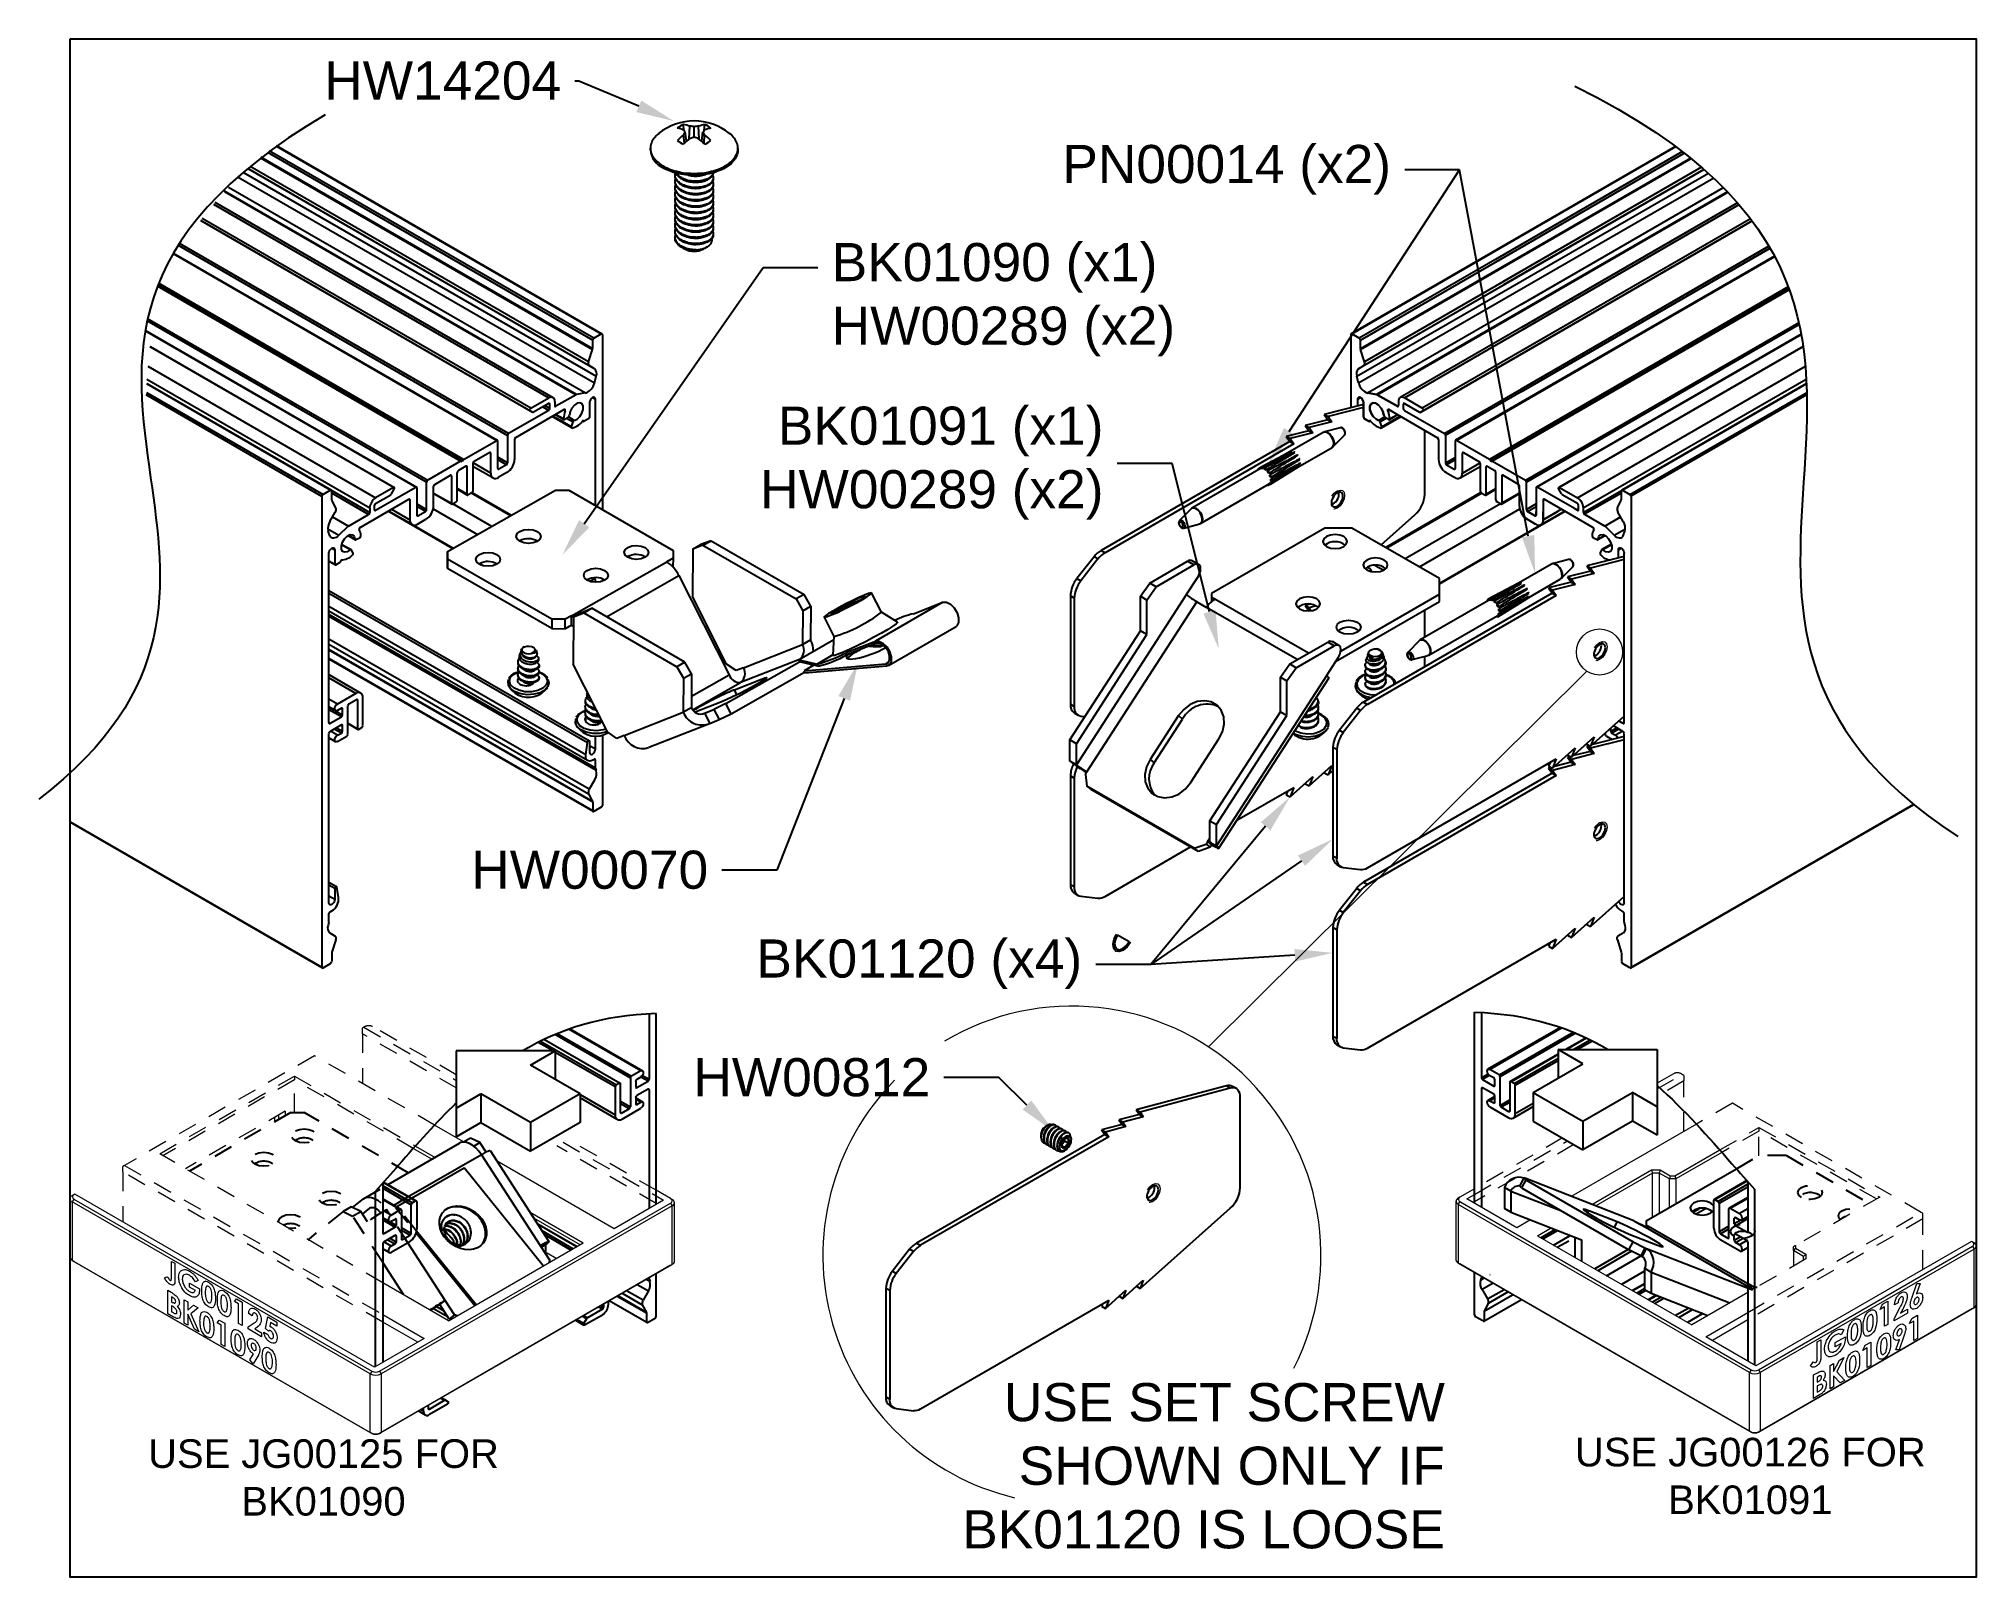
# Model space of a CAD drawing. Extents: x -0.2 to 12.5, y -10.1 to 0.
import ezdxf
from ezdxf import colors
from ezdxf.entities.mleader import LeaderData, LeaderLine
from ezdxf.math import Vec2, Vec3

# ---------------------------------------------------------------- set-up
doc = ezdxf.new("R2010")
doc.units = 0
doc.header["$LTSCALE"] = 0.5
doc.header["$MEASUREMENT"] = 0
doc.linetypes.add('HIDDEN', pattern=[0.375, 0.25, -0.125])
for name, color, linetype in [('Brackets', 181, 'CONTINUOUS'), ('Dimension', 10, 'CONTINUOUS'), ('FAB DWG', 221, 'CONTINUOUS'), ('Hardware', 242, 'CONTINUOUS'), ('Housing', 150, 'CONTINUOUS')]:
    doc.layers.add(name, color=color, linetype=linetype)
doc.layers.add('Jig', color=41, linetype='CONTINUOUS', lineweight=13)
doc.layers.add('Text-Unprinted', color=131, linetype='CONTINUOUS', plot=False)
doc.styles.get("Standard").update_dxf_attribs({"font": 'arial.ttf'})

msp = doc.modelspace()

# ---------------------------------------------------------------- texts
at = {"layer": 'FAB DWG', "transparency": 16777216}
for s, width, insert, char_height, attachment_point in [('USE SET SCREW SHOWN ONLY IF BK01120 IS LOOSE', 4.0905, (9.014, -9.899), 0.25, 9), ('USE JG00125 FOR BK01090', 2.94998, (1.662, -9.432), 0.1875, 5), ('USE JG00126 FOR BK01091', 2.94998, (11.017, -9.422), 0.1875, 5)]:
    msp.add_mtext_dynamic_manual_height_columns(s, width=width, gutter_width=0.625, heights=[0], dxfattribs=dict(at, insert=insert, char_height=char_height, attachment_point=attachment_point))

# ---------------------------------------------------------------- linework, layer by layer
at = {"layer": 'Brackets', "transparency": 16777216}
for p, q in [((8.48, -2.397), (8.223, -2.462)), ((8.247, -2.497), (8.098, -2.535)), ((8.098, -2.535), (8.124, -2.549)), ((8.098, -2.535), (8.122, -2.569)), ((8.273, -2.511), (8.124, -2.549)), ((8.223, -2.462), (8.249, -2.477)), ((8.223, -2.462), (8.247, -2.497)), ((8.247, -2.497), (8.273, -2.511)), ((8.48, -2.418), (8.249, -2.477)), ((8.249, -2.477), (8.273, -2.511)), ((7.997, -2.641), (6.76, -3.355)), ((8.023, -2.655), (6.786, -3.369)), ((8.122, -2.569), (7.973, -2.607)), ((7.973, -2.607), (7.999, -2.621)), ((7.973, -2.607), (7.997, -2.641)), ((7.997, -2.641), (8.023, -2.655)), ((8.148, -2.583), (7.999, -2.621)), ((7.999, -2.621), (8.023, -2.655)), ((8.122, -2.569), (8.148, -2.583)), ((8.124, -2.549), (8.148, -2.583)), ((2.476, -3.361), (3.183, -2.959)), ((3.183, -2.959), (3.271, -2.96)), ((3.271, -2.96), (3.954, -3.354)), ((2.949, -3.291), (2.946, -3.292)), ((4.203, -3.29), (4.136, -3.316)), ((4.15, -3.32), (4.203, -3.29)), ((4.203, -3.29), (4.813, -3.642)), ((8.228, -3.207), (7.484, -3.636)), ((8.405, -3.207), (8.228, -3.207)), ((8.979, -3.538), (8.405, -3.207)), ((2.476, -3.361), (2.475, -3.422)), ((2.475, -3.472), (2.476, -3.411)), ((2.475, -3.422), (2.475, -3.472)), ((2.476, -3.411), (2.476, -3.361)), ((3.158, -3.805), (2.476, -3.411)), ((3.289, -3.782), (3.912, -3.428)), ((3.656, -3.395), (3.653, -3.397)), ((3.954, -3.404), (3.912, -3.428)), ((3.954, -3.404), (3.953, -3.462)), ((3.954, -3.354), (3.954, -3.404)), ((4.083, -3.346), (4.081, -3.656)), ((4.083, -3.346), (4.136, -3.316)), ((4.15, -3.32), (4.083, -3.346)), ((4.15, -3.32), (4.761, -3.672)), ((6.715, -3.396), (6.602, -3.539)), ((6.74, -3.41), (6.627, -3.554)), ((6.74, -3.41), (6.715, -3.396)), ((6.76, -3.355), (6.786, -3.369)), ((7.079, -3.568), (7.327, -3.425)), ((7.369, -3.449), (7.327, -3.425)), ((7.4, -3.446), (7.358, -3.422)), ((10.189, -3.393), (9.944, -3.456)), ((10.189, -3.414), (9.97, -3.47)), ((3.158, -3.866), (2.475, -3.472)), ((3.517, -3.789), (3.992, -3.519)), ((3.992, -3.519), (4.321, -4.169)), ((6.602, -3.539), (6.627, -3.554)), ((7.121, -3.592), (7.369, -3.449)), ((7.319, -3.645), (7.398, -3.523)), ((8.979, -3.64), (8.979, -3.538)), ((9.968, -3.49), (9.819, -3.528)), ((9.819, -3.528), (9.845, -3.543)), ((9.819, -3.528), (9.843, -3.562)), ((9.994, -3.505), (9.845, -3.543)), ((9.845, -3.543), (9.869, -3.577)), ((9.944, -3.456), (9.97, -3.47)), ((9.944, -3.456), (9.968, -3.49)), ((9.968, -3.49), (9.994, -3.505)), ((9.97, -3.47), (9.994, -3.505)), ((4.305, -4.1), (4.081, -3.656)), ((4.813, -3.642), (4.761, -3.672)), ((4.761, -3.672), (4.804, -3.749)), ((4.857, -3.719), (4.813, -3.642)), ((6.559, -3.651), (6.559, -4.362)), ((6.584, -3.666), (6.559, -3.651)), ((6.584, -3.666), (6.584, -4.377)), ((7.319, -3.645), (6.598, -4.76)), ((7.018, -3.654), (7.079, -3.568)), ((7.06, -3.679), (7.018, -3.654)), ((7.018, -3.881), (7.018, -3.654)), ((7.06, -3.679), (7.121, -3.592)), ((7.06, -3.905), (7.06, -3.679)), ((7.121, -3.592), (7.079, -3.568)), ((7.484, -3.636), (7.484, -3.66)), ((7.484, -3.66), (7.506, -3.673)), ((7.484, -3.66), (7.484, -3.689)), ((8.121, -4.028), (7.506, -3.673)), ((8.332, -4.014), (8.979, -3.64)), ((9.718, -3.634), (8.481, -4.348)), ((9.744, -3.649), (8.507, -4.363)), ((8.979, -3.689), (8.979, -3.64)), ((9.843, -3.562), (9.694, -3.6)), ((9.694, -3.6), (9.72, -3.615)), ((9.694, -3.6), (9.718, -3.634)), ((9.718, -3.634), (9.744, -3.649)), ((9.869, -3.577), (9.72, -3.615)), ((9.72, -3.615), (9.744, -3.649)), ((9.843, -3.562), (9.869, -3.577)), ((3.247, -3.805), (3.158, -3.805)), ((3.158, -3.805), (3.158, -3.866)), ((3.246, -3.867), (3.247, -3.805)), ((3.289, -3.782), (3.247, -3.805)), ((3.288, -3.843), (3.289, -3.782)), ((3.301, -3.79), (3.299, -4.1)), ((3.354, -3.76), (3.301, -3.79)), ((3.301, -3.79), (3.368, -3.763)), ((3.354, -3.76), (3.421, -3.733)), ((3.368, -3.763), (3.421, -3.733)), ((3.368, -3.763), (3.979, -4.116)), ((4.031, -4.086), (3.421, -3.733)), ((4.804, -3.749), (4.803, -3.971)), ((4.804, -3.749), (4.857, -3.719)), ((4.857, -3.719), (4.856, -3.941)), ((6.667, -4.806), (7.388, -3.691)), ((7.388, -3.691), (7.452, -3.727)), ((8.046, -4.07), (7.452, -3.727)), ((8.13, -3.707), (8.098, -3.716)), ((8.098, -3.716), (8.124, -3.73)), ((8.098, -3.716), (8.122, -3.75)), ((8.122, -3.75), (8.119, -3.75)), ((8.122, -3.75), (8.123, -3.75)), ((8.17, -3.718), (8.124, -3.73)), ((8.124, -3.73), (8.137, -3.749)), ((8.298, -4.083), (8.979, -3.689)), ((8.882, -3.924), (8.882, -3.745)), ((3.158, -3.866), (3.246, -3.867)), ((3.288, -3.843), (3.246, -3.867)), ((6.555, -4.596), (7.018, -3.881)), ((6.598, -4.621), (7.06, -3.905)), ((7.06, -3.905), (7.018, -3.881)), ((4.415, -4.123), (4.803, -3.971)), ((4.793, -4.064), (4.783, -4.068)), ((4.803, -3.971), (4.856, -3.941)), ((7.998, -4.098), (8.246, -3.955)), ((8.04, -4.123), (8.288, -3.98)), ((8.238, -4.175), (8.317, -4.053)), ((8.288, -3.98), (8.246, -3.955)), ((8.319, -3.977), (8.277, -3.952)), ((8.882, -4.117), (8.882, -4.049)), ((3.523, -4.543), (3.299, -4.1)), ((4.031, -4.086), (3.979, -4.116)), ((3.979, -4.116), (4.022, -4.192)), ((4.022, -4.192), (4.075, -4.162)), ((4.075, -4.162), (4.031, -4.086)), ((4.075, -4.162), (4.074, -4.385)), ((4.074, -4.31), (4.321, -4.169)), ((4.3, -4.358), (4.783, -4.085)), ((4.367, -4.142), (4.305, -4.1)), ((4.334, -4.425), (4.816, -4.152)), ((4.415, -4.123), (4.367, -4.142)), ((4.783, -4.068), (4.396, -4.22)), ((4.859, -4.103), (4.865, -4.114)), ((8.238, -4.175), (7.517, -5.29)), ((7.533, -5.306), (8.254, -4.191)), ((7.937, -4.185), (7.998, -4.098)), ((7.937, -4.185), (7.979, -4.209)), ((7.937, -4.411), (7.937, -4.185)), ((7.979, -4.209), (8.04, -4.123)), ((7.998, -4.098), (8.04, -4.123)), ((4.022, -4.192), (4.021, -4.414)), ((4.082, -4.398), (4.396, -4.22)), ((4.357, -4.267), (4.533, -4.198)), ((4.373, -4.3), (4.357, -4.267)), ((4.539, -4.211), (4.533, -4.198)), ((7.979, -4.436), (7.979, -4.209)), ((3.633, -4.567), (4.021, -4.414)), ((4.074, -4.385), (4.021, -4.414)), ((4.267, -4.348), (4.098, -4.414)), ((4.147, -4.426), (4.16, -4.421)), ((4.16, -4.421), (4.222, -4.397)), ((4.16, -4.421), (4.194, -4.488)), ((4.3, -4.358), (4.222, -4.397)), ((4.222, -4.397), (4.256, -4.463)), ((4.256, -4.463), (4.334, -4.425)), ((4.334, -4.425), (4.3, -4.358)), ((6.559, -4.362), (6.584, -4.377)), ((6.585, -4.42), (6.61, -4.434)), ((6.627, -4.44), (6.655, -4.443)), ((7.268, -4.437), (7.081, -4.725)), ((7.268, -4.437), (7.295, -4.459)), ((7.474, -5.127), (7.937, -4.411)), ((7.517, -5.151), (7.979, -4.436)), ((7.937, -4.411), (7.979, -4.436)), ((8.436, -4.389), (8.323, -4.532)), ((8.461, -4.404), (8.348, -4.547)), ((8.461, -4.404), (8.436, -4.389)), ((8.481, -4.348), (8.507, -4.363)), ((9.97, -4.638), (10.189, -4.441)), ((3.585, -4.586), (3.523, -4.543)), ((3.633, -4.567), (3.585, -4.586)), ((4.181, -4.494), (3.794, -4.646)), ((4.194, -4.488), (4.256, -4.463)), ((7.108, -4.747), (7.295, -4.459)), ((8.323, -4.532), (8.348, -4.547)), ((6.598, -4.621), (6.555, -4.596)), ((6.555, -4.735), (6.555, -4.596)), ((6.598, -4.76), (6.598, -4.621)), ((7.346, -4.878), (7.533, -4.59)), ((8.28, -4.645), (8.28, -5.356)), ((8.306, -4.659), (8.28, -4.645)), ((8.306, -4.659), (8.306, -5.37)), ((9.72, -4.782), (9.869, -4.649)), ((9.821, -4.691), (9.819, -4.696)), ((9.819, -4.696), (9.845, -4.71)), ((9.845, -4.71), (9.994, -4.576)), ((9.869, -4.649), (9.845, -4.71)), ((9.994, -4.686), (9.845, -4.724)), ((9.968, -4.671), (9.857, -4.699)), ((9.946, -4.619), (9.944, -4.624)), ((9.944, -4.624), (9.97, -4.638)), ((9.96, -4.633), (9.944, -4.637)), ((9.944, -4.637), (9.97, -4.651)), ((9.944, -4.637), (9.968, -4.671)), ((9.968, -4.671), (9.994, -4.686)), ((9.994, -4.576), (9.97, -4.638)), ((10.189, -4.595), (9.97, -4.651)), ((9.97, -4.651), (9.994, -4.686)), ((10.189, -4.574), (9.982, -4.627)), ((6.598, -4.76), (6.555, -4.735)), ((6.657, -4.822), (6.667, -4.806)), ((6.657, -4.822), (6.667, -4.899)), ((7.081, -4.725), (7.108, -4.747)), ((8.124, -4.898), (8.273, -4.764)), ((8.225, -4.807), (8.223, -4.811)), ((8.223, -4.811), (8.249, -4.826)), ((8.273, -4.764), (8.249, -4.826)), ((8.249, -4.826), (8.28, -4.797)), ((9.718, -4.815), (8.481, -5.529)), ((8.507, -5.435), (9.744, -4.721)), ((9.704, -4.744), (9.694, -4.768)), ((9.694, -4.768), (9.72, -4.782)), ((9.71, -4.777), (9.694, -4.781)), ((9.694, -4.781), (9.72, -4.796)), ((9.694, -4.781), (9.718, -4.815)), ((9.718, -4.815), (9.744, -4.83)), ((9.744, -4.721), (9.72, -4.782)), ((9.869, -4.758), (9.72, -4.796)), ((9.72, -4.796), (9.744, -4.83)), ((9.843, -4.743), (9.732, -4.771)), ((9.835, -4.705), (9.819, -4.709)), ((9.819, -4.709), (9.845, -4.724)), ((9.819, -4.709), (9.843, -4.743)), ((9.843, -4.743), (9.869, -4.758)), ((9.845, -4.724), (9.869, -4.758)), ((6.559, -4.832), (6.559, -5.543)), ((6.584, -4.847), (6.559, -4.832)), ((6.584, -4.847), (6.584, -5.558)), ((7.371, -5.306), (6.667, -4.899)), ((6.667, -4.899), (6.695, -4.921)), ((7.398, -5.327), (6.695, -4.921)), ((7.651, -5.122), (8.023, -4.908)), ((7.983, -4.931), (7.973, -4.955)), ((7.999, -4.97), (8.148, -4.836)), ((8.023, -4.908), (7.999, -4.97)), ((8.1, -4.879), (8.098, -4.883)), ((8.098, -4.883), (8.124, -4.898)), ((8.148, -4.836), (8.124, -4.898)), ((9.744, -4.83), (8.507, -5.544)), ((7.973, -4.955), (7.999, -4.97)), ((7.474, -5.127), (7.517, -5.151)), ((7.474, -5.266), (7.474, -5.127)), ((7.517, -5.29), (7.517, -5.151)), ((6.786, -5.622), (7.347, -5.298)), ((7.371, -5.306), (7.449, -5.279)), ((7.398, -5.327), (7.371, -5.306)), ((7.476, -5.3), (7.398, -5.327)), ((7.459, -5.263), (7.449, -5.279)), ((7.449, -5.279), (7.476, -5.3)), ((7.474, -5.24), (7.459, -5.263)), ((7.459, -5.263), (7.487, -5.285)), ((7.474, -5.266), (7.517, -5.29)), ((7.487, -5.285), (7.476, -5.3)), ((8.28, -5.356), (8.306, -5.37)), ((8.306, -5.413), (8.331, -5.428)), ((8.348, -5.433), (8.461, -5.446)), ((6.559, -5.543), (6.584, -5.558)), ((8.436, -5.57), (8.323, -5.713)), ((8.461, -5.585), (8.348, -5.728)), ((8.461, -5.585), (8.436, -5.57)), ((8.481, -5.529), (8.507, -5.544)), ((6.585, -5.601), (6.61, -5.615)), ((6.627, -5.621), (6.74, -5.634)), ((8.323, -5.713), (8.348, -5.728)), ((9.97, -5.819), (10.189, -5.622)), ((8.28, -5.826), (8.28, -6.537)), ((8.306, -5.84), (8.28, -5.826)), ((8.306, -5.84), (8.306, -6.551)), ((9.72, -5.963), (9.869, -5.83)), ((9.845, -5.891), (9.994, -5.757)), ((9.869, -5.83), (9.845, -5.891)), ((9.946, -5.8), (9.944, -5.805)), ((9.944, -5.805), (9.97, -5.819)), ((9.994, -5.757), (9.97, -5.819)), ((8.507, -6.616), (9.744, -5.902)), ((9.704, -5.925), (9.694, -5.949)), ((9.694, -5.949), (9.72, -5.963)), ((9.744, -5.902), (9.72, -5.963)), ((9.821, -5.872), (9.819, -5.877)), ((9.819, -5.877), (9.845, -5.891)), ((8.28, -6.537), (8.306, -6.551)), ((8.306, -6.594), (8.331, -6.609)), ((8.348, -6.614), (8.461, -6.627)), ((2.086, -7.511), (2.554, -7.24)), ((2.626, -7.206), (2.579, -7.233)), ((2.688, -7.235), (2.626, -7.206)), ((2.647, -7.259), (2.688, -7.235)), ((2.728, -7.298), (2.688, -7.235)), ((2.697, -7.315), (2.222, -7.59)), ((2.697, -7.315), (3.082, -7.91)), ((2.755, -7.288), (3.14, -7.883)), ((9.506, -7.521), (9.534, -7.467)), ((9.544, -7.48), (9.517, -7.533)), ((9.534, -7.467), (9.544, -7.48)), ((9.544, -7.471), (9.534, -7.467)), ((10.254, -7.749), (9.544, -7.471)), ((9.544, -7.48), (10.248, -7.886)), ((10.334, -7.749), (10.926, -7.408)), ((9.447, -7.553), (9.405, -7.529)), ((9.405, -7.529), (9.405, -7.668)), ((9.447, -7.553), (9.447, -7.692)), ((9.447, -7.553), (9.774, -7.681)), ((9.517, -7.533), (9.506, -7.521)), ((9.517, -7.533), (10.221, -7.939)), ((9.447, -7.692), (9.405, -7.668)), ((9.447, -7.692), (9.91, -7.873)), ((9.951, -7.696), (9.958, -7.683)), ((10.144, -7.756), (9.958, -7.683)), ((9.867, -7.857), (9.867, -7.989)), ((9.91, -7.873), (9.91, -8.013)), ((10.126, -7.792), (10.144, -7.756)), ((10.223, -7.836), (10.409, -7.909)), ((10.254, -7.749), (10.334, -7.787)), ((10.265, -7.754), (10.329, -7.791)), ((10.329, -7.791), (10.993, -8.174)), ((10.334, -7.749), (10.334, -7.774)), ((10.334, -7.774), (11, -8.159)), ((10.334, -7.774), (10.334, -7.792)), ((2.459, -8.27), (2.215, -7.892)), ((3.082, -7.91), (3.144, -8.005)), ((3.089, -7.921), (3.12, -7.904)), ((3.12, -7.969), (3.12, -7.904)), ((10.221, -7.939), (10.248, -7.886)), ((10.299, -7.978), (10.221, -7.939)), ((10.248, -7.886), (10.326, -7.925)), ((10.326, -7.925), (10.299, -7.978)), ((10.299, -7.978), (10.309, -7.982)), ((10.309, -7.982), (10.336, -7.929)), ((10.326, -7.925), (10.336, -7.929)), ((10.336, -7.929), (11.031, -8.201)), ((2.186, -8.232), (2.05, -8.022)), ((3.144, -8.005), (3.141, -8.022)), ((10.324, -8.059), (10.366, -8.084)), ((10.324, -8.059), (10.324, -8.198)), ((10.366, -8.084), (10.366, -8.223)), ((10.366, -8.084), (10.883, -8.286)), ((10.324, -8.198), (10.366, -8.223)), ((10.366, -8.223), (10.739, -8.369)), ((11, -8.178), (10.993, -8.174)), ((2.425, -8.297), (2.459, -8.27)), ((2.487, -8.392), (2.425, -8.297)), ((2.521, -8.365), (2.459, -8.27)), ((2.521, -8.365), (2.487, -8.392)), ((2.538, -8.371), (2.521, -8.365)), ((2.487, -8.392), (2.496, -8.395))]:
    msp.add_line(p, q, dxfattribs=at)
at = {"layer": 'Brackets', "linetype": 'Continuous', "lineweight": 25, "transparency": 16777216}
for p, q in [((8.882, -2.984), (8.882, -2.566)), ((8.596, -3.317), (8.817, -3.12)), ((7.582, -6.864), (6.991, -7.021)), ((7.607, -6.878), (7.016, -7.036)), ((7.607, -6.878), (7.582, -6.864)), ((7.647, -6.882), (7.621, -6.867)), ((7.673, -7.53), (7.673, -6.939)), ((7.012, -7.051), (6.877, -7.087)), ((6.877, -7.087), (6.902, -7.102)), ((6.877, -7.087), (6.898, -7.117)), ((7.037, -7.066), (6.902, -7.102)), ((6.902, -7.102), (6.923, -7.131)), ((6.991, -7.021), (7.016, -7.036)), ((6.991, -7.021), (7.012, -7.051)), ((7.012, -7.051), (7.037, -7.066)), ((7.016, -7.036), (7.037, -7.066)), ((6.784, -7.182), (5.55, -7.895)), ((6.81, -7.197), (5.576, -7.909)), ((6.898, -7.117), (6.763, -7.152)), ((6.763, -7.152), (6.789, -7.167)), ((6.763, -7.152), (6.784, -7.182)), ((6.784, -7.182), (6.81, -7.197)), ((6.923, -7.131), (6.789, -7.167)), ((6.789, -7.167), (6.81, -7.197)), ((6.898, -7.117), (6.923, -7.131)), ((7.016, -8.191), (7.607, -7.666)), ((5.505, -7.935), (5.392, -8.079)), ((5.53, -7.95), (5.417, -8.094)), ((5.53, -7.95), (5.505, -7.935)), ((5.55, -7.895), (5.576, -7.909)), ((5.392, -8.079), (5.417, -8.094)), ((5.375, -8.206), (5.349, -8.191)), ((5.349, -8.191), (5.349, -8.902)), ((5.375, -8.206), (5.375, -8.917)), ((6.789, -8.323), (6.923, -8.203)), ((6.878, -8.243), (6.902, -8.257)), ((6.902, -8.257), (7.037, -8.137)), ((6.923, -8.203), (6.902, -8.257)), ((6.992, -8.177), (7.016, -8.191)), ((7.037, -8.137), (7.016, -8.191)), ((5.576, -8.981), (6.81, -8.269)), ((6.77, -8.292), (6.763, -8.308)), ((6.763, -8.308), (6.789, -8.323)), ((6.81, -8.269), (6.789, -8.323)), ((5.349, -8.902), (5.375, -8.917)), ((5.375, -8.959), (5.4, -8.974)), ((5.417, -8.979), (5.53, -8.993))]:
    msp.add_line(p, q, dxfattribs=at)
at = {"layer": 'Brackets', "linetype": 'HIDDEN', "lineweight": 25, "transparency": 16777216}
for p, q in [((1.447, -7.039), (0.783, -7.422)), ((1.447, -7.039), (1.535, -7.039)), ((2.218, -7.433), (1.535, -7.039)), ((11.254, -7.32), (11.077, -7.32)), ((11.254, -7.32), (11.795, -7.633)), ((1.853, -7.662), (1.925, -7.604)), ((1.791, -7.688), (1.565, -7.868)), ((1.844, -7.657), (1.791, -7.688)), ((1.791, -7.688), (1.853, -7.717)), ((1.906, -7.687), (1.844, -7.657)), ((1.853, -7.717), (1.906, -7.687)), ((1.95, -7.754), (1.906, -7.687)), ((1.918, -7.705), (1.966, -7.666)), ((1.972, -7.663), (1.966, -7.666)), ((1.565, -7.873), (1.565, -7.868)), ((11.035, -8.198), (11, -8.178)), ((11.021, -8.17), (11.021, -8.19)), ((11.043, -8.183), (11.061, -8.183)), ((11.043, -8.194), (11.043, -8.183))]:
    msp.add_line(p, q, dxfattribs=at)
at = {"layer": 'Brackets', "linetype": 'HIDDEN', "transparency": 16777216}
for p, q in [((10.926, -7.408), (11.077, -7.32)), ((1.925, -7.604), (2.086, -7.511)), ((2.222, -7.59), (2.074, -7.675)), ((2.05, -8.022), (1.853, -7.717)), ((2.215, -7.892), (2.074, -7.675)), ((11, -8.159), (11.043, -8.183))]:
    msp.add_line(p, q, dxfattribs=at)
at = {"layer": 'Brackets', "linetype": 'HIDDEN', "lineweight": 18, "transparency": 16777216, "flags": 128}
for points in [[(8.357, -2.992), (8.353, -3.016), (8.342, -3.04), (8.327, -3.062), (8.308, -3.077), (8.289, -3.083), (8.273, -3.08), (8.263, -3.068), (8.259, -3.049), (8.263, -3.025), (8.273, -3), (8.289, -2.979), (8.308, -2.964), (8.327, -2.958), (8.342, -2.961), (8.353, -2.973), (8.357, -2.992)], [(10.078, -3.986), (10.074, -4.009), (10.064, -4.034), (10.048, -4.055), (10.029, -4.07), (10.01, -4.077), (9.995, -4.074), (9.984, -4.061), (9.98, -4.042), (9.984, -4.018), (9.995, -3.994), (10.01, -3.973), (10.029, -3.957), (10.048, -3.951), (10.064, -3.954), (10.074, -3.966), (10.078, -3.986)], [(10.078, -5.167), (10.074, -5.19), (10.064, -5.215), (10.048, -5.236), (10.029, -5.251), (10.01, -5.258), (9.995, -5.255), (9.984, -5.242), (9.98, -5.223), (9.984, -5.199), (9.995, -5.175), (10.01, -5.154), (10.029, -5.138), (10.048, -5.132), (10.064, -5.135), (10.074, -5.147), (10.078, -5.167)], [(7.147, -7.538), (7.143, -7.562), (7.133, -7.586), (7.117, -7.608), (7.098, -7.623), (7.079, -7.629), (7.064, -7.626), (7.053, -7.614), (7.049, -7.594), (7.053, -7.571), (7.064, -7.546), (7.079, -7.525), (7.098, -7.51), (7.117, -7.503), (7.133, -7.507), (7.143, -7.519), (7.147, -7.538)]]:
    msp.add_lwpolyline(points, dxfattribs=at)
at = {"layer": 'Brackets', "linetype": 'Continuous', "lineweight": 25, "transparency": 16777216, "flags": 128}
for points in [[(8.346, -2.999), (8.345, -2.99), (8.342, -2.982), (8.338, -2.977), (8.332, -2.973), (8.326, -2.972), (8.318, -2.973), (8.31, -2.976), (8.302, -2.981), (8.294, -2.988), (8.287, -2.997), (8.281, -3.006), (8.276, -3.017), (8.272, -3.027), (8.27, -3.037), (8.27, -3.047), (8.272, -3.055), (8.276, -3.061), (8.281, -3.066), (8.287, -3.069), (8.294, -3.069), (8.302, -3.067), (8.31, -3.063), (8.318, -3.056), (8.326, -3.049), (8.332, -3.039), (8.338, -3.029), (8.342, -3.019), (8.345, -3.009), (8.346, -2.999)], [(8.32, -2.984), (8.319, -2.975), (8.319, -2.973)], [(10.067, -3.992), (10.066, -3.983), (10.063, -3.976), (10.059, -3.97), (10.053, -3.967), (10.047, -3.965), (10.039, -3.966), (10.031, -3.969), (10.023, -3.974), (10.015, -3.981), (10.008, -3.99), (10.002, -4), (9.997, -4.01), (9.993, -4.02), (9.992, -4.031), (9.992, -4.04), (9.993, -4.048), (9.997, -4.055), (10.002, -4.059), (10.008, -4.062), (10.015, -4.062), (10.023, -4.06), (10.031, -4.056), (10.039, -4.05), (10.047, -4.042), (10.053, -4.033), (10.059, -4.023), (10.063, -4.012), (10.066, -4.002), (10.067, -3.992)], [(10.041, -3.977), (10.04, -3.969), (10.04, -3.966)], [(10.067, -5.173), (10.066, -5.164), (10.063, -5.157), (10.059, -5.151), (10.053, -5.148), (10.047, -5.146), (10.039, -5.147), (10.031, -5.15), (10.023, -5.155), (10.015, -5.162), (10.008, -5.171), (10.002, -5.181), (9.997, -5.191), (9.993, -5.201), (9.992, -5.212), (9.992, -5.221), (9.993, -5.229), (9.997, -5.236), (10.002, -5.24), (10.008, -5.243), (10.015, -5.243), (10.023, -5.241), (10.031, -5.237), (10.039, -5.231), (10.047, -5.223), (10.053, -5.214), (10.059, -5.204), (10.063, -5.193), (10.066, -5.183), (10.067, -5.173)], [(10.041, -5.158), (10.04, -5.15), (10.04, -5.147)], [(7.673, -6.939), (7.672, -6.925), (7.669, -6.912), (7.664, -6.901), (7.658, -6.892), (7.65, -6.884), (7.641, -6.879), (7.631, -6.877), (7.619, -6.876), (7.607, -6.878)], [(7.136, -7.545), (7.135, -7.536), (7.132, -7.528), (7.128, -7.523), (7.123, -7.519), (7.116, -7.518), (7.108, -7.519), (7.1, -7.522), (7.092, -7.527), (7.084, -7.534), (7.077, -7.542), (7.071, -7.552), (7.066, -7.562), (7.062, -7.573), (7.061, -7.583), (7.061, -7.593), (7.062, -7.601), (7.066, -7.607), (7.071, -7.612), (7.077, -7.614), (7.084, -7.615), (7.092, -7.613), (7.1, -7.609), (7.108, -7.602), (7.116, -7.594), (7.123, -7.585), (7.128, -7.575), (7.132, -7.565), (7.135, -7.554), (7.136, -7.545)], [(7.11, -7.53), (7.11, -7.521), (7.109, -7.518)]]:
    msp.add_lwpolyline(points, dxfattribs=at)
at = {"layer": 'Brackets', "transparency": 16777216, "flags": 128}
for points in [[(3.063, -3.295), (3.037, -3.305), (3.006, -3.308), (2.975, -3.304), (2.95, -3.294), (2.932, -3.279), (2.926, -3.262), (2.932, -3.244), (2.95, -3.229), (2.975, -3.22), (3.006, -3.216), (3.037, -3.22), (3.063, -3.23), (3.08, -3.245), (3.086, -3.262), (3.08, -3.28), (3.063, -3.295)], [(8.238, -3.329), (8.264, -3.339), (8.294, -3.342), (8.325, -3.339), (8.351, -3.329), (8.368, -3.314), (8.374, -3.296), (8.368, -3.278), (8.351, -3.263), (8.325, -3.253), (8.294, -3.25), (8.264, -3.253), (8.238, -3.263), (8.22, -3.278), (8.214, -3.296), (8.22, -3.314), (8.238, -3.329)], [(2.797, -3.445), (2.772, -3.455), (2.741, -3.458), (2.71, -3.455), (2.684, -3.445), (2.667, -3.43), (2.661, -3.412), (2.667, -3.395), (2.684, -3.38), (2.71, -3.37), (2.741, -3.367), (2.772, -3.37), (2.797, -3.38), (2.815, -3.395), (2.821, -3.413), (2.815, -3.43), (2.797, -3.445)], [(3.77, -3.399), (3.744, -3.409), (3.713, -3.413), (3.683, -3.409), (3.657, -3.399), (3.639, -3.384), (3.633, -3.366), (3.639, -3.349), (3.657, -3.334), (3.683, -3.324), (3.713, -3.321), (3.744, -3.325), (3.77, -3.335), (3.787, -3.35), (3.793, -3.367), (3.787, -3.385), (3.77, -3.399)], [(8.503, -3.482), (8.529, -3.492), (8.559, -3.495), (8.59, -3.492), (8.616, -3.482), (8.633, -3.467), (8.639, -3.449), (8.633, -3.432), (8.616, -3.417), (8.59, -3.407), (8.559, -3.403), (8.529, -3.407), (8.503, -3.417), (8.485, -3.432), (8.479, -3.449), (8.485, -3.467), (8.503, -3.482)], [(3.505, -3.55), (3.479, -3.56), (3.448, -3.563), (3.417, -3.559), (3.391, -3.549), (3.374, -3.534), (3.368, -3.517), (3.374, -3.499), (3.391, -3.485), (3.417, -3.475), (3.448, -3.471), (3.479, -3.475), (3.505, -3.485), (3.522, -3.5), (3.528, -3.518), (3.522, -3.535), (3.505, -3.55)], [(7.398, -3.523), (7.406, -3.506), (7.412, -3.489), (7.413, -3.473), (7.411, -3.459), (7.404, -3.449), (7.394, -3.444), (7.382, -3.444), (7.369, -3.449)], [(8.061, -3.737), (8.087, -3.747), (8.117, -3.75), (8.148, -3.747), (8.174, -3.737), (8.191, -3.722), (8.197, -3.704), (8.191, -3.687), (8.174, -3.672), (8.148, -3.662), (8.117, -3.658), (8.087, -3.662), (8.061, -3.672), (8.044, -3.687), (8.037, -3.704), (8.044, -3.722), (8.061, -3.737)], [(3.301, -3.79), (3.3, -3.789), (3.289, -3.782)], [(8.326, -3.89), (8.309, -3.875), (8.303, -3.857), (8.309, -3.84), (8.326, -3.825), (8.352, -3.815), (8.383, -3.811), (8.413, -3.815), (8.439, -3.825), (8.457, -3.84), (8.463, -3.857), (8.457, -3.875), (8.439, -3.89), (8.413, -3.9), (8.383, -3.903), (8.352, -3.9), (8.326, -3.89)], [(8.317, -4.053), (8.325, -4.037), (8.331, -4.019), (8.332, -4.003), (8.33, -3.989), (8.323, -3.979), (8.313, -3.974), (8.301, -3.974), (8.288, -3.98)], [(4.533, -4.198), (4.556, -4.189), (4.567, -4.188), (4.564, -4.193), (4.548, -4.205), (4.52, -4.222), (4.482, -4.244), (4.438, -4.267), (4.391, -4.292), (4.344, -4.314), (4.302, -4.334), (4.267, -4.348)], [(8.238, -4.175), (8.247, -4.182), (8.252, -4.188), (8.254, -4.191), (8.254, -4.191)], [(7.533, -4.59), (7.556, -4.543), (7.567, -4.493), (7.564, -4.445), (7.548, -4.402), (7.52, -4.369), (7.482, -4.347), (7.438, -4.339), (7.39, -4.345), (7.344, -4.364), (7.302, -4.396), (7.268, -4.437)], [(7.081, -4.725), (7.058, -4.772), (7.047, -4.822), (7.05, -4.87), (7.066, -4.913), (7.094, -4.946), (7.132, -4.968), (7.177, -4.976), (7.224, -4.97), (7.27, -4.951), (7.312, -4.919), (7.346, -4.878)], [(7.459, -5.263), (7.467, -5.267), (7.473, -5.271), (7.478, -5.273), (7.481, -5.274), (7.482, -5.274), (7.482, -5.272), (7.479, -5.269), (7.474, -5.266)], [(7.487, -5.285), (7.502, -5.293), (7.515, -5.3), (7.524, -5.305), (7.53, -5.307), (7.533, -5.306), (7.531, -5.303), (7.526, -5.298), (7.517, -5.29)], [(2.697, -7.315), (2.68, -7.292), (2.661, -7.271), (2.641, -7.255), (2.62, -7.242), (2.6, -7.235), (2.58, -7.233), (2.563, -7.236), (2.554, -7.24)], [(10.778, -7.651), (10.776, -7.647), (10.758, -7.632), (10.732, -7.622), (10.702, -7.618), (10.671, -7.622), (10.645, -7.632), (10.628, -7.647), (10.622, -7.664), (10.628, -7.682), (10.645, -7.697)], [(9.958, -7.683), (9.935, -7.674), (9.924, -7.673), (9.927, -7.679), (9.943, -7.691), (9.971, -7.709), (10.009, -7.731), (10.053, -7.755), (10.1, -7.779), (10.147, -7.802), (10.189, -7.821), (10.223, -7.836)], [(10.645, -7.697), (10.671, -7.707), (10.702, -7.711), (10.732, -7.707), (10.758, -7.697), (10.776, -7.682), (10.778, -7.678)], [(10.409, -7.909), (10.433, -7.917), (10.443, -7.918), (10.44, -7.912), (10.424, -7.9), (10.396, -7.882), (10.358, -7.861), (10.314, -7.837), (10.267, -7.812), (10.22, -7.789), (10.178, -7.77), (10.144, -7.756)], [(3.082, -7.91), (3.102, -7.9), (3.118, -7.891), (3.13, -7.886), (3.137, -7.883), (3.14, -7.884), (3.138, -7.888), (3.131, -7.894), (3.12, -7.904)]]:
    msp.add_lwpolyline(points, dxfattribs=at)
at = {"layer": 'Brackets', "linetype": 'HIDDEN', "lineweight": 25, "transparency": 16777216, "flags": 128}
for points in [[(1.479, -7.159), (1.505, -7.149), (1.535, -7.146), (1.566, -7.149), (1.592, -7.159), (1.609, -7.174), (1.615, -7.192), (1.609, -7.209), (1.592, -7.224), (1.566, -7.234), (1.535, -7.238), (1.505, -7.234), (1.479, -7.224), (1.461, -7.209), (1.455, -7.192), (1.461, -7.174), (1.479, -7.159)], [(1.213, -7.312), (1.239, -7.302), (1.27, -7.299), (1.301, -7.302), (1.327, -7.312), (1.344, -7.327), (1.35, -7.345), (1.344, -7.362), (1.327, -7.377), (1.301, -7.387), (1.27, -7.391), (1.239, -7.387), (1.213, -7.377), (1.196, -7.362), (1.19, -7.345), (1.196, -7.327), (1.213, -7.312)], [(1.655, -7.567), (1.681, -7.557), (1.712, -7.554), (1.743, -7.557), (1.769, -7.567), (1.786, -7.582), (1.792, -7.6), (1.786, -7.618), (1.769, -7.633), (1.743, -7.643), (1.712, -7.646), (1.681, -7.643), (1.655, -7.633), (1.638, -7.618), (1.632, -7.6), (1.638, -7.582), (1.655, -7.567)], [(1.925, -7.604), (1.94, -7.596), (1.957, -7.593), (1.977, -7.595), (1.997, -7.602), (2.018, -7.614), (2.038, -7.631), (2.057, -7.651), (2.074, -7.675)], [(11.352, -7.595), (11.335, -7.58), (11.329, -7.563), (11.335, -7.545), (11.352, -7.53), (11.378, -7.52), (11.409, -7.517), (11.439, -7.52), (11.465, -7.53), (11.483, -7.545), (11.489, -7.563), (11.483, -7.58), (11.465, -7.595), (11.439, -7.605), (11.409, -7.609), (11.378, -7.605), (11.352, -7.595)], [(1.369, -7.761), (1.367, -7.753), (1.373, -7.735), (1.39, -7.72)], [(1.39, -7.72), (1.416, -7.71), (1.447, -7.707), (1.477, -7.71), (1.503, -7.72), (1.521, -7.735), (1.527, -7.753), (1.521, -7.771), (1.503, -7.786), (1.477, -7.796), (1.447, -7.799), (1.433, -7.798)], [(1.966, -7.666), (1.973, -7.662), (1.982, -7.661), (1.991, -7.662), (2.002, -7.666), (2.012, -7.672), (2.022, -7.68), (2.032, -7.69), (2.037, -7.697)], [(11.609, -7.741), (11.6, -7.733), (11.594, -7.716), (11.6, -7.698), (11.617, -7.683), (11.643, -7.673), (11.674, -7.67), (11.705, -7.673), (11.717, -7.678)], [(10.91, -7.85), (10.893, -7.835), (10.887, -7.818), (10.893, -7.8), (10.91, -7.785), (10.936, -7.775), (10.967, -7.772), (10.997, -7.775), (11.023, -7.785), (11.041, -7.8), (11.047, -7.818), (11.041, -7.835), (11.023, -7.85), (10.997, -7.86), (10.967, -7.864), (10.936, -7.86), (10.91, -7.85)]]:
    msp.add_lwpolyline(points, dxfattribs=at)
at = {"layer": 'Brackets', "linetype": 'Continuous', "lineweight": 25, "transparency": 16777216}
for centre, radius, start, end in [((8.244, -2.983), 0.0759, 291.2433, 359.1701), ((8.688, -2.975), 0.195, 311.5465, 357.188), ((9.965, -3.976), 0.0759, 291.2433, 359.1701), ((9.965, -5.157), 0.0759, 291.2433, 359.1701), ((7.597, -6.912), 0.0509, 61.9165, 107.7651), ((7.035, -7.529), 0.0759, 291.2433, 359.1701), ((7.478, -7.52), 0.195, 311.5465, 357.188), ((5.635, -8.035), 0.164, 121.1629, 142.6551), ((5.661, -8.05), 0.164, 121.1629, 142.6551), ((5.54, -8.2), 0.191, 140.7973, 177.3966), ((5.566, -8.214), 0.191, 140.7973, 177.3966), ((5.412, -8.908), 0.0633, 174.6149, 234.0729), ((5.429, -8.925), 0.0553, 170.9584, 257.7216), ((5.535, -8.917), 0.0756, 266.3043, 302.5266)]:
    msp.add_arc(centre, radius, start, end, dxfattribs=at)
at = {"layer": 'Brackets', "transparency": 16777216}
for centre, radius, start, end in [((3.005, -3.397), 0.12, 59.7679, 117.7938), ((8.294, -3.407), 0.11, 51.7271, 128.2729), ((2.74, -3.547), 0.12, 59.7679, 117.7938), ((3.712, -3.501), 0.12, 59.7679, 117.7938), ((3.795, -3.614), 0.219, 25.6167, 57.7689), ((6.845, -3.495), 0.164, 121.1572, 142.6542), ((6.87, -3.51), 0.164, 121.1572, 142.6542), ((7.345, -3.449), 0.0305, 64.693, 126.6088), ((3.447, -3.652), 0.12, 59.7679, 117.7938), ((6.75, -3.66), 0.191, 140.7973, 177.3983), ((6.775, -3.675), 0.191, 140.7973, 177.3983), ((8.559, -3.56), 0.11, 51.7271, 128.2729), ((7.72, -3.116), 0.663, 232.8098, 240.0189), ((7.594, -3.816), 0.167, 121.6734, 148.183), ((8.117, -3.815), 0.11, 51.7271, 128.2729), ((3.245, -3.916), 0.0845, 48.7207, 59.5964), ((8.383, -3.968), 0.11, 51.7271, 128.2729), ((4.74, -4.009), 0.073, 306.125, 31.3443), ((4.709, -4.019), 0.166, 0.9975, 28.2525), ((8.264, -3.98), 0.0305, 64.693, 126.6088), ((4.391, -4.147), 0.0731, 197.7105, 273.9152), ((4.353, -4.161), 0.073, 306.125, 31.3443), ((5.15, -6.175), 2.066, 112.5655, 120.9757), ((4.142, -4.368), 0.13, 200.8168, 293.3114), ((4.134, -4.361), 0.0652, 200.8168, 293.3114), ((6.622, -4.368), 0.0634, 174.6155, 234.077), ((6.639, -4.386), 0.0553, 170.9603, 257.7053), ((7.455, -4.543), 0.181, 65.335, 152.1584), ((8.566, -4.488), 0.164, 121.1572, 142.6542), ((8.592, -4.503), 0.164, 121.1572, 142.6542), ((3.757, -4.519), 0.133, 201.3243, 286.1256), ((8.471, -4.653), 0.191, 140.7973, 177.3983), ((8.497, -4.668), 0.191, 140.7973, 177.3983), ((7.345, -3.694), 1.307, 232.8087, 238.6073), ((6.736, -4.838), 0.177, 151.6207, 178.209), ((6.76, -4.852), 0.176, 152.353, 178.2382), ((6.999, -4.231), 0.663, 232.8098, 240.0189), ((7.247, -4.851), 0.173, 143.0833, 218.3798), ((8.343, -5.362), 0.0634, 174.6155, 234.077), ((8.36, -5.379), 0.0553, 170.9603, 257.7053), ((8.466, -5.371), 0.0756, 266.2909, 302.5205), ((6.622, -5.549), 0.0634, 174.6155, 234.077), ((6.639, -5.567), 0.0553, 170.9603, 257.7053), ((8.566, -5.669), 0.164, 121.1572, 142.6542), ((8.592, -5.684), 0.164, 121.1572, 142.6542), ((6.745, -5.558), 0.0756, 266.2909, 302.5205), ((8.471, -5.834), 0.191, 140.7973, 177.3983), ((8.497, -5.849), 0.191, 140.7973, 177.3983), ((8.343, -6.543), 0.0634, 174.6155, 234.077), ((8.36, -6.56), 0.0553, 170.9603, 257.7053), ((8.466, -6.552), 0.0756, 266.2909, 302.5205), ((2.798, -7.456), 0.173, 104.4522, 125.6272), ((9.502, -7.567), 0.104, 72.1919, 158.7551), ((9.498, -7.575), 0.0556, 81.3612, 156.4561), ((10.702, -7.775), 0.11, 51.7093, 128.2907), ((10.338, -7.76), 0.032, 253.425, 304.3971), ((10.274, -8.029), 0.0584, 328.4715, 53.584), ((10.267, -8.023), 0.117, 328.4715, 53.584), ((11.001, -8.154), 0.0224, 248.9979, 267.2255), ((3.291, -9.711), 1.663, 119.987, 124.0309), ((2.842, -9.019), 0.833, 119.987, 124.8884)]:
    msp.add_arc(centre, radius, start, end, dxfattribs=at)
at = {"layer": 'Brackets', "linetype": 'HIDDEN', "lineweight": 25, "transparency": 16777216}
for centre, radius, start, end in [((1.535, -7.32), 0.115, 58.5387, 121.4613), ((1.27, -7.473), 0.115, 58.5387, 121.4613), ((1.712, -7.729), 0.115, 58.5387, 121.4613), ((11.409, -7.673), 0.11, 51.7271, 128.2729), ((2.906, -9.116), 1.663, 119.987, 127.1815), ((11.674, -7.826), 0.11, 106.7823, 128.2729), ((1.447, -7.882), 0.115, 58.5387, 114.9714), ((1.582, -7.818), 0.0574, 250.8853, 252.6736), ((10.967, -7.928), 0.11, 51.7271, 128.2729), ((11.003, -8.144), 0.032, 266.0815, 304.3971)]:
    msp.add_arc(centre, radius, start, end, dxfattribs=at)
at = {"layer": 'Dimension', "lineweight": 20, "transparency": 16777216}
msp.add_line((9.945, -4.145), (7.465, -6.609), dxfattribs=at)
at = {"layer": 'Dimension', "transparency": 16777216}
for p, q in [((3.181, -6.635), (2.532, -6.635)), ((2.532, -6.635), (2.532, -7.198)), ((3.019, -6.729), (3.181, -6.635)), ((3.344, -6.916), (3.019, -6.729)), ((3.181, -6.635), (3.181, -6.823)), ((9.594, -6.907), (9.919, -6.72)), ((9.919, -6.72), (9.757, -6.626)), ((9.757, -6.626), (10.406, -6.626)), ((9.757, -6.626), (9.757, -6.813)), ((10.406, -6.626), (10.406, -7.188)), ((2.532, -7.01), (2.694, -6.916)), ((3.019, -7.104), (2.694, -6.916)), ((2.694, -6.916), (2.694, -7.104)), ((3.344, -6.916), (3.019, -7.104)), ((3.344, -6.916), (3.344, -7.104)), ((9.594, -6.907), (9.919, -7.095)), ((9.594, -6.907), (9.594, -7.095)), ((9.919, -7.095), (10.244, -6.907)), ((10.406, -7.001), (10.244, -6.907)), ((10.244, -6.907), (10.244, -7.095)), ((2.532, -7.198), (2.694, -7.104)), ((2.694, -7.104), (3.019, -7.291)), ((3.019, -7.104), (3.019, -7.291)), ((3.344, -7.104), (3.019, -7.291)), ((9.594, -7.095), (9.919, -7.282)), ((10.244, -7.095), (9.919, -7.282)), ((9.919, -7.095), (9.919, -7.282)), ((10.406, -7.188), (10.244, -7.095))]:
    msp.add_line(p, q, dxfattribs=at)
at = {"layer": 'Dimension', "lineweight": 20, "transparency": 16777216}
msp.add_circle((10.028, -4.02), 0.151, dxfattribs=at)
for start, end in [(333.0117, 120.8114), (135.3783, 256.6964)]:
    msp.add_arc((6.569, -7.974), 1.633, start, end, dxfattribs=at)
at = {"layer": 'Dimension', "transparency": 16777216}
for points, knots in [([(9.866, -0.31), (11.482, -1.109), (11.373, -2.806), (11.263, -4.503), (12.378, -5.23)], [0, 0, 0, 0, 1, 1.886492, 1.886492, 1.886492, 1.886492]), ([(1.672, -0.499), (0.307, -1.308), (0.516, -2.79), (0.725, -4.272), (-0.205, -4.985)], [0, 0, 0, 0, 1, 1.886492, 1.886492, 1.886492, 1.886492]), ([(2.532, -6.976), (2.399, -7.105), (2.227, -7.301), (2.055, -7.497), (2.004, -7.553)], [0.7939461, 0.7939461, 0.7939461, 0.7939461, 1, 1.0834941, 1.0834941, 1.0834941, 1.0834941]), ([(10.406, -6.862), (10.583, -7.018), (10.79, -7.253), (10.996, -7.488), (11.046, -7.543)], [0.7365575, 0.7365575, 0.7365575, 0.7365575, 1, 1.0834941, 1.0834941, 1.0834941, 1.0834941])]:
    msp.add_open_spline(points, degree=3, knots=knots, dxfattribs=at)
for points in [[(3.843, -6.39), (3.487, -6.4), (3.206, -6.494), (2.967, -6.635)], [(9.208, -6.381), (9.564, -6.391), (9.845, -6.484), (10.084, -6.626)]]:
    msp.add_open_spline(points, degree=3, dxfattribs=at)
at = {"layer": 'Hardware', "linetype": 'Continuous', "lineweight": 25, "transparency": 16777216}
for p, q in [((4.026, -0.601), (4.021, -0.563)), ((4.028, -0.684), (4.023, -0.629)), ((4.041, -0.672), (4.034, -0.611)), ((4.06, -0.657), (4.064, -0.573)), ((4.092, -0.644), (4.092, -0.577)), ((4.125, -0.657), (4.12, -0.573)), ((4.143, -0.672), (4.15, -0.611)), ((4.157, -0.684), (4.161, -0.629)), ((4.158, -0.601), (4.163, -0.563)), ((3.806, -0.73), (3.806, -0.717)), ((4.041, -0.666), (4.045, -0.669)), ((4.139, -0.669), (4.144, -0.666)), ((4.379, -0.717), (4.379, -0.73)), ((3.967, -0.899), (3.967, -0.892)), ((3.967, -0.94), (3.967, -0.933)), ((3.967, -0.98), (3.967, -0.974)), ((3.967, -1.021), (3.967, -1.015)), ((4.217, -0.913), (4.217, -0.919)), ((4.217, -0.954), (4.217, -0.96)), ((4.217, -0.994), (4.217, -1.001)), ((3.967, -1.062), (3.967, -1.056)), ((3.967, -1.103), (3.967, -1.096)), ((3.967, -1.144), (3.967, -1.137)), ((4.217, -1.035), (4.217, -1.042)), ((4.217, -1.076), (4.217, -1.083)), ((4.217, -1.117), (4.217, -1.123)), ((3.967, -1.185), (3.967, -1.178)), ((3.967, -1.225), (3.967, -1.219)), ((3.967, -1.266), (3.967, -1.26)), ((4.217, -1.158), (4.217, -1.164)), ((4.217, -1.199), (4.217, -1.205)), ((4.217, -1.239), (4.217, -1.246)), ((3.967, -1.307), (3.967, -1.301)), ((4.005, -1.363), (4.004, -1.363)), ((4.03, -1.378), (4.023, -1.374)), ((4.158, -1.376), (4.154, -1.378)), ((4.178, -1.364), (4.159, -1.375)), ((4.217, -1.28), (4.217, -1.287)), ((6.367, -7.178), (6.366, -7.188)), ((6.366, -7.188), (6.366, -7.201)), ((6.367, -7.186), (6.367, -7.188)), ((6.367, -7.188), (6.367, -7.186)), ((6.38, -7.235), (6.381, -7.235)), ((6.41, -7.122), (6.393, -7.132)), ((6.461, -7.122), (6.458, -7.121)), ((6.483, -7.135), (6.48, -7.133)), ((6.5, -7.25), (6.509, -7.239)), ((6.505, -7.148), (6.502, -7.146)), ((6.509, -7.239), (6.52, -7.225)), ((6.52, -7.225), (6.52, -7.214)), ((6.52, -7.225), (6.548, -7.241)), ((6.527, -7.16), (6.524, -7.159)), ((6.549, -7.173), (6.546, -7.172)), ((6.551, -7.196), (6.547, -7.194)), ((6.4, -7.246), (6.403, -7.248)), ((6.422, -7.259), (6.425, -7.261)), ((6.444, -7.272), (6.447, -7.273)), ((6.466, -7.285), (6.469, -7.286)), ((6.5, -7.254), (6.526, -7.269))]:
    msp.add_line(p, q, dxfattribs=at)
at = {"layer": 'Hardware', "transparency": 16777216}
for p, q in [((8.217, -2.58), (7.954, -2.732)), ((8.228, -2.577), (8.217, -2.58)), ((8.328, -2.55), (8.224, -2.577)), ((8.28, -2.675), (8.356, -2.598)), ((8.331, -2.55), (8.328, -2.55)), ((7.982, -2.716), (7.795, -2.816)), ((8.008, -2.703), (7.81, -2.809)), ((8.029, -2.709), (7.831, -2.815)), ((7.967, -2.771), (7.85, -2.834)), ((7.877, -2.901), (8.068, -2.783)), ((7.981, -2.808), (8.064, -2.757)), ((8.051, -2.809), (8.275, -2.679)), ((7.809, -2.815), (7.356, -3.077)), ((7.413, -3.177), (7.863, -2.917)), ((7.856, -2.927), (7.867, -2.92)), ((7.871, -2.92), (8.062, -2.802)), ((7.873, -2.875), (7.982, -2.808)), ((7.35, -3.081), (7.274, -3.158)), ((7.302, -3.207), (7.407, -3.179)), ((7.413, -3.177), (7.41, -3.178)), ((9.825, -3.414), (9.72, -3.441)), ((9.714, -3.444), (9.497, -3.569)), ((9.539, -3.678), (9.771, -3.543)), ((9.777, -3.539), (9.774, -3.541)), ((9.777, -3.539), (9.853, -3.462)), ((5.32, -3.758), (5.256, -3.632)), ((9.301, -3.682), (8.853, -3.941)), ((9.297, -3.683), (9.287, -3.688)), ((9.496, -3.568), (9.298, -3.674)), ((9.307, -3.68), (9.316, -3.675)), ((9.514, -3.568), (9.317, -3.674)), ((9.515, -3.592), (9.337, -3.687)), ((9.361, -3.789), (9.552, -3.671)), ((9.372, -3.775), (9.563, -3.657)), ((9.373, -3.752), (9.53, -3.655)), ((9.529, -3.655), (9.564, -3.634)), ((4.944, -3.792), (5.009, -3.918)), ((5.722, -3.694), (5.281, -3.949)), ((5.425, -3.825), (5.32, -3.758)), ((5.53, -3.769), (5.722, -3.694)), ((8.91, -4.04), (9.358, -3.782)), ((9.369, -3.775), (9.361, -3.779)), ((5.009, -3.917), (5.002, -4.041)), ((5.367, -4.108), (5.809, -3.853)), ((2.947, -4.045), (2.952, -4.031)), ((2.958, -4.011), (2.962, -4)), ((2.978, -3.985), (2.98, -3.987)), ((3.025, -4.03), (3.034, -4.024)), ((3.049, -4.006), (3.049, -4.011)), ((3.056, -4.011), (3.062, -4.031)), ((3.07, -4.058), (3.073, -4.065)), ((5.008, -3.94), (4.78, -4.072)), ((5.002, -4.038), (4.898, -4.099)), ((5.08, -4.044), (5.115, -4.03)), ((5.088, -4.024), (5.281, -3.949)), ((5.094, -4.038), (5.088, -4.024)), ((5.287, -3.962), (5.094, -4.038)), ((5.313, -3.983), (5.333, -3.976)), ((5.313, -3.983), (5.316, -3.977)), ((5.327, -3.971), (5.316, -3.977)), ((5.316, -3.977), (5.329, -3.973)), ((8.503, -4.055), (8.498, -4.068)), ((8.514, -4.02), (8.51, -4.034)), ((8.538, -4.057), (8.539, -4.049)), ((8.538, -4.057), (8.541, -4.057)), ((8.539, -4.049), (8.541, -4.047)), ((8.541, -4.057), (8.541, -4.047)), ((8.566, -3.999), (8.578, -4.003)), ((8.601, -4.032), (8.601, -4.025)), ((8.614, -4.049), (8.607, -4.029)), ((8.847, -3.945), (8.771, -4.022)), ((8.799, -4.07), (8.904, -4.043)), ((8.91, -4.04), (8.907, -4.042)), ((2.937, -4.131), (2.937, -4.126)), ((2.937, -4.172), (2.937, -4.167)), ((2.938, -4.09), (2.938, -4.085)), ((3.075, -4.106), (3.075, -4.112)), ((3.075, -4.147), (3.075, -4.153)), ((3.075, -4.188), (3.075, -4.194)), ((4.78, -4.072), (4.898, -4.099)), ((4.783, -4.085), (4.78, -4.072)), ((4.903, -4.113), (4.783, -4.085)), ((4.813, -4.144), (5.348, -4.098)), ((4.877, -4.107), (4.813, -4.144)), ((4.818, -4.158), (4.813, -4.144)), ((5.354, -4.112), (4.818, -4.158)), ((4.905, -4.112), (4.898, -4.099)), ((4.905, -4.112), (4.903, -4.113)), ((5.368, -4.087), (5.348, -4.098)), ((8.49, -4.106), (8.49, -4.111)), ((8.49, -4.147), (8.49, -4.152)), ((8.49, -4.188), (8.49, -4.193)), ((8.529, -4.135), (8.556, -4.136)), ((8.625, -4.083), (8.623, -4.076)), ((8.628, -4.132), (8.628, -4.127)), ((8.628, -4.173), (8.628, -4.168)), ((3.389, -4.299), (3.393, -4.287)), ((8.628, -4.214), (8.628, -4.208)), ((3.379, -4.344), (3.38, -4.339)), ((3.379, -4.385), (3.379, -4.38)), ((3.379, -4.426), (3.379, -4.421)), ((8.094, -4.438), (8.103, -4.439)), ((8.105, -4.421), (8.103, -4.434)), ((8.124, -4.391), (8.13, -4.391)), ((8.184, -4.34), (8.181, -4.332)), ((8.186, -4.388), (8.186, -4.383)), ((8.186, -4.429), (8.186, -4.424)), ((8.186, -4.47), (8.186, -4.465)), ((6.868, -5.874), (6.944, -5.918)), ((2.239, -7.599), (2.584, -7.4)), ((3.103, -8.044), (2.584, -7.4)), ((2.269, -7.827), (2.654, -8.304)), ((2.662, -8.299), (2.272, -7.816)), ((2.434, -7.781), (2.439, -7.816)), ((2.456, -7.814), (2.472, -7.824))]:
    msp.add_line(p, q, dxfattribs=at)
at = {"layer": 'Hardware', "linetype": 'HIDDEN', "transparency": 16777216}
for p, q in [((2.142, -7.655), (2.239, -7.599)), ((2.142, -7.655), (2.137, -7.663)), ((2.137, -7.663), (2.269, -7.827)), ((2.272, -7.816), (2.142, -7.655))]:
    msp.add_line(p, q, dxfattribs=at)
at = {"layer": 'Hardware', "linetype": 'Continuous', "lineweight": 25, "transparency": 16777216, "flags": 128}
for points in [[(3.86, -0.621), (3.86, -0.621), (3.851, -0.628), (3.843, -0.636), (3.836, -0.644), (3.829, -0.652), (3.823, -0.66), (3.818, -0.669), (3.814, -0.678), (3.811, -0.686), (3.808, -0.695), (3.807, -0.704), (3.806, -0.713), (3.806, -0.722), (3.807, -0.731), (3.808, -0.74), (3.811, -0.749), (3.814, -0.757), (3.818, -0.766), (3.823, -0.774), (3.829, -0.783), (3.836, -0.791), (3.843, -0.799), (3.851, -0.807), (3.86, -0.814), (3.869, -0.821), (3.879, -0.828), (3.89, -0.834), (3.901, -0.841), (3.913, -0.846), (3.925, -0.852), (3.938, -0.857), (3.951, -0.861), (3.965, -0.866), (3.979, -0.869), (3.993, -0.873), (4.008, -0.876), (4.023, -0.878), (4.038, -0.88), (4.054, -0.881), (4.069, -0.882), (4.084, -0.883), (4.1, -0.883), (4.115, -0.882), (4.131, -0.881), (4.146, -0.88), (4.161, -0.878), (4.176, -0.876), (4.191, -0.873), (4.205, -0.869), (4.219, -0.866), (4.233, -0.861), (4.246, -0.857), (4.259, -0.852), (4.272, -0.846), (4.284, -0.841), (4.295, -0.834), (4.305, -0.828), (4.315, -0.821), (4.325, -0.814), (4.334, -0.807), (4.342, -0.799), (4.349, -0.791), (4.355, -0.783), (4.361, -0.774), (4.366, -0.766), (4.37, -0.757), (4.374, -0.749), (4.376, -0.74), (4.378, -0.731), (4.379, -0.722), (4.379, -0.713), (4.378, -0.704), (4.376, -0.695), (4.374, -0.686), (4.37, -0.678), (4.366, -0.669), (4.361, -0.66), (4.355, -0.652), (4.349, -0.644), (4.342, -0.636), (4.334, -0.628), (4.325, -0.621), (4.325, -0.621)], [(4.379, -0.73), (4.379, -0.734), (4.378, -0.743), (4.376, -0.752), (4.374, -0.761), (4.37, -0.77), (4.366, -0.778), (4.361, -0.787), (4.355, -0.795), (4.349, -0.803), (4.342, -0.811), (4.334, -0.819), (4.325, -0.826), (4.315, -0.833), (4.305, -0.84), (4.295, -0.847), (4.284, -0.853), (4.272, -0.859), (4.259, -0.864), (4.246, -0.869), (4.233, -0.874), (4.219, -0.878), (4.205, -0.882), (4.191, -0.885), (4.176, -0.888), (4.161, -0.89), (4.146, -0.892), (4.131, -0.894), (4.115, -0.895), (4.1, -0.895), (4.084, -0.895), (4.069, -0.895), (4.054, -0.894), (4.038, -0.892), (4.023, -0.89), (4.008, -0.888), (3.993, -0.885), (3.979, -0.882), (3.965, -0.878), (3.951, -0.874), (3.938, -0.869), (3.925, -0.864), (3.913, -0.859), (3.901, -0.853), (3.89, -0.847)], [(6.499, -7.222), (6.497, -7.225), (6.496, -7.228), (6.494, -7.231), (6.493, -7.234), (6.492, -7.237), (6.49, -7.24), (6.489, -7.243), (6.489, -7.245), (6.488, -7.248), (6.487, -7.251), (6.487, -7.254), (6.487, -7.257), (6.486, -7.26), (6.486, -7.263), (6.487, -7.265), (6.487, -7.268), (6.487, -7.27), (6.488, -7.272), (6.488, -7.275), (6.489, -7.277), (6.49, -7.279), (6.491, -7.281), (6.492, -7.282), (6.494, -7.284), (6.495, -7.285), (6.496, -7.286), (6.498, -7.287), (6.5, -7.288), (6.502, -7.289), (6.503, -7.289), (6.505, -7.29), (6.507, -7.29), (6.51, -7.29), (6.512, -7.289), (6.514, -7.289), (6.516, -7.288), (6.518, -7.288), (6.521, -7.287), (6.523, -7.286), (6.525, -7.284), (6.528, -7.283), (6.53, -7.282), (6.532, -7.28), (6.535, -7.278), (6.537, -7.276), (6.539, -7.274), (6.541, -7.272), (6.543, -7.269), (6.545, -7.267), (6.547, -7.264), (6.549, -7.262), (6.551, -7.259), (6.553, -7.256), (6.554, -7.253), (6.556, -7.25), (6.557, -7.247), (6.559, -7.244), (6.56, -7.241), (6.561, -7.238), (6.562, -7.235), (6.563, -7.232), (6.563, -7.229), (6.564, -7.226), (6.564, -7.224), (6.565, -7.221), (6.565, -7.218), (6.565, -7.215)]]:
    msp.add_lwpolyline(points, dxfattribs=at)
at = {"layer": 'Hardware', "transparency": 16777216, "flags": 128}
for points in [[(8.22, -2.578), (8.229, -2.576), (8.244, -2.58), (8.26, -2.592), (8.274, -2.608), (8.284, -2.628), (8.288, -2.648), (8.286, -2.665), (8.278, -2.677), (8.278, -2.677)], [(8.275, -2.679), (8.277, -2.678), (8.285, -2.667), (8.286, -2.649), (8.282, -2.629), (8.272, -2.609), (8.259, -2.592), (8.243, -2.581), (8.228, -2.577)], [(8.356, -2.598), (8.359, -2.593), (8.36, -2.585), (8.358, -2.575), (8.353, -2.565), (8.346, -2.557), (8.339, -2.551), (8.331, -2.55)], [(7.794, -2.824), (7.793, -2.821), (7.793, -2.818), (7.794, -2.816), (7.796, -2.815), (7.798, -2.816), (7.8, -2.817), (7.803, -2.819)], [(7.809, -2.816), (7.809, -2.813), (7.809, -2.811), (7.81, -2.809), (7.812, -2.808), (7.814, -2.809), (7.817, -2.81), (7.819, -2.813), (7.82, -2.816)], [(7.829, -2.819), (7.829, -2.817), (7.831, -2.815), (7.833, -2.815), (7.835, -2.816), (7.838, -2.818), (7.84, -2.821), (7.841, -2.824), (7.841, -2.827)], [(7.857, -2.921), (7.857, -2.923), (7.857, -2.925), (7.856, -2.927), (7.854, -2.928), (7.852, -2.927), (7.849, -2.926), (7.849, -2.925)], [(7.85, -2.835), (7.851, -2.834), (7.854, -2.834), (7.856, -2.835), (7.858, -2.838), (7.86, -2.841), (7.861, -2.844), (7.861, -2.847), (7.86, -2.849)], [(7.87, -2.909), (7.872, -2.912), (7.873, -2.915), (7.873, -2.918), (7.872, -2.92), (7.87, -2.921), (7.868, -2.92), (7.865, -2.919), (7.863, -2.917)], [(7.866, -2.859), (7.868, -2.86), (7.871, -2.862), (7.873, -2.865), (7.874, -2.868), (7.875, -2.871), (7.875, -2.873), (7.873, -2.875), (7.872, -2.876)], [(7.873, -2.887), (7.876, -2.889), (7.878, -2.891), (7.879, -2.895), (7.879, -2.898), (7.879, -2.9), (7.877, -2.901), (7.875, -2.902), (7.873, -2.901)], [(7.279, -3.167), (7.275, -3.169), (7.273, -3.172), (7.272, -3.178), (7.273, -3.184), (7.276, -3.191), (7.281, -3.196), (7.286, -3.2), (7.291, -3.201), (7.295, -3.2), (7.297, -3.196), (7.298, -3.191), (7.297, -3.184), (7.293, -3.178), (7.289, -3.172), (7.284, -3.169), (7.279, -3.167)], [(7.274, -3.158), (7.275, -3.157), (7.281, -3.155)], [(7.281, -3.155), (7.289, -3.157), (7.297, -3.163), (7.303, -3.171), (7.308, -3.181), (7.31, -3.191), (7.309, -3.199), (7.306, -3.205), (7.302, -3.207)], [(7.365, -3.075), (7.352, -3.079), (7.35, -3.081)], [(7.356, -3.077), (7.366, -3.074), (7.381, -3.078), (7.397, -3.089), (7.411, -3.106), (7.421, -3.126), (7.425, -3.147), (7.423, -3.164), (7.415, -3.175), (7.413, -3.177)], [(7.407, -3.179), (7.414, -3.176), (7.422, -3.164), (7.423, -3.147), (7.419, -3.127), (7.409, -3.107), (7.396, -3.09), (7.38, -3.079), (7.365, -3.075)], [(9.832, -3.414), (9.825, -3.414), (9.825, -3.414)], [(9.853, -3.462), (9.854, -3.461), (9.856, -3.454), (9.856, -3.445), (9.853, -3.435), (9.847, -3.426), (9.84, -3.418), (9.832, -3.414)], [(9.734, -3.443), (9.719, -3.442), (9.714, -3.444)], [(9.771, -3.543), (9.777, -3.538), (9.783, -3.525), (9.782, -3.506), (9.776, -3.486), (9.764, -3.466), (9.75, -3.451), (9.734, -3.443)], [(9.738, -3.443), (9.751, -3.451), (9.766, -3.466), (9.777, -3.485), (9.784, -3.505), (9.784, -3.524), (9.778, -3.537), (9.777, -3.539)], [(5.195, -3.675), (5.226, -3.656), (5.247, -3.642), (5.256, -3.634), (5.252, -3.632), (5.236, -3.636), (5.209, -3.647), (5.173, -3.662), (5.132, -3.682), (5.087, -3.705), (5.044, -3.728), (5.005, -3.749), (4.974, -3.768), (4.954, -3.782), (4.945, -3.79), (4.948, -3.792), (4.964, -3.788), (4.991, -3.777), (5.027, -3.762), (5.069, -3.742), (5.113, -3.719), (5.156, -3.697), (5.195, -3.675)], [(5.036, -3.753), (5.071, -3.737), (5.109, -3.718), (5.146, -3.698), (5.177, -3.68), (5.2, -3.666), (5.211, -3.657), (5.209, -3.655), (5.194, -3.659), (5.168, -3.67), (5.134, -3.685), (5.096, -3.704), (5.059, -3.724), (5.026, -3.742), (5.003, -3.757), (4.99, -3.766), (4.991, -3.77)], [(9.298, -3.684), (9.297, -3.681), (9.296, -3.678), (9.297, -3.676), (9.298, -3.674), (9.3, -3.674), (9.303, -3.675), (9.305, -3.677), (9.307, -3.68)], [(9.315, -3.68), (9.315, -3.677), (9.316, -3.675), (9.317, -3.674), (9.32, -3.674), (9.322, -3.675), (9.324, -3.677), (9.326, -3.68), (9.327, -3.683)], [(5.722, -3.694), (5.746, -3.693), (5.772, -3.706), (5.797, -3.73), (5.816, -3.762), (5.826, -3.796), (5.826, -3.826), (5.815, -3.848), (5.809, -3.853)], [(9.336, -3.689), (9.337, -3.687), (9.339, -3.686), (9.341, -3.687), (9.343, -3.689), (9.346, -3.691), (9.347, -3.694), (9.348, -3.698), (9.348, -3.7)], [(9.361, -3.779), (9.363, -3.783), (9.363, -3.785), (9.362, -3.788), (9.361, -3.789), (9.359, -3.79), (9.356, -3.789), (9.354, -3.787), (9.353, -3.785)], [(9.355, -3.71), (9.357, -3.709), (9.359, -3.71), (9.362, -3.713), (9.364, -3.715), (9.365, -3.718), (9.365, -3.721), (9.365, -3.724), (9.363, -3.725)], [(9.37, -3.762), (9.372, -3.765), (9.373, -3.768), (9.374, -3.771), (9.374, -3.773), (9.373, -3.775), (9.371, -3.776), (9.368, -3.775), (9.366, -3.774)], [(9.367, -3.736), (9.37, -3.738), (9.372, -3.74), (9.374, -3.743), (9.375, -3.746), (9.375, -3.749), (9.374, -3.751), (9.372, -3.752), (9.37, -3.752)], [(5.425, -3.825), (5.425, -3.827), (5.417, -3.836), (5.395, -3.851), (5.363, -3.872), (5.32, -3.896), (5.271, -3.923), (5.219, -3.951), (5.166, -3.977), (5.116, -4.001), (5.072, -4.02), (5.037, -4.034), (5.014, -4.042), (5.003, -4.043), (5.002, -4.041)], [(2.978, -3.985), (2.967, -3.992), (2.962, -4.001), (2.962, -4.01), (2.968, -4.019), (2.978, -4.026), (2.993, -4.03), (3.009, -4.032), (3.025, -4.03)], [(2.98, -3.987), (2.995, -3.982), (3.011, -3.982), (3.027, -3.984), (3.04, -3.99), (3.047, -3.999), (3.049, -4.008), (3.044, -4.017), (3.034, -4.024)], [(5.281, -3.949), (5.304, -3.948), (5.33, -3.961), (5.355, -3.985), (5.374, -4.017), (5.385, -4.051), (5.384, -4.082), (5.373, -4.103), (5.354, -4.112)], [(5.348, -4.098), (5.365, -4.091), (5.374, -4.073), (5.374, -4.048), (5.366, -4.019), (5.349, -3.993), (5.329, -3.972), (5.307, -3.961), (5.287, -3.962)], [(8.539, -4.049), (8.526, -4.043), (8.517, -4.036), (8.513, -4.027), (8.515, -4.017), (8.523, -4.009), (8.535, -4.003), (8.55, -3.999), (8.566, -3.999)], [(8.541, -4.047), (8.557, -4.049), (8.573, -4.048), (8.587, -4.043), (8.597, -4.036), (8.601, -4.027), (8.599, -4.017), (8.591, -4.009), (8.578, -4.003)], [(8.779, -4.032), (8.774, -4.031), (8.771, -4.034), (8.769, -4.038), (8.769, -4.044), (8.771, -4.051), (8.775, -4.057), (8.779, -4.062), (8.784, -4.064), (8.789, -4.065), (8.793, -4.063), (8.794, -4.058), (8.794, -4.052), (8.792, -4.046), (8.789, -4.039), (8.784, -4.035), (8.779, -4.032)], [(8.771, -4.022), (8.776, -4.019), (8.783, -4.02)], [(8.783, -4.02), (8.791, -4.024), (8.798, -4.032), (8.803, -4.041), (8.807, -4.051), (8.807, -4.06), (8.804, -4.067), (8.799, -4.07)], [(8.871, -3.941), (8.856, -3.94), (8.847, -3.945)], [(8.853, -3.941), (8.858, -3.939), (8.872, -3.94), (8.888, -3.948), (8.903, -3.964), (8.915, -3.983), (8.921, -4.003), (8.921, -4.022), (8.916, -4.036), (8.91, -4.04)], [(8.904, -4.043), (8.914, -4.036), (8.92, -4.023), (8.919, -4.004), (8.913, -3.984), (8.901, -3.965), (8.887, -3.949), (8.871, -3.941)], [(3.075, -4.152), (3.101, -4.166), (3.122, -4.187), (3.13, -4.212), (3.122, -4.236), (3.1, -4.257), (3.067, -4.272), (3.026, -4.28), (2.983, -4.28), (2.943, -4.271), (2.91, -4.255), (2.889, -4.234), (2.882, -4.209), (2.889, -4.185), (2.911, -4.164), (2.943, -4.149)], [(8.499, -4.167), (8.473, -4.178), (8.448, -4.198), (8.436, -4.222), (8.439, -4.247), (8.457, -4.269), (8.487, -4.287), (8.525, -4.298), (8.568, -4.301)], [(8.683, -4.237), (8.68, -4.212), (8.662, -4.189), (8.632, -4.171), (8.628, -4.17)], [(3.132, -4.2), (3.139, -4.222), (3.133, -4.247), (3.113, -4.269), (3.082, -4.287), (3.042, -4.297), (2.998, -4.3), (2.955, -4.294), (2.918, -4.281), (2.89, -4.261), (2.874, -4.238), (2.873, -4.213), (2.878, -4.2)], [(8.432, -4.218), (8.431, -4.221), (8.426, -4.246), (8.435, -4.271), (8.458, -4.292), (8.491, -4.309), (8.532, -4.318), (8.533, -4.318)], [(3.514, -4.526), (3.495, -4.531), (3.453, -4.536), (3.411, -4.533), (3.372, -4.522), (3.343, -4.503), (3.327, -4.481), (3.325, -4.456), (3.337, -4.432), (3.363, -4.413), (3.382, -4.405)], [(8.238, -4.5), (8.24, -4.475), (8.227, -4.451), (8.201, -4.432), (8.186, -4.425)], [(3.523, -4.542), (3.512, -4.546), (3.471, -4.554), (3.427, -4.554), (3.385, -4.546), (3.35, -4.531), (3.326, -4.51), (3.314, -4.485), (3.317, -4.46), (3.322, -4.452)], [(8.021, -4.551), (8.039, -4.56), (8.078, -4.571), (8.121, -4.575), (8.165, -4.57), (8.203, -4.557), (8.232, -4.538), (8.248, -4.514)], [(8.031, -4.536), (8.034, -4.537), (8.07, -4.55), (8.112, -4.556), (8.155, -4.553), (8.193, -4.541), (8.222, -4.523), (8.238, -4.5)], [(6.952, -5.921), (6.931, -5.952), (6.905, -5.974), (6.879, -5.984), (6.857, -5.98), (6.843, -5.963), (6.839, -5.936), (6.845, -5.902), (6.861, -5.869)], [(6.868, -5.874), (6.855, -5.902), (6.849, -5.93), (6.853, -5.953), (6.865, -5.967), (6.883, -5.971), (6.905, -5.962), (6.926, -5.943), (6.944, -5.918)]]:
    msp.add_lwpolyline(points, dxfattribs=at)
at = {"layer": 'Hardware', "linetype": 'Continuous', "lineweight": 25, "transparency": 16777216}
for centre, radius, start, end in [((4.092, -0.911), 0.372, 51.2286, 128.7714), ((4.062, -0.679), 0.123, 109.3122, 130.6825), ((3.94, -0.816), 0.234, 69.0736, 79.5471), ((4.305, -0.974), 0.445, 129.3297, 136.5472), ((3.992, -0.781), 0.22, 70.6916, 82.248), ((3.809, -0.785), 0.284, 37.7958, 41.3456), ((4.353, -0.817), 0.38, 147.1229, 150.3833), ((4.025, -0.946), 0.375, 79.6193, 83.9124), ((4.16, -0.946), 0.375, 96.0876, 100.3807), ((4.193, -0.781), 0.22, 97.752, 109.3084), ((4.375, -0.785), 0.284, 138.6544, 142.2042), ((3.831, -0.817), 0.38, 29.6167, 32.8771), ((4.245, -0.816), 0.234, 100.4529, 110.9264), ((3.879, -0.974), 0.445, 43.4528, 50.6703), ((4.122, -0.679), 0.123, 49.3175, 70.6878), ((3.947, -0.717), 0.142, 185.1303, 246.1899), ((4.062, -0.574), 0.123, 229.3175, 250.6878), ((4.402, -1.09), 0.551, 127.7367, 133.6399), ((4.226, -1.107), 0.481, 106.0952, 109.5689), ((3.959, -1.107), 0.481, 70.4311, 73.9048), ((3.782, -1.09), 0.551, 46.3601, 52.2633), ((4.122, -0.574), 0.123, 289.3122, 310.6825), ((4.089, -1.207), 0.177, 237.6128, 275.4911), ((4.092, -1.259), 0.134, 242.454, 297.5513), ((6.424, -7.181), 0.0578, 122.3919, 177.2656), ((6.584, -7.273), 0.115, 137.4046, 163.8544), ((6.533, -7.252), 0.0328, 153.4133, 206.772), ((6.476, -7.213), 0.0427, 305.7391, 321.6791), ((6.555, -7.256), 0.0552, 122.4995, 159.7866), ((6.471, -7.208), 0.0495, 320.5554, 352.8931), ((6.536, -7.222), 0.016, 40.9612, 128.9312), ((6.518, -7.227), 0.0328, 333.4133, 26.772), ((6.516, -7.256), 0.016, 220.9612, 308.9312), ((6.496, -7.222), 0.0552, 302.4995, 339.7866)]:
    msp.add_arc(centre, radius, start, end, dxfattribs=at)
at = {"layer": 'Hardware', "transparency": 16777216}
for centre, radius, start, end in [((8.009, -2.704), 0.00132, 27.4262, 105.3646), ((8.029, -2.711), 0.00178, 9.3642, 97.5508), ((8.048, -2.73), 0.00247, 359.9803, 73.8936), ((8.062, -2.756), 0.00235, 340.8975, 57.7241), ((8.067, -2.782), 0.00166, 319.9641, 48.2791), ((7.815, -2.841), 0.0251, 77.459, 103.5393), ((7.804, -2.872), 0.0584, 49.978, 64.8046), ((7.779, -2.899), 0.0949, 31.5766, 42.2974), ((7.85, -2.899), 0.0219, 305.7555, 334.3657), ((7.784, -2.897), 0.0897, 13.7449, 24.8768), ((7.824, -2.891), 0.0498, 348.9846, 5.4922), ((8.061, -2.801), 0.00123, 313.1595, 27.7529), ((9.727, -3.467), 0.0269, 65.6508, 111.3655), ((9.311, -3.699), 0.0198, 100.5002, 119.8638), ((9.31, -3.717), 0.0379, 62.3754, 82.2005), ((9.497, -3.569), 0.00109, 40.0763, 109.4027), ((9.515, -3.57), 0.00161, 20.3182, 99.2877), ((9.535, -3.583), 0.00209, 4.81, 88.7654), ((9.551, -3.67), 0.00103, 309.5871, 15.2391), ((9.552, -3.606), 0.00257, 352.6912, 64.5153), ((9.562, -3.656), 0.00151, 318.7011, 37.423), ((9.562, -3.632), 0.00194, 325.4215, 54.3051), ((4.941, -3.565), 0.21, 283.677, 296.8979), ((4.736, -3), 0.958, 286.5816, 307.6348), ((5.672, -4.362), 0.61, 103.4721, 115.8068), ((9.289, -3.691), 0.00362, 65.7451, 174.2372), ((9.288, -3.751), 0.0786, 40.7095, 52.8659), ((9.273, -3.765), 0.0989, 23.3892, 33.8173), ((9.349, -3.765), 0.0194, 300.0194, 311.3633), ((9.337, -3.758), 0.0328, 331.2338, 353.0534), ((9.298, -3.757), 0.0721, 3.4215, 16.3051), ((4.696, -3.303), 0.821, 284.264, 298.5139), ((4.703, -3.317), 0.821, 284.264, 298.5139), ((8.561, -4.033), 0.103, 267.2857, 295.8273), ((3.006, -4.166), 0.151, 214.0974, 295.0415), ((3.024, -4.206), 0.0243, 289.8682, 343.0442), ((3.006, -4.166), 0.151, 295.0415, 325.0404), ((8.559, -4.185), 0.151, 214.6954, 252.5371), ((8.522, -4.227), 0.0317, 178.3712, 242.4502), ((8.124, -4.307), 0.0838, 274.0299, 306.9405), ((3.448, -4.421), 0.151, 214.0974, 302.9229), ((3.405, -4.465), 0.0259, 157.287, 230.6524), ((8.117, -4.44), 0.151, 229.1989, 325.3046), ((8.096, -4.466), 0.0542, 218.9734, 249.9487), ((2.522, -7.791), 0.0886, 120.8739, 173.3265), ((2.561, -7.841), 0.0656, 300.8739, 353.3265)]:
    msp.add_arc(centre, radius, start, end, dxfattribs=at)
for centre, major_axis, ratio, start_param, end_param in [((5.247, -3.998), (0.155, 0.059), 0.214359, 2.627679, 5.337571), ((5.254, -4.012), (0.155, 0.059), 0.214359, 2.211351, 2.950708), ((5.254, -4.012), (0.155, 0.059), 0.214359, 1.928308, 2.211351), ((2.57, -7.799), (0.135, -0.098), 0.778509, 2.808328, 2.931069), ((2.57, -7.799), (0.135, -0.098), 0.778509, 6.072662, 9.091514)]:
    msp.add_ellipse(centre, major_axis=major_axis, ratio=ratio, start_param=start_param, end_param=end_param, dxfattribs=at)
msp.add_ellipse((2.577, -7.794), major_axis=(0.135, -0.098), ratio=0.778509, dxfattribs=at)
at = {"layer": 'Hardware', "linetype": 'Continuous', "lineweight": 25, "transparency": 16777216}
for points, knots in [([(4.213, -0.896), (4.214, -0.898), (4.217, -0.903), (4.218, -0.913), (4.216, -0.923), (4.212, -0.933), (4.204, -0.943), (4.194, -0.951), (4.182, -0.958), (4.168, -0.964), (4.154, -0.969), (4.139, -0.972), (4.123, -0.974), (4.107, -0.975), (4.09, -0.975), (4.073, -0.973), (4.053, -0.969), (4.035, -0.964), (4.018, -0.957), (4.003, -0.949), (3.991, -0.939), (3.98, -0.928), (3.973, -0.917), (3.968, -0.905), (3.967, -0.892), (3.967, -0.884), (3.969, -0.879), (3.969, -0.879)], [0, 0, 0, 0, 0.03074, 0.074097, 0.117454, 0.161633, 0.206092, 0.250271, 0.293628, 0.330627, 0.368282, 0.40626, 0.444213, 0.48179, 0.513226, 0.556583, 0.600762, 0.645221, 0.689399, 0.732757, 0.776114, 0.820292, 0.864752, 0.90893, 0.952287, 0.995645, 1, 1, 1, 1]), ([(3.972, -0.88), (3.973, -0.881), (3.974, -0.886), (3.981, -0.894), (3.991, -0.905), (4.003, -0.914), (4.018, -0.923), (4.035, -0.93), (4.053, -0.935), (4.073, -0.939), (4.092, -0.941), (4.112, -0.941), (4.131, -0.939), (4.149, -0.936), (4.166, -0.931), (4.181, -0.925), (4.194, -0.917), (4.204, -0.908), (4.212, -0.899), (4.216, -0.889), (4.217, -0.882), (4.217, -0.878)], [0, 0, 0, 0, 0.010645, 0.066282, 0.121568, 0.175826, 0.230084, 0.28537, 0.341007, 0.396292, 0.450551, 0.504809, 0.560094, 0.615731, 0.671017, 0.725275, 0.779533, 0.834819, 0.890456, 0.945742, 1, 1, 1, 1]), ([(4.216, -0.879), (4.216, -0.88), (4.216, -0.884), (4.211, -0.892), (4.204, -0.902), (4.194, -0.91), (4.182, -0.918), (4.168, -0.923), (4.154, -0.928), (4.139, -0.931), (4.123, -0.933), (4.107, -0.934), (4.09, -0.934), (4.073, -0.932), (4.053, -0.929), (4.035, -0.923), (4.018, -0.916), (4.003, -0.908), (3.991, -0.898), (3.982, -0.889), (3.978, -0.883), (3.977, -0.881)], [0, 0, 0, 0, 0.019619, 0.079147, 0.139053, 0.198581, 0.257002, 0.306857, 0.357594, 0.408768, 0.459906, 0.51054, 0.552897, 0.611319, 0.670846, 0.730752, 0.79028, 0.848702, 0.907123, 0.966651, 1, 1, 1, 1]), ([(4.051, -0.893), (4.052, -0.893), (4.059, -0.896), (4.073, -0.898), (4.092, -0.9), (4.112, -0.9), (4.131, -0.898), (4.149, -0.895), (4.162, -0.892), (4.167, -0.889), (4.168, -0.889)], [0, 0, 0, 0, 0.025213, 0.185182, 0.342178, 0.499174, 0.659143, 0.820129, 0.980099, 1, 1, 1, 1]), ([(4.217, -0.919), (4.217, -0.928), (4.214, -0.936), (4.201, -0.952), (4.192, -0.959), (4.169, -0.971), (4.155, -0.975), (4.125, -0.981), (4.108, -0.982), (4.076, -0.98), (4.06, -0.978), (4.029, -0.969), (4.015, -0.962), (3.993, -0.948), (3.983, -0.939), (3.97, -0.919), (3.967, -0.909), (3.967, -0.899)], [0, 0, 0, 0, 0.125, 0.125, 0.25, 0.25, 0.375, 0.375, 0.5, 0.5, 0.625, 0.625, 0.75, 0.75, 0.875, 0.875, 1, 1, 1, 1]), ([(4.213, -0.936), (4.214, -0.939), (4.217, -0.944), (4.218, -0.954), (4.216, -0.964), (4.212, -0.974), (4.204, -0.983), (4.194, -0.992), (4.182, -0.999), (4.168, -1.005), (4.154, -1.01), (4.139, -1.013), (4.123, -1.015), (4.107, -1.016), (4.09, -1.016), (4.073, -1.014), (4.053, -1.01), (4.035, -1.005), (4.018, -0.998), (4.003, -0.989), (3.991, -0.98), (3.98, -0.969), (3.973, -0.958), (3.968, -0.945), (3.967, -0.933), (3.968, -0.923), (3.97, -0.918), (3.971, -0.916)], [0, 0, 0, 0, 0.030317, 0.073078, 0.115838, 0.159409, 0.203257, 0.246827, 0.289588, 0.326078, 0.363215, 0.400671, 0.438101, 0.475161, 0.506164, 0.548925, 0.592496, 0.636343, 0.679914, 0.722675, 0.765435, 0.809006, 0.852854, 0.896424, 0.939185, 0.981946, 1, 1, 1, 1]), ([(4.217, -0.96), (4.217, -0.968), (4.214, -0.977), (4.201, -0.993), (4.192, -1), (4.169, -1.012), (4.155, -1.016), (4.125, -1.022), (4.108, -1.023), (4.076, -1.021), (4.06, -1.019), (4.029, -1.009), (4.015, -1.003), (3.993, -0.988), (3.983, -0.98), (3.97, -0.96), (3.967, -0.95), (3.967, -0.94)], [0, 0, 0, 0, 0.125, 0.125, 0.25, 0.25, 0.375, 0.375, 0.5, 0.5, 0.625, 0.625, 0.75, 0.75, 0.875, 0.875, 1, 1, 1, 1]), ([(4.213, -0.977), (4.214, -0.98), (4.217, -0.985), (4.218, -0.994), (4.216, -1.005), (4.212, -1.015), (4.204, -1.024), (4.194, -1.033), (4.182, -1.04), (4.168, -1.046), (4.154, -1.05), (4.139, -1.054), (4.123, -1.056), (4.107, -1.057), (4.09, -1.056), (4.073, -1.055), (4.053, -1.051), (4.035, -1.046), (4.018, -1.039), (4.003, -1.03), (3.991, -1.021), (3.98, -1.01), (3.973, -0.998), (3.968, -0.986), (3.967, -0.974), (3.968, -0.964), (3.97, -0.958), (3.971, -0.957)], [0, 0, 0, 0, 0.030317, 0.073078, 0.115838, 0.159409, 0.203257, 0.246827, 0.289588, 0.326078, 0.363215, 0.400671, 0.438101, 0.475161, 0.506164, 0.548925, 0.592496, 0.636343, 0.679914, 0.722675, 0.765435, 0.809006, 0.852854, 0.896424, 0.939185, 0.981946, 1, 1, 1, 1]), ([(4.217, -1.001), (4.217, -1.009), (4.214, -1.018), (4.201, -1.034), (4.192, -1.041), (4.169, -1.053), (4.155, -1.057), (4.125, -1.063), (4.108, -1.064), (4.076, -1.062), (4.06, -1.059), (4.029, -1.05), (4.015, -1.044), (3.993, -1.029), (3.983, -1.02), (3.97, -1.001), (3.967, -0.99), (3.967, -0.98)], [0, 0, 0, 0, 0.125, 0.125, 0.25, 0.25, 0.375, 0.375, 0.5, 0.5, 0.625, 0.625, 0.75, 0.75, 0.875, 0.875, 1, 1, 1, 1]), ([(4.213, -1.018), (4.214, -1.02), (4.217, -1.026), (4.218, -1.035), (4.216, -1.045), (4.212, -1.056), (4.204, -1.065), (4.194, -1.074), (4.182, -1.081), (4.168, -1.087), (4.154, -1.091), (4.139, -1.095), (4.123, -1.097), (4.107, -1.098), (4.09, -1.097), (4.073, -1.096), (4.053, -1.092), (4.035, -1.086), (4.018, -1.079), (4.003, -1.071), (3.991, -1.062), (3.98, -1.051), (3.973, -1.039), (3.968, -1.027), (3.967, -1.015), (3.968, -1.005), (3.97, -0.999), (3.971, -0.998)], [0, 0, 0, 0, 0.030317, 0.073078, 0.115838, 0.159409, 0.203257, 0.246827, 0.289588, 0.326078, 0.363215, 0.400671, 0.438101, 0.475161, 0.506164, 0.548925, 0.592496, 0.636343, 0.679914, 0.722675, 0.765435, 0.809006, 0.852854, 0.896424, 0.939185, 0.981946, 1, 1, 1, 1]), ([(4.139, -0.897), (4.137, -0.897), (4.131, -0.899), (4.119, -0.9), (4.105, -0.901), (4.091, -0.901), (4.078, -0.899), (4.068, -0.897), (4.063, -0.896), (4.063, -0.896)], [0, 0, 0, 0, 0.086107, 0.279405, 0.471138, 0.624666, 0.806226, 0.991249, 1, 1, 1, 1]), ([(4.139, -0.937), (4.137, -0.938), (4.131, -0.94), (4.119, -0.941), (4.105, -0.942), (4.091, -0.942), (4.078, -0.94), (4.068, -0.938), (4.063, -0.937), (4.063, -0.937)], [0, 0, 0, 0, 0.086107, 0.279405, 0.471138, 0.624666, 0.806226, 0.991249, 1, 1, 1, 1]), ([(4.139, -0.978), (4.137, -0.979), (4.131, -0.98), (4.119, -0.982), (4.105, -0.983), (4.091, -0.982), (4.078, -0.981), (4.068, -0.979), (4.063, -0.978), (4.063, -0.977)], [0, 0, 0, 0, 0.086107, 0.279405, 0.471138, 0.624666, 0.806226, 0.991249, 1, 1, 1, 1]), ([(4.217, -1.042), (4.217, -1.05), (4.214, -1.059), (4.201, -1.075), (4.192, -1.082), (4.169, -1.093), (4.155, -1.098), (4.125, -1.104), (4.108, -1.104), (4.076, -1.103), (4.06, -1.1), (4.029, -1.091), (4.015, -1.085), (3.993, -1.07), (3.983, -1.061), (3.97, -1.042), (3.967, -1.031), (3.967, -1.021)], [0, 0, 0, 0, 0.125, 0.125, 0.25, 0.25, 0.375, 0.375, 0.5, 0.5, 0.625, 0.625, 0.75, 0.75, 0.875, 0.875, 1, 1, 1, 1]), ([(4.213, -1.059), (4.214, -1.061), (4.217, -1.067), (4.218, -1.076), (4.216, -1.086), (4.212, -1.096), (4.204, -1.106), (4.194, -1.115), (4.182, -1.122), (4.168, -1.128), (4.154, -1.132), (4.139, -1.135), (4.123, -1.138), (4.107, -1.138), (4.09, -1.138), (4.073, -1.136), (4.053, -1.133), (4.035, -1.127), (4.018, -1.12), (4.003, -1.112), (3.991, -1.102), (3.98, -1.092), (3.973, -1.08), (3.968, -1.068), (3.967, -1.056), (3.968, -1.046), (3.97, -1.04), (3.971, -1.038)], [0, 0, 0, 0, 0.030317, 0.073078, 0.115838, 0.159409, 0.203257, 0.246827, 0.289588, 0.326078, 0.363215, 0.400671, 0.438101, 0.475161, 0.506164, 0.548925, 0.592496, 0.636343, 0.679914, 0.722675, 0.765435, 0.809006, 0.852854, 0.896424, 0.939185, 0.981946, 1, 1, 1, 1]), ([(4.217, -1.083), (4.217, -1.091), (4.214, -1.1), (4.201, -1.116), (4.192, -1.123), (4.169, -1.134), (4.155, -1.139), (4.125, -1.144), (4.108, -1.145), (4.076, -1.144), (4.06, -1.141), (4.029, -1.132), (4.015, -1.126), (3.993, -1.111), (3.983, -1.102), (3.97, -1.083), (3.967, -1.072), (3.967, -1.062)], [0, 0, 0, 0, 0.125, 0.125, 0.25, 0.25, 0.375, 0.375, 0.5, 0.5, 0.625, 0.625, 0.75, 0.75, 0.875, 0.875, 1, 1, 1, 1]), ([(4.213, -1.1), (4.214, -1.102), (4.217, -1.108), (4.218, -1.117), (4.216, -1.127), (4.212, -1.137), (4.204, -1.147), (4.194, -1.155), (4.182, -1.163), (4.168, -1.168), (4.154, -1.173), (4.139, -1.176), (4.123, -1.178), (4.107, -1.179), (4.09, -1.179), (4.073, -1.177), (4.053, -1.174), (4.035, -1.168), (4.018, -1.161), (4.003, -1.153), (3.991, -1.143), (3.98, -1.132), (3.973, -1.121), (3.968, -1.109), (3.967, -1.096), (3.968, -1.087), (3.97, -1.081), (3.971, -1.079)], [0, 0, 0, 0, 0.030317, 0.073078, 0.115838, 0.159409, 0.203257, 0.246827, 0.289588, 0.326078, 0.363215, 0.400671, 0.438101, 0.475161, 0.506164, 0.548925, 0.592496, 0.636343, 0.679914, 0.722675, 0.765435, 0.809006, 0.852854, 0.896424, 0.939185, 0.981946, 1, 1, 1, 1]), ([(4.217, -1.123), (4.217, -1.132), (4.214, -1.14), (4.201, -1.156), (4.192, -1.164), (4.169, -1.175), (4.155, -1.18), (4.125, -1.185), (4.108, -1.186), (4.076, -1.185), (4.06, -1.182), (4.029, -1.173), (4.015, -1.166), (3.993, -1.152), (3.983, -1.143), (3.97, -1.123), (3.967, -1.113), (3.967, -1.103)], [0, 0, 0, 0, 0.125, 0.125, 0.25, 0.25, 0.375, 0.375, 0.5, 0.5, 0.625, 0.625, 0.75, 0.75, 0.875, 0.875, 1, 1, 1, 1]), ([(4.213, -1.141), (4.214, -1.143), (4.217, -1.148), (4.218, -1.158), (4.216, -1.168), (4.212, -1.178), (4.204, -1.188), (4.194, -1.196), (4.182, -1.203), (4.168, -1.209), (4.154, -1.214), (4.139, -1.217), (4.123, -1.219), (4.107, -1.22), (4.09, -1.22), (4.073, -1.218), (4.053, -1.214), (4.035, -1.209), (4.018, -1.202), (4.003, -1.194), (3.991, -1.184), (3.98, -1.173), (3.973, -1.162), (3.968, -1.15), (3.967, -1.137), (3.968, -1.127), (3.97, -1.122), (3.971, -1.12)], [0, 0, 0, 0, 0.030317, 0.073078, 0.115838, 0.159409, 0.203257, 0.246827, 0.289588, 0.326078, 0.363215, 0.400671, 0.438101, 0.475161, 0.506164, 0.548925, 0.592496, 0.636343, 0.679914, 0.722675, 0.765435, 0.809006, 0.852854, 0.896424, 0.939185, 0.981946, 1, 1, 1, 1]), ([(4.139, -1.019), (4.137, -1.02), (4.131, -1.021), (4.119, -1.023), (4.105, -1.024), (4.091, -1.023), (4.078, -1.022), (4.068, -1.02), (4.063, -1.018), (4.063, -1.018)], [0, 0, 0, 0, 0.086107, 0.279405, 0.471138, 0.624666, 0.806226, 0.991249, 1, 1, 1, 1]), ([(4.139, -1.06), (4.137, -1.06), (4.131, -1.062), (4.119, -1.064), (4.105, -1.064), (4.091, -1.064), (4.078, -1.062), (4.068, -1.061), (4.063, -1.059), (4.063, -1.059)], [0, 0, 0, 0, 0.086107, 0.279405, 0.471138, 0.624666, 0.806226, 0.991249, 1, 1, 1, 1]), ([(4.139, -1.101), (4.137, -1.101), (4.131, -1.103), (4.119, -1.105), (4.105, -1.105), (4.091, -1.105), (4.078, -1.103), (4.068, -1.101), (4.063, -1.1), (4.063, -1.1)], [0, 0, 0, 0, 0.086107, 0.279405, 0.471138, 0.624666, 0.806226, 0.991249, 1, 1, 1, 1]), ([(4.139, -1.141), (4.137, -1.142), (4.131, -1.144), (4.119, -1.145), (4.105, -1.146), (4.091, -1.146), (4.078, -1.144), (4.068, -1.142), (4.063, -1.141), (4.063, -1.141)], [0, 0, 0, 0, 0.086107, 0.279405, 0.471138, 0.624666, 0.806226, 0.991249, 1, 1, 1, 1]), ([(4.217, -1.164), (4.217, -1.173), (4.214, -1.181), (4.201, -1.197), (4.192, -1.204), (4.169, -1.216), (4.155, -1.22), (4.125, -1.226), (4.108, -1.227), (4.076, -1.225), (4.06, -1.223), (4.029, -1.214), (4.015, -1.207), (3.993, -1.193), (3.983, -1.184), (3.97, -1.164), (3.967, -1.154), (3.967, -1.144)], [0, 0, 0, 0, 0.125, 0.125, 0.25, 0.25, 0.375, 0.375, 0.5, 0.5, 0.625, 0.625, 0.75, 0.75, 0.875, 0.875, 1, 1, 1, 1]), ([(4.213, -1.181), (4.214, -1.184), (4.217, -1.189), (4.218, -1.199), (4.216, -1.209), (4.212, -1.219), (4.204, -1.228), (4.194, -1.237), (4.182, -1.244), (4.168, -1.25), (4.154, -1.255), (4.139, -1.258), (4.123, -1.26), (4.107, -1.261), (4.09, -1.261), (4.073, -1.259), (4.053, -1.255), (4.035, -1.25), (4.018, -1.243), (4.003, -1.234), (3.991, -1.225), (3.98, -1.214), (3.973, -1.202), (3.968, -1.19), (3.967, -1.178), (3.968, -1.168), (3.97, -1.163), (3.971, -1.161)], [0, 0, 0, 0, 0.030317, 0.073078, 0.115838, 0.159409, 0.203257, 0.246827, 0.289588, 0.326078, 0.363215, 0.400671, 0.438101, 0.475161, 0.506164, 0.548925, 0.592496, 0.636343, 0.679914, 0.722675, 0.765435, 0.809006, 0.852854, 0.896424, 0.939185, 0.981946, 1, 1, 1, 1]), ([(4.217, -1.205), (4.217, -1.213), (4.214, -1.222), (4.201, -1.238), (4.192, -1.245), (4.169, -1.257), (4.155, -1.261), (4.125, -1.267), (4.108, -1.268), (4.076, -1.266), (4.06, -1.263), (4.029, -1.254), (4.015, -1.248), (3.993, -1.233), (3.983, -1.225), (3.97, -1.205), (3.967, -1.195), (3.967, -1.185)], [0, 0, 0, 0, 0.125, 0.125, 0.25, 0.25, 0.375, 0.375, 0.5, 0.5, 0.625, 0.625, 0.75, 0.75, 0.875, 0.875, 1, 1, 1, 1]), ([(4.213, -1.222), (4.214, -1.225), (4.217, -1.23), (4.218, -1.239), (4.216, -1.25), (4.212, -1.26), (4.204, -1.269), (4.194, -1.278), (4.182, -1.285), (4.168, -1.291), (4.154, -1.295), (4.139, -1.299), (4.123, -1.301), (4.107, -1.302), (4.09, -1.301), (4.073, -1.3), (4.053, -1.296), (4.035, -1.291), (4.018, -1.284), (4.003, -1.275), (3.991, -1.266), (3.98, -1.255), (3.973, -1.243), (3.968, -1.231), (3.967, -1.219), (3.968, -1.209), (3.97, -1.203), (3.971, -1.202)], [0, 0, 0, 0, 0.030317, 0.073078, 0.115838, 0.159409, 0.203257, 0.246827, 0.289588, 0.326078, 0.363215, 0.400671, 0.438101, 0.475161, 0.506164, 0.548925, 0.592496, 0.636343, 0.679914, 0.722675, 0.765435, 0.809006, 0.852854, 0.896424, 0.939185, 0.981946, 1, 1, 1, 1]), ([(4.217, -1.246), (4.217, -1.254), (4.214, -1.263), (4.201, -1.279), (4.192, -1.286), (4.169, -1.297), (4.155, -1.302), (4.125, -1.308), (4.108, -1.309), (4.076, -1.307), (4.06, -1.304), (4.029, -1.295), (4.015, -1.289), (3.993, -1.274), (3.983, -1.265), (3.97, -1.246), (3.967, -1.235), (3.967, -1.225)], [0, 0, 0, 0, 0.125, 0.125, 0.25, 0.25, 0.375, 0.375, 0.5, 0.5, 0.625, 0.625, 0.75, 0.75, 0.875, 0.875, 1, 1, 1, 1]), ([(4.213, -1.263), (4.214, -1.265), (4.217, -1.271), (4.218, -1.28), (4.216, -1.29), (4.212, -1.3), (4.204, -1.31), (4.194, -1.319), (4.182, -1.326), (4.168, -1.332), (4.154, -1.336), (4.139, -1.34), (4.123, -1.342), (4.107, -1.343), (4.09, -1.342), (4.073, -1.341), (4.053, -1.337), (4.035, -1.331), (4.018, -1.324), (4.003, -1.316), (3.991, -1.307), (3.98, -1.296), (3.973, -1.284), (3.968, -1.272), (3.967, -1.26), (3.968, -1.25), (3.97, -1.244), (3.971, -1.243)], [0, 0, 0, 0, 0.030317, 0.073078, 0.115838, 0.159409, 0.203257, 0.246827, 0.289588, 0.326078, 0.363215, 0.400671, 0.438101, 0.475161, 0.506164, 0.548925, 0.592496, 0.636343, 0.679914, 0.722675, 0.765435, 0.809006, 0.852854, 0.896424, 0.939185, 0.981946, 1, 1, 1, 1]), ([(4.217, -1.287), (4.217, -1.295), (4.214, -1.304), (4.201, -1.32), (4.192, -1.327), (4.169, -1.338), (4.155, -1.343), (4.125, -1.348), (4.108, -1.349), (4.076, -1.348), (4.06, -1.345), (4.029, -1.336), (4.015, -1.33), (3.993, -1.315), (3.983, -1.306), (3.97, -1.287), (3.967, -1.276), (3.967, -1.266)], [0, 0, 0, 0, 0.125, 0.125, 0.25, 0.25, 0.375, 0.375, 0.5, 0.5, 0.625, 0.625, 0.75, 0.75, 0.875, 0.875, 1, 1, 1, 1]), ([(4.139, -1.182), (4.137, -1.183), (4.131, -1.185), (4.119, -1.186), (4.105, -1.187), (4.091, -1.187), (4.078, -1.185), (4.068, -1.183), (4.063, -1.182), (4.063, -1.182)], [0, 0, 0, 0, 0.086107, 0.279405, 0.471138, 0.624666, 0.806226, 0.991249, 1, 1, 1, 1]), ([(4.139, -1.223), (4.137, -1.224), (4.131, -1.225), (4.119, -1.227), (4.105, -1.228), (4.091, -1.227), (4.078, -1.226), (4.068, -1.224), (4.063, -1.222), (4.063, -1.222)], [0, 0, 0, 0, 0.086107, 0.279405, 0.471138, 0.624666, 0.806226, 0.991249, 1, 1, 1, 1]), ([(4.139, -1.264), (4.137, -1.264), (4.131, -1.266), (4.119, -1.268), (4.105, -1.269), (4.091, -1.268), (4.078, -1.267), (4.068, -1.265), (4.063, -1.263), (4.063, -1.263)], [0, 0, 0, 0, 0.086107, 0.279405, 0.471138, 0.624666, 0.806226, 0.991249, 1, 1, 1, 1]), ([(4.106, -1.383), (4.102, -1.383), (4.09, -1.383), (4.073, -1.381), (4.053, -1.378), (4.035, -1.372), (4.018, -1.365), (4.003, -1.357), (3.991, -1.347), (3.98, -1.337), (3.973, -1.325), (3.968, -1.313), (3.967, -1.301), (3.968, -1.291), (3.97, -1.285), (3.971, -1.283)], [0, 0, 0, 0, 0.059072, 0.140546, 0.223563, 0.307108, 0.390125, 0.471599, 0.553073, 0.63609, 0.719635, 0.802652, 0.884126, 0.9656, 1, 1, 1, 1]), ([(3.994, -1.356), (3.986, -1.349), (3.979, -1.341), (3.969, -1.325), (3.967, -1.316), (3.967, -1.307)], [0, 0, 0, 0, 0.5, 0.5, 1, 1, 1, 1]), ([(4.159, -1.375), (4.159, -1.375), (4.155, -1.377), (4.147, -1.381), (4.135, -1.384), (4.121, -1.387), (4.105, -1.388), (4.088, -1.388), (4.07, -1.386), (4.054, -1.383), (4.04, -1.379), (4.028, -1.374), (4.016, -1.369), (4.009, -1.365), (4.005, -1.363)], [0, 0, 0, 0, 0.018883, 0.109827, 0.203341, 0.296856, 0.396144, 0.49547, 0.596032, 0.696593, 0.771625, 0.846896, 0.921928, 1, 1, 1, 1]), ([(4.016, -1.369), (4.017, -1.369), (4.02, -1.373), (4.03, -1.377), (4.044, -1.383), (4.059, -1.388), (4.075, -1.39), (4.09, -1.391), (4.1, -1.391), (4.104, -1.391)], [0, 0, 0, 0, 0.021859, 0.193655, 0.363894, 0.534132, 0.698992, 0.863853, 1, 1, 1, 1]), ([(4.104, -1.391), (4.1, -1.391), (4.091, -1.391), (4.078, -1.389), (4.064, -1.386), (4.053, -1.383), (4.048, -1.381), (4.048, -1.381)], [0, 0, 0, 0, 0.206546, 0.450806, 0.699722, 0.95023, 1, 1, 1, 1]), ([(4.139, -1.305), (4.137, -1.305), (4.131, -1.307), (4.119, -1.309), (4.105, -1.309), (4.091, -1.309), (4.078, -1.307), (4.068, -1.306), (4.063, -1.304), (4.063, -1.304)], [0, 0, 0, 0, 0.086107, 0.279405, 0.471138, 0.624666, 0.806226, 0.991249, 1, 1, 1, 1]), ([(4.139, -1.346), (4.137, -1.346), (4.131, -1.348), (4.119, -1.349), (4.105, -1.35), (4.091, -1.35), (4.078, -1.348), (4.068, -1.346), (4.063, -1.345), (4.063, -1.345)], [0, 0, 0, 0, 0.086107, 0.279405, 0.471138, 0.624666, 0.806226, 0.991249, 1, 1, 1, 1]), ([(4.104, -1.391), (4.108, -1.39), (4.118, -1.39), (4.131, -1.387), (4.145, -1.382), (4.153, -1.378), (4.157, -1.376), (4.158, -1.376)], [0, 0, 0, 0, 0.206653, 0.46069, 0.722094, 0.958172, 1, 1, 1, 1]), ([(4.106, -1.383), (4.111, -1.383), (4.12, -1.382), (4.133, -1.38), (4.146, -1.377), (4.158, -1.373), (4.169, -1.369), (4.179, -1.364), (4.187, -1.358), (4.195, -1.352), (4.201, -1.345), (4.205, -1.338), (4.208, -1.331), (4.21, -1.324), (4.21, -1.317), (4.209, -1.312), (4.208, -1.31)], [0, 0, 0, 0, 0.0729427, 0.146118, 0.2190607, 0.2920038, 0.3651794, 0.4381219, 0.5111352, 0.584398, 0.6574113, 0.7279843, 0.7987824, 0.8693553, 0.9399845, 1, 1, 1, 1]), ([(6.437, -7.12), (6.437, -7.119), (6.435, -7.118), (6.432, -7.117), (6.428, -7.117), (6.424, -7.117), (6.421, -7.118), (6.418, -7.118), (6.414, -7.12), (6.411, -7.122), (6.406, -7.124), (6.402, -7.128), (6.398, -7.131), (6.394, -7.135), (6.391, -7.139), (6.387, -7.143), (6.384, -7.147), (6.382, -7.151), (6.379, -7.156), (6.377, -7.161), (6.374, -7.166), (6.372, -7.171), (6.371, -7.176), (6.369, -7.181), (6.368, -7.186), (6.367, -7.191), (6.367, -7.196), (6.366, -7.201), (6.366, -7.205), (6.367, -7.21), (6.368, -7.214), (6.369, -7.218), (6.37, -7.222), (6.372, -7.225), (6.374, -7.228), (6.376, -7.231), (6.378, -7.233), (6.38, -7.234), (6.38, -7.235)], [0, 0, 0, 0, 0.0244311, 0.0574143, 0.0904965, 0.1234797, 0.1489616, 0.1745345, 0.2001073, 0.2255892, 0.2595385, 0.2935889, 0.3275404, 0.3539938, 0.3805412, 0.4070887, 0.4335421, 0.4600504, 0.4866503, 0.5132548, 0.5397695, 0.5668538, 0.5940315, 0.6212091, 0.6482934, 0.6758558, 0.7035158, 0.7311789, 0.7587455, 0.7864782, 0.8143039, 0.8421296, 0.8698623, 0.8984715, 0.927183, 0.9558945, 0.9845038, 1, 1, 1, 1]), ([(6.38, -7.235), (6.381, -7.235), (6.382, -7.236), (6.384, -7.237), (6.386, -7.237), (6.388, -7.238), (6.39, -7.239), (6.391, -7.239), (6.392, -7.239)], [0, 0, 0, 0, 0.140142, 0.30634, 0.498592, 0.716897, 0.961252, 1, 1, 1, 1]), ([(6.458, -7.121), (6.457, -7.12), (6.456, -7.119), (6.453, -7.118), (6.449, -7.118), (6.446, -7.118), (6.442, -7.118), (6.438, -7.12), (6.434, -7.121), (6.43, -7.123), (6.426, -7.126), (6.422, -7.129), (6.418, -7.132), (6.414, -7.136), (6.41, -7.14), (6.406, -7.145), (6.403, -7.149), (6.399, -7.155), (6.396, -7.16), (6.394, -7.165), (6.391, -7.171), (6.389, -7.177), (6.387, -7.183), (6.385, -7.188), (6.384, -7.194), (6.383, -7.2), (6.383, -7.206), (6.383, -7.211), (6.383, -7.216), (6.384, -7.221), (6.385, -7.226), (6.387, -7.23), (6.389, -7.234), (6.391, -7.238), (6.393, -7.241), (6.396, -7.244), (6.399, -7.246), (6.4, -7.246), (6.4, -7.246)], [0, 0, 0, 0, 0.024059, 0.052473, 0.081187, 0.110086, 0.139051, 0.167961, 0.196697, 0.225145, 0.253198, 0.281319, 0.30982, 0.338592, 0.36752, 0.396482, 0.425359, 0.454032, 0.482388, 0.510375, 0.538603, 0.567185, 0.596008, 0.624956, 0.653909, 0.682744, 0.711346, 0.739602, 0.767582, 0.795911, 0.824566, 0.853433, 0.882393, 0.911327, 0.940114, 0.968637, 0.996788, 1, 1, 1, 1]), ([(6.417, -7.133), (6.417, -7.133), (6.415, -7.134), (6.413, -7.136), (6.409, -7.138), (6.406, -7.142), (6.403, -7.146), (6.4, -7.15), (6.397, -7.154), (6.394, -7.159), (6.392, -7.164), (6.39, -7.169), (6.388, -7.174), (6.386, -7.179), (6.385, -7.184), (6.385, -7.188), (6.385, -7.19), (6.385, -7.191)], [0, 0, 0, 0, 0.021324, 0.092873, 0.165441, 0.238917, 0.312873, 0.386862, 0.460439, 0.533172, 0.604778, 0.677013, 0.750272, 0.824135, 0.89816, 0.9719, 1, 1, 1, 1]), ([(6.429, -7.127), (6.428, -7.128), (6.427, -7.129), (6.424, -7.131), (6.422, -7.133), (6.418, -7.136), (6.415, -7.139), (6.412, -7.143), (6.408, -7.147), (6.405, -7.151), (6.403, -7.155), (6.401, -7.159), (6.399, -7.162), (6.397, -7.165), (6.396, -7.168), (6.394, -7.172), (6.393, -7.176), (6.391, -7.18), (6.389, -7.185), (6.388, -7.19), (6.387, -7.196), (6.386, -7.2), (6.386, -7.205), (6.386, -7.209), (6.386, -7.212), (6.386, -7.215), (6.386, -7.218), (6.386, -7.221), (6.387, -7.224), (6.388, -7.228), (6.389, -7.231), (6.391, -7.235), (6.393, -7.238), (6.395, -7.241), (6.397, -7.243), (6.399, -7.245), (6.401, -7.247), (6.403, -7.248), (6.405, -7.249), (6.407, -7.25), (6.41, -7.251), (6.412, -7.251), (6.413, -7.251), (6.414, -7.251)], [0, 0, 0, 0, 0.018183, 0.039125, 0.062826, 0.089285, 0.118502, 0.150477, 0.18245, 0.211666, 0.238124, 0.261825, 0.282769, 0.300953, 0.319138, 0.340082, 0.363783, 0.390241, 0.419457, 0.45143, 0.483403, 0.512619, 0.539078, 0.562779, 0.583722, 0.601907, 0.620092, 0.641035, 0.664736, 0.691195, 0.720411, 0.752384, 0.784357, 0.813573, 0.840031, 0.863732, 0.884675, 0.90286, 0.921045, 0.941989, 0.96569, 0.992148, 1, 1, 1, 1]), ([(6.48, -7.133), (6.479, -7.133), (6.478, -7.132), (6.475, -7.131), (6.471, -7.131), (6.468, -7.131), (6.464, -7.131), (6.46, -7.132), (6.456, -7.134), (6.452, -7.136), (6.448, -7.138), (6.444, -7.141), (6.44, -7.145), (6.436, -7.149), (6.432, -7.153), (6.428, -7.157), (6.425, -7.162), (6.421, -7.167), (6.418, -7.173), (6.416, -7.178), (6.413, -7.184), (6.411, -7.189), (6.409, -7.195), (6.407, -7.201), (6.406, -7.207), (6.405, -7.213), (6.405, -7.218), (6.405, -7.224), (6.405, -7.229), (6.406, -7.234), (6.407, -7.239), (6.409, -7.243), (6.411, -7.247), (6.413, -7.251), (6.415, -7.254), (6.418, -7.257), (6.421, -7.258), (6.422, -7.259), (6.422, -7.259)], [0, 0, 0, 0, 0.024059, 0.052473, 0.081187, 0.110086, 0.139051, 0.167961, 0.196697, 0.225145, 0.253198, 0.281319, 0.30982, 0.338592, 0.36752, 0.396482, 0.425359, 0.454032, 0.482388, 0.510375, 0.538603, 0.567185, 0.596008, 0.624956, 0.653909, 0.682744, 0.711346, 0.739602, 0.767582, 0.795911, 0.824566, 0.853433, 0.882393, 0.911327, 0.940114, 0.968637, 0.996788, 1, 1, 1, 1]), ([(6.439, -7.145), (6.439, -7.146), (6.437, -7.146), (6.435, -7.148), (6.431, -7.151), (6.428, -7.155), (6.425, -7.158), (6.422, -7.163), (6.419, -7.167), (6.416, -7.172), (6.414, -7.176), (6.412, -7.181), (6.41, -7.186), (6.409, -7.192), (6.408, -7.197), (6.407, -7.201), (6.407, -7.203), (6.407, -7.204)], [0, 0, 0, 0, 0.021324, 0.092873, 0.165441, 0.238917, 0.312873, 0.386862, 0.460439, 0.533172, 0.604778, 0.677013, 0.750272, 0.824135, 0.89816, 0.9719, 1, 1, 1, 1]), ([(6.451, -7.14), (6.45, -7.14), (6.449, -7.141), (6.446, -7.143), (6.444, -7.146), (6.44, -7.148), (6.437, -7.152), (6.434, -7.156), (6.43, -7.16), (6.427, -7.164), (6.425, -7.168), (6.423, -7.172), (6.421, -7.175), (6.419, -7.178), (6.418, -7.181), (6.416, -7.184), (6.415, -7.188), (6.413, -7.193), (6.411, -7.198), (6.41, -7.203), (6.409, -7.208), (6.408, -7.213), (6.408, -7.218), (6.408, -7.221), (6.408, -7.225), (6.408, -7.228), (6.408, -7.23), (6.408, -7.233), (6.409, -7.237), (6.41, -7.24), (6.411, -7.244), (6.413, -7.248), (6.415, -7.251), (6.417, -7.254), (6.419, -7.256), (6.421, -7.258), (6.423, -7.26), (6.425, -7.261), (6.427, -7.262), (6.429, -7.263), (6.432, -7.264), (6.434, -7.264), (6.435, -7.264), (6.436, -7.264)], [0, 0, 0, 0, 0.018183, 0.039125, 0.062826, 0.089285, 0.118502, 0.150477, 0.18245, 0.211666, 0.238124, 0.261825, 0.282769, 0.300953, 0.319138, 0.340082, 0.363783, 0.390241, 0.419457, 0.45143, 0.483403, 0.512619, 0.539078, 0.562779, 0.583722, 0.601907, 0.620092, 0.641035, 0.664736, 0.691195, 0.720411, 0.752384, 0.784357, 0.813573, 0.840031, 0.863732, 0.884675, 0.90286, 0.921045, 0.941989, 0.96569, 0.992148, 1, 1, 1, 1]), ([(6.502, -7.146), (6.502, -7.146), (6.5, -7.145), (6.497, -7.144), (6.493, -7.143), (6.49, -7.143), (6.486, -7.144), (6.482, -7.145), (6.478, -7.147), (6.474, -7.149), (6.47, -7.151), (6.466, -7.154), (6.462, -7.158), (6.458, -7.161), (6.454, -7.166), (6.45, -7.17), (6.447, -7.175), (6.443, -7.18), (6.44, -7.185), (6.438, -7.191), (6.435, -7.196), (6.433, -7.202), (6.431, -7.208), (6.429, -7.214), (6.428, -7.22), (6.427, -7.226), (6.427, -7.231), (6.427, -7.237), (6.427, -7.242), (6.428, -7.247), (6.429, -7.251), (6.431, -7.256), (6.433, -7.26), (6.435, -7.264), (6.438, -7.267), (6.44, -7.269), (6.443, -7.271), (6.444, -7.272), (6.444, -7.272)], [0, 0, 0, 0, 0.024059, 0.052473, 0.081187, 0.110086, 0.139051, 0.167961, 0.196697, 0.225145, 0.253198, 0.281319, 0.30982, 0.338592, 0.36752, 0.396482, 0.425359, 0.454032, 0.482388, 0.510375, 0.538603, 0.567185, 0.596008, 0.624956, 0.653909, 0.682744, 0.711346, 0.739602, 0.767582, 0.795911, 0.824566, 0.853433, 0.882393, 0.911327, 0.940114, 0.968637, 0.996788, 1, 1, 1, 1]), ([(6.469, -7.131), (6.469, -7.13), (6.468, -7.129), (6.467, -7.127), (6.466, -7.126), (6.466, -7.126), (6.465, -7.126), (6.465, -7.125), (6.465, -7.125), (6.464, -7.124), (6.463, -7.124), (6.462, -7.123), (6.461, -7.122), (6.46, -7.121), (6.459, -7.121), (6.459, -7.121), (6.458, -7.121), (6.457, -7.12), (6.457, -7.12), (6.456, -7.12), (6.456, -7.12), (6.455, -7.12), (6.453, -7.12), (6.451, -7.119), (6.449, -7.12), (6.447, -7.12), (6.445, -7.12), (6.443, -7.12), (6.442, -7.121), (6.44, -7.121), (6.439, -7.122), (6.437, -7.123), (6.435, -7.124), (6.432, -7.125), (6.431, -7.126), (6.43, -7.127), (6.429, -7.127)], [0, 0, 0, 0, 0.035214, 0.11004, 0.120075, 0.13143, 0.144105, 0.158099, 0.173413, 0.190047, 0.208, 0.24434, 0.285115, 0.330324, 0.343304, 0.356677, 0.370443, 0.384602, 0.399154, 0.4141, 0.429438, 0.44517, 0.497165, 0.553041, 0.595707, 0.63641, 0.675149, 0.711923, 0.746734, 0.77958, 0.810462, 0.83938, 0.891319, 0.935402, 0.971629, 1, 1, 1, 1]), ([(6.461, -7.158), (6.461, -7.158), (6.46, -7.159), (6.457, -7.161), (6.453, -7.164), (6.45, -7.167), (6.447, -7.171), (6.444, -7.175), (6.441, -7.18), (6.438, -7.184), (6.436, -7.189), (6.434, -7.194), (6.432, -7.199), (6.431, -7.204), (6.43, -7.21), (6.429, -7.214), (6.429, -7.216), (6.429, -7.217)], [0, 0, 0, 0, 0.021324, 0.0928727, 0.1654412, 0.2389172, 0.3128726, 0.3868621, 0.460439, 0.5331717, 0.6047782, 0.6770126, 0.7502715, 0.8241348, 0.8981604, 0.9719003, 1, 1, 1, 1]), ([(6.473, -7.153), (6.472, -7.153), (6.471, -7.154), (6.468, -7.156), (6.466, -7.158), (6.463, -7.161), (6.459, -7.165), (6.456, -7.168), (6.452, -7.173), (6.449, -7.177), (6.447, -7.181), (6.445, -7.184), (6.443, -7.188), (6.441, -7.191), (6.44, -7.194), (6.438, -7.197), (6.437, -7.201), (6.435, -7.206), (6.433, -7.211), (6.432, -7.216), (6.431, -7.221), (6.43, -7.226), (6.43, -7.23), (6.43, -7.234), (6.43, -7.237), (6.43, -7.24), (6.43, -7.243), (6.43, -7.246), (6.431, -7.25), (6.432, -7.253), (6.433, -7.257), (6.435, -7.261), (6.437, -7.264), (6.439, -7.267), (6.441, -7.269), (6.443, -7.271), (6.445, -7.272), (6.447, -7.274), (6.449, -7.275), (6.451, -7.275), (6.454, -7.276), (6.456, -7.277), (6.457, -7.277), (6.458, -7.277)], [0, 0, 0, 0, 0.018183, 0.039125, 0.062826, 0.089285, 0.118502, 0.150477, 0.18245, 0.211666, 0.238124, 0.261825, 0.282769, 0.300953, 0.319138, 0.340082, 0.363783, 0.390241, 0.419457, 0.45143, 0.483403, 0.512619, 0.539078, 0.562779, 0.583722, 0.601907, 0.620092, 0.641035, 0.664736, 0.691195, 0.720411, 0.752384, 0.784357, 0.813573, 0.840031, 0.863732, 0.884675, 0.90286, 0.921045, 0.941989, 0.96569, 0.992148, 1, 1, 1, 1]), ([(6.524, -7.159), (6.524, -7.158), (6.522, -7.158), (6.519, -7.157), (6.515, -7.156), (6.512, -7.156), (6.508, -7.157), (6.504, -7.158), (6.5, -7.159), (6.496, -7.162), (6.492, -7.164), (6.488, -7.167), (6.484, -7.17), (6.48, -7.174), (6.476, -7.178), (6.472, -7.183), (6.469, -7.188), (6.465, -7.193), (6.462, -7.198), (6.46, -7.204), (6.457, -7.209), (6.455, -7.215), (6.453, -7.221), (6.451, -7.227), (6.45, -7.233), (6.449, -7.238), (6.449, -7.244), (6.449, -7.249), (6.449, -7.255), (6.45, -7.26), (6.451, -7.264), (6.453, -7.269), (6.455, -7.273), (6.457, -7.276), (6.46, -7.28), (6.462, -7.282), (6.465, -7.284), (6.466, -7.285), (6.466, -7.285)], [0, 0, 0, 0, 0.024059, 0.052473, 0.081187, 0.110086, 0.139051, 0.167961, 0.196697, 0.225145, 0.253198, 0.281319, 0.30982, 0.338592, 0.36752, 0.396482, 0.425359, 0.454032, 0.482388, 0.510375, 0.538603, 0.567185, 0.596008, 0.624956, 0.653909, 0.682744, 0.711346, 0.739602, 0.767582, 0.795911, 0.824566, 0.853433, 0.882393, 0.911327, 0.940114, 0.968637, 0.996788, 1, 1, 1, 1]), ([(6.491, -7.143), (6.491, -7.143), (6.49, -7.142), (6.489, -7.141), (6.488, -7.139), (6.486, -7.137), (6.485, -7.136), (6.483, -7.135), (6.481, -7.134), (6.48, -7.133), (6.477, -7.133), (6.475, -7.132), (6.472, -7.132), (6.468, -7.132), (6.465, -7.133), (6.462, -7.134), (6.459, -7.136), (6.456, -7.137), (6.453, -7.138), (6.452, -7.139), (6.451, -7.14)], [0, 0, 0, 0, 0.009683, 0.07866, 0.141128, 0.197085, 0.24653, 0.289464, 0.332398, 0.381844, 0.437801, 0.500268, 0.569246, 0.644732, 0.720223, 0.789203, 0.851671, 0.907628, 0.957071, 1, 1, 1, 1]), ([(6.483, -7.171), (6.483, -7.171), (6.482, -7.172), (6.479, -7.174), (6.476, -7.177), (6.472, -7.18), (6.469, -7.184), (6.466, -7.188), (6.463, -7.193), (6.46, -7.197), (6.458, -7.202), (6.456, -7.207), (6.454, -7.212), (6.453, -7.217), (6.452, -7.222), (6.451, -7.226), (6.451, -7.229), (6.451, -7.229)], [0, 0, 0, 0, 0.021324, 0.092873, 0.165441, 0.238917, 0.312873, 0.386862, 0.460439, 0.533172, 0.604778, 0.677013, 0.750272, 0.824135, 0.89816, 0.9719, 1, 1, 1, 1]), ([(6.495, -7.165), (6.494, -7.166), (6.493, -7.167), (6.49, -7.169), (6.488, -7.171), (6.485, -7.174), (6.481, -7.177), (6.478, -7.181), (6.474, -7.185), (6.472, -7.19), (6.469, -7.193), (6.467, -7.197), (6.465, -7.2), (6.463, -7.203), (6.462, -7.207), (6.46, -7.21), (6.459, -7.214), (6.457, -7.218), (6.455, -7.223), (6.454, -7.229), (6.453, -7.234), (6.452, -7.239), (6.452, -7.243), (6.452, -7.247), (6.452, -7.25), (6.452, -7.253), (6.452, -7.256), (6.452, -7.259), (6.453, -7.262), (6.454, -7.266), (6.455, -7.27), (6.457, -7.273), (6.459, -7.277), (6.461, -7.28), (6.463, -7.282), (6.465, -7.284), (6.467, -7.285), (6.469, -7.286), (6.471, -7.287), (6.473, -7.288), (6.476, -7.289), (6.479, -7.29), (6.482, -7.29), (6.484, -7.29), (6.485, -7.29)], [0, 0, 0, 0, 0.017478, 0.037608, 0.06039, 0.085824, 0.113908, 0.144643, 0.175377, 0.20346, 0.228893, 0.251675, 0.271806, 0.289286, 0.306766, 0.326898, 0.34968, 0.375113, 0.403196, 0.433929, 0.464663, 0.492746, 0.518179, 0.540961, 0.561093, 0.578573, 0.596053, 0.616184, 0.638966, 0.664399, 0.692482, 0.723216, 0.753949, 0.782033, 0.807466, 0.830248, 0.850379, 0.867859, 0.885339, 0.90547, 0.928252, 0.953685, 0.981769, 1, 1, 1, 1]), ([(6.473, -7.241), (6.472, -7.245), (6.472, -7.25), (6.471, -7.258), (6.471, -7.261), (6.472, -7.269), (6.473, -7.272), (6.475, -7.278), (6.476, -7.281), (6.482, -7.289), (6.486, -7.292), (6.494, -7.294), (6.497, -7.295), (6.504, -7.295), (6.507, -7.294), (6.517, -7.291), (6.524, -7.287), (6.534, -7.279), (6.537, -7.276), (6.543, -7.27), (6.546, -7.266), (6.551, -7.259), (6.554, -7.255), (6.558, -7.247), (6.56, -7.243), (6.564, -7.23), (6.565, -7.222), (6.565, -7.215)], [0, 0, 0, 0, 0.0625, 0.0625, 0.125, 0.125, 0.1875, 0.1875, 0.25, 0.25, 0.375, 0.375, 0.4375, 0.4375, 0.5, 0.5, 0.625, 0.625, 0.6875, 0.6875, 0.75, 0.75, 0.8125, 0.8125, 0.875, 0.875, 1, 1, 1, 1]), ([(6.513, -7.156), (6.513, -7.156), (6.512, -7.155), (6.511, -7.153), (6.51, -7.151), (6.508, -7.15), (6.507, -7.149), (6.505, -7.148), (6.503, -7.147), (6.502, -7.146), (6.499, -7.145), (6.497, -7.145), (6.494, -7.145), (6.491, -7.145), (6.487, -7.146), (6.484, -7.147), (6.481, -7.148), (6.478, -7.15), (6.475, -7.151), (6.474, -7.152), (6.473, -7.153)], [0, 0, 0, 0, 0.0096825, 0.07866, 0.1411276, 0.1970846, 0.2465302, 0.289464, 0.3323979, 0.3818435, 0.4378005, 0.5002681, 0.5692456, 0.644732, 0.7202228, 0.7892029, 0.8516714, 0.9076275, 0.9570706, 1, 1, 1, 1]), ([(6.546, -7.172), (6.546, -7.171), (6.544, -7.17), (6.541, -7.169), (6.537, -7.169), (6.534, -7.169), (6.53, -7.17), (6.526, -7.171), (6.522, -7.172), (6.518, -7.174), (6.514, -7.177), (6.51, -7.18), (6.506, -7.183), (6.502, -7.187), (6.498, -7.191), (6.494, -7.196), (6.491, -7.201), (6.488, -7.206), (6.484, -7.211), (6.482, -7.216), (6.479, -7.222), (6.477, -7.228), (6.475, -7.234), (6.474, -7.238), (6.473, -7.241), (6.473, -7.241)], [0, 0, 0, 0, 0.038046, 0.082979, 0.128386, 0.174086, 0.21989, 0.265608, 0.311051, 0.356037, 0.400399, 0.444868, 0.48994, 0.535439, 0.581184, 0.626985, 0.67265, 0.717992, 0.762832, 0.80709, 0.85173, 0.896928, 0.942509, 0.988286, 1, 1, 1, 1]), ([(6.505, -7.184), (6.505, -7.184), (6.504, -7.185), (6.501, -7.187), (6.498, -7.19), (6.494, -7.193), (6.491, -7.197), (6.488, -7.201), (6.485, -7.205), (6.482, -7.21), (6.48, -7.215), (6.478, -7.22), (6.476, -7.225), (6.475, -7.23), (6.474, -7.235), (6.473, -7.239), (6.473, -7.242), (6.473, -7.242)], [0, 0, 0, 0, 0.0213411, 0.0929472, 0.1655741, 0.2391091, 0.3131239, 0.3871728, 0.4608088, 0.5335999, 0.6052639, 0.6775563, 0.7508741, 0.8247967, 0.8988817, 0.9726809, 1, 1, 1, 1]), ([(6.535, -7.169), (6.535, -7.169), (6.535, -7.168), (6.533, -7.166), (6.532, -7.164), (6.53, -7.163), (6.529, -7.161), (6.527, -7.16), (6.525, -7.16), (6.524, -7.159), (6.521, -7.158), (6.519, -7.158), (6.516, -7.158), (6.513, -7.158), (6.509, -7.159), (6.506, -7.16), (6.503, -7.161), (6.5, -7.163), (6.497, -7.164), (6.496, -7.165), (6.495, -7.165)], [0, 0, 0, 0, 0.009683, 0.07866, 0.141128, 0.197085, 0.24653, 0.289464, 0.332398, 0.381844, 0.437801, 0.500268, 0.569246, 0.644732, 0.720223, 0.789203, 0.851671, 0.907628, 0.957071, 1, 1, 1, 1]), ([(6.499, -7.222), (6.502, -7.218), (6.505, -7.214), (6.512, -7.207), (6.516, -7.204), (6.52, -7.202)], [0, 0, 0, 0, 0.5, 0.5, 1, 1, 1, 1]), ([(6.561, -7.205), (6.561, -7.204), (6.561, -7.203), (6.561, -7.2), (6.561, -7.198), (6.561, -7.195), (6.56, -7.191), (6.559, -7.188), (6.558, -7.185), (6.557, -7.181), (6.555, -7.179), (6.554, -7.177), (6.552, -7.175), (6.551, -7.174), (6.549, -7.173), (6.547, -7.172), (6.546, -7.172), (6.543, -7.171), (6.541, -7.171), (6.538, -7.171), (6.535, -7.171), (6.531, -7.172), (6.528, -7.173), (6.525, -7.174), (6.522, -7.175), (6.519, -7.177), (6.518, -7.178), (6.517, -7.178)], [0, 0, 0, 0, 0.0182139, 0.0478758, 0.0820367, 0.1206961, 0.1638536, 0.2115085, 0.2636604, 0.3158123, 0.3634672, 0.4066247, 0.445284, 0.4794449, 0.5091069, 0.5387689, 0.5729298, 0.6115892, 0.6547466, 0.7024016, 0.7545535, 0.8067084, 0.8543651, 0.8975232, 0.936182, 0.970341, 1, 1, 1, 1]), ([(6.547, -7.194), (6.547, -7.194), (6.545, -7.193), (6.543, -7.192), (6.54, -7.192), (6.536, -7.193), (6.533, -7.194), (6.53, -7.195), (6.526, -7.197), (6.523, -7.199), (6.521, -7.201), (6.52, -7.202)], [0, 0, 0, 0, 0.098231, 0.211462, 0.325917, 0.440921, 0.555778, 0.669798, 0.782323, 0.8935, 1, 1, 1, 1]), ([(6.52, -7.202), (6.523, -7.2), (6.526, -7.198), (6.533, -7.195), (6.536, -7.194), (6.542, -7.193), (6.545, -7.194), (6.55, -7.195), (6.552, -7.197), (6.554, -7.199)], [0, 0, 0, 0, 0.25, 0.25, 0.5, 0.5, 0.75, 0.75, 1, 1, 1, 1]), ([(6.548, -7.212), (6.545, -7.211), (6.542, -7.21), (6.537, -7.209), (6.535, -7.209), (6.529, -7.209), (6.527, -7.209), (6.525, -7.21)], [0, 0, 0, 0, 0.25, 0.25, 0.5, 0.5, 1, 1, 1, 1]), ([(6.548, -7.212), (6.546, -7.215), (6.544, -7.219), (6.544, -7.23), (6.546, -7.236), (6.548, -7.241)], [0, 0, 0, 0, 0.5, 0.5, 1, 1, 1, 1]), ([(6.554, -7.199), (6.557, -7.2), (6.559, -7.203), (6.563, -7.208), (6.564, -7.211), (6.565, -7.215)], [0, 0, 0, 0, 0.5, 0.5, 1, 1, 1, 1]), ([(6.5, -7.252), (6.5, -7.252), (6.5, -7.253), (6.5, -7.255), (6.501, -7.258), (6.501, -7.261), (6.502, -7.264), (6.503, -7.266), (6.503, -7.267)], [0, 0, 0, 0, 0.051143, 0.229611, 0.413897, 0.598237, 0.798707, 1, 1, 1, 1]), ([(6.503, -7.267), (6.504, -7.266), (6.505, -7.266), (6.508, -7.266), (6.509, -7.266), (6.515, -7.266), (6.52, -7.267), (6.526, -7.269)], [0, 0, 0, 0, 0.25, 0.25, 0.5, 0.5, 1, 1, 1, 1]), ([(6.526, -7.269), (6.526, -7.266), (6.527, -7.263), (6.53, -7.258), (6.531, -7.256), (6.537, -7.248), (6.542, -7.244), (6.548, -7.241)], [0, 0, 0, 0, 0.25, 0.25, 0.5, 0.5, 1, 1, 1, 1])]:
    msp.add_open_spline(points, degree=3, knots=knots, dxfattribs=at)
at = {"layer": 'Hardware', "transparency": 16777216}
for points, knots in [([(8.356, -2.598), (8.356, -2.598), (8.358, -2.597), (8.36, -2.592), (8.362, -2.585), (8.361, -2.576), (8.357, -2.566), (8.351, -2.557), (8.343, -2.551), (8.336, -2.549), (8.333, -2.549), (8.333, -2.549)], [0, 0, 0, 0, 0.006263, 0.114663, 0.229764, 0.367656, 0.522934, 0.679727, 0.843081, 0.979058, 1, 1, 1, 1]), ([(7.82, -2.816), (7.824, -2.814), (7.844, -2.802), (7.907, -2.764), (7.967, -2.729), (8.01, -2.703)], [0, 0, 0, 0, 0.058989, 0.315059, 1, 1, 1, 1]), ([(7.841, -2.827), (7.845, -2.825), (7.865, -2.812), (7.928, -2.774), (7.987, -2.737), (8.031, -2.711)], [0, 0, 0, 0, 0.058989, 0.315059, 1, 1, 1, 1]), ([(7.86, -2.849), (7.864, -2.847), (7.884, -2.834), (7.947, -2.795), (8.007, -2.757), (8.05, -2.73)], [0, 0, 0, 0, 0.058989, 0.3150592, 1, 1, 1, 1]), ([(8.063, -2.754), (8.063, -2.754), (8.059, -2.756), (8.042, -2.765), (7.977, -2.8), (7.915, -2.833), (7.866, -2.859)], [0, 0, 0, 0, 0.007458, 0.057409, 0.257212, 1, 1, 1, 1]), ([(8.068, -2.781), (8.068, -2.781), (8.064, -2.783), (8.047, -2.792), (7.983, -2.827), (7.922, -2.86), (7.873, -2.887)], [0, 0, 0, 0, 0.007458, 0.057409, 0.257212, 1, 1, 1, 1]), ([(8.049, -2.728), (8.048, -2.728), (8.044, -2.73), (8.027, -2.739), (8.001, -2.754), (7.977, -2.766), (7.967, -2.772)], [0, 0, 0, 0, 0.018253, 0.140495, 0.629465, 1, 1, 1, 1]), ([(8.062, -2.8), (8.062, -2.801), (8.058, -2.803), (8.041, -2.812), (7.978, -2.848), (7.918, -2.882), (7.87, -2.909)], [0, 0, 0, 0, 0.007458, 0.057409, 0.257212, 1, 1, 1, 1]), ([(7.274, -3.158), (7.274, -3.159), (7.272, -3.16), (7.27, -3.165), (7.268, -3.173), (7.27, -3.182), (7.274, -3.191), (7.281, -3.2), (7.289, -3.206), (7.297, -3.208), (7.3, -3.207), (7.302, -3.206)], [0, 0, 0, 0, 0.02065, 0.122624, 0.233162, 0.366103, 0.512764, 0.660326, 0.81583, 0.936641, 1, 1, 1, 1]), ([(9.835, -3.414), (9.833, -3.413), (9.829, -3.413), (9.826, -3.414), (9.825, -3.414)], [0, 0, 0, 0, 0.7511789, 1, 1, 1, 1]), ([(9.853, -3.462), (9.853, -3.461), (9.856, -3.459), (9.858, -3.454), (9.859, -3.447), (9.857, -3.437), (9.852, -3.428), (9.845, -3.419), (9.839, -3.415), (9.836, -3.414), (9.835, -3.414)], [0, 0, 0, 0, 0.035858, 0.156915, 0.290808, 0.451769, 0.626486, 0.802198, 0.972484, 1, 1, 1, 1]), ([(5.173, -3.683), (5.172, -3.683), (5.165, -3.685), (5.143, -3.694), (5.109, -3.708), (5.073, -3.725), (5.04, -3.741), (5.013, -3.755), (4.995, -3.766), (4.989, -3.77), (4.99, -3.77), (4.991, -3.77)], [0, 0, 0, 0, 0.009869, 0.136973, 0.26423, 0.397343, 0.530455, 0.66343, 0.801916, 0.941036, 1, 1, 1, 1]), ([(9.323, -3.671), (9.337, -3.662), (9.396, -3.628), (9.454, -3.594), (9.497, -3.569)], [0, 0, 0, 0, 0.25418, 1, 1, 1, 1]), ([(9.327, -3.683), (9.331, -3.681), (9.351, -3.669), (9.414, -3.631), (9.473, -3.595), (9.516, -3.569)], [0, 0, 0, 0, 0.058989, 0.315059, 1, 1, 1, 1]), ([(9.348, -3.7), (9.351, -3.698), (9.371, -3.686), (9.435, -3.646), (9.494, -3.61), (9.537, -3.583)], [0, 0, 0, 0, 0.058989, 0.315059, 1, 1, 1, 1]), ([(9.553, -3.604), (9.553, -3.604), (9.549, -3.606), (9.532, -3.615), (9.466, -3.65), (9.404, -3.683), (9.355, -3.71)], [0, 0, 0, 0, 0.007458, 0.057409, 0.257212, 1, 1, 1, 1]), ([(9.363, -3.725), (9.367, -3.723), (9.387, -3.711), (9.451, -3.671), (9.511, -3.634), (9.555, -3.606)], [0, 0, 0, 0, 0.058989, 0.3150592, 1, 1, 1, 1]), ([(9.564, -3.631), (9.563, -3.631), (9.559, -3.633), (9.542, -3.642), (9.478, -3.677), (9.416, -3.71), (9.367, -3.736)], [0, 0, 0, 0, 0.007458, 0.057409, 0.257212, 1, 1, 1, 1]), ([(9.563, -3.655), (9.563, -3.655), (9.559, -3.657), (9.542, -3.666), (9.479, -3.702), (9.418, -3.735), (9.37, -3.762)], [0, 0, 0, 0, 0.007458, 0.057409, 0.257212, 1, 1, 1, 1]), ([(9.538, -3.678), (9.527, -3.684), (9.487, -3.707), (9.448, -3.73), (9.42, -3.746)], [0, 0, 0, 0, 0.296479, 1, 1, 1, 1]), ([(9.535, -3.581), (9.535, -3.581), (9.531, -3.583), (9.524, -3.587), (9.518, -3.59), (9.514, -3.592)], [0, 0, 0, 0, 0.071718, 0.552036, 1, 1, 1, 1]), ([(5.141, -3.7), (5.135, -3.703), (5.114, -3.711), (5.076, -3.728), (5.035, -3.747), (5.005, -3.762), (4.991, -3.769), (4.991, -3.769), (4.991, -3.769)], [0, 0, 0, 0, 0.096575, 0.318151, 0.534042, 0.749932, 0.971508, 1, 1, 1, 1]), ([(3.062, -4.088), (3.066, -4.091), (3.075, -4.097), (3.077, -4.11), (3.069, -4.122), (3.051, -4.132), (3.027, -4.137), (3, -4.135), (2.973, -4.128), (2.952, -4.115), (2.939, -4.099), (2.937, -4.081), (2.94, -4.068), (2.947, -4.062), (2.947, -4.062)], [0, 0, 0, 0, 0.074902, 0.164533, 0.257938, 0.348901, 0.439864, 0.533269, 0.622901, 0.715477, 0.808054, 0.897685, 0.99109, 1, 1, 1, 1]), ([(2.947, -4.045), (2.946, -4.049), (2.944, -4.057), (2.949, -4.07), (2.96, -4.082), (2.977, -4.092), (2.998, -4.098), (3.02, -4.1), (3.04, -4.098), (3.058, -4.092), (3.07, -4.083), (3.075, -4.074), (3.073, -4.068), (3.072, -4.066)], [0, 0, 0, 0, 0.075556, 0.166872, 0.260312, 0.354616, 0.448781, 0.544661, 0.641747, 0.738755, 0.83708, 0.936947, 1, 1, 1, 1]), ([(3.058, -4.045), (3.06, -4.046), (3.067, -4.05), (3.072, -4.059), (3.071, -4.069), (3.062, -4.078), (3.047, -4.084), (3.027, -4.087), (3.006, -4.086), (2.986, -4.08), (2.968, -4.071), (2.956, -4.059), (2.95, -4.046), (2.95, -4.032), (2.955, -4.024), (2.958, -4.021)], [0, 0, 0, 0, 0.046818, 0.133328, 0.219475, 0.302399, 0.385669, 0.468691, 0.548343, 0.628378, 0.708262, 0.784655, 0.861462, 0.938123, 1, 1, 1, 1]), ([(2.958, -4.011), (2.958, -4.011), (2.956, -4.015), (2.957, -4.023), (2.961, -4.034), (2.972, -4.044), (2.986, -4.052), (3.003, -4.057), (3.021, -4.058), (3.038, -4.056), (3.052, -4.051), (3.06, -4.043), (3.064, -4.036), (3.062, -4.032), (3.061, -4.031)], [0, 0, 0, 0, 0.00279, 0.093548, 0.183858, 0.277627, 0.371754, 0.465529, 0.562252, 0.659744, 0.756975, 0.856644, 0.957498, 1, 1, 1, 1]), ([(3.048, -4.052), (3.048, -4.053), (3.049, -4.056), (3.045, -4.061), (3.034, -4.066), (3.019, -4.068), (3.003, -4.066), (2.987, -4.06), (2.974, -4.052), (2.967, -4.043), (2.967, -4.039), (2.967, -4.038)], [0, 0, 0, 0, 0.029496, 0.166865, 0.300484, 0.434104, 0.571472, 0.703052, 0.839146, 0.975241, 1, 1, 1, 1]), ([(3.051, -4.005), (3.053, -4.007), (3.057, -4.011), (3.056, -4.018), (3.05, -4.024), (3.039, -4.029), (3.029, -4.029), (3.025, -4.03)], [0, 0, 0, 0, 0.167895, 0.384852, 0.591631, 0.798629, 1, 1, 1, 1]), ([(3.049, -4.011), (3.049, -4.012), (3.05, -4.015), (3.045, -4.02), (3.038, -4.023), (3.034, -4.024)], [0, 0, 0, 0, 0.098161, 0.555319, 1, 1, 1, 1]), ([(5.239, -3.981), (5.249, -3.982), (5.271, -3.983), (5.296, -3.984), (5.31, -3.983), (5.313, -3.983)], [0, 0, 0, 0, 0.396896, 0.880295, 1, 1, 1, 1]), ([(5.257, -3.974), (5.257, -3.974), (5.264, -3.974), (5.285, -3.977), (5.304, -3.977), (5.316, -3.977)], [0, 0, 0, 0, 0.006693, 0.338015, 1, 1, 1, 1]), ([(5.31, -3.963), (5.307, -3.963), (5.299, -3.965), (5.29, -3.964), (5.285, -3.964)], [0, 0, 0, 0, 0.381917, 1, 1, 1, 1]), ([(8.512, -4.045), (8.512, -4.045), (8.507, -4.047), (8.503, -4.053), (8.501, -4.062), (8.507, -4.07), (8.518, -4.077), (8.53, -4.079), (8.536, -4.08)], [0, 0, 0, 0, 0.005424, 0.205002, 0.405664, 0.605946, 0.797349, 1, 1, 1, 1]), ([(8.538, -4.057), (8.533, -4.056), (8.523, -4.054), (8.513, -4.048), (8.508, -4.041), (8.509, -4.036), (8.51, -4.034)], [0, 0, 0, 0, 0.2731399, 0.5321947, 0.7919879, 1, 1, 1, 1]), ([(8.518, -4.053), (8.518, -4.055), (8.519, -4.059), (8.527, -4.065), (8.536, -4.066), (8.541, -4.067)], [0, 0, 0, 0, 0.293943, 0.651856, 1, 1, 1, 1]), ([(8.614, -4.049), (8.615, -4.053), (8.616, -4.062), (8.611, -4.074), (8.6, -4.085), (8.584, -4.094), (8.565, -4.099), (8.547, -4.1), (8.537, -4.099), (8.533, -4.099)], [0, 0, 0, 0, 0.140818, 0.290005, 0.441509, 0.592877, 0.746367, 0.90275, 1, 1, 1, 1]), ([(8.536, -4.08), (8.541, -4.08), (8.553, -4.08), (8.571, -4.077), (8.588, -4.07), (8.601, -4.06), (8.608, -4.047), (8.61, -4.035), (8.605, -4.023), (8.598, -4.014), (8.592, -4.01), (8.591, -4.009)], [0, 0, 0, 0, 0.119838, 0.24375, 0.368513, 0.493067, 0.611994, 0.731076, 0.849958, 0.963263, 1, 1, 1, 1]), ([(8.541, -4.067), (8.546, -4.068), (8.557, -4.068), (8.573, -4.064), (8.588, -4.057), (8.598, -4.046), (8.602, -4.037), (8.601, -4.033), (8.601, -4.032)], [0, 0, 0, 0, 0.192669, 0.390743, 0.58047, 0.776708, 0.972946, 1, 1, 1, 1]), ([(8.556, -4.136), (8.563, -4.135), (8.579, -4.132), (8.6, -4.123), (8.616, -4.111), (8.624, -4.095), (8.625, -4.08), (8.621, -4.068), (8.615, -4.063), (8.615, -4.063)], [0, 0, 0, 0, 0.1653344, 0.3306677, 0.4951001, 0.6538847, 0.813242, 0.9719327, 1, 1, 1, 1]), ([(8.587, -4.007), (8.585, -4.006), (8.579, -4.002), (8.572, -4), (8.566, -3.999)], [0, 0, 0, 0, 0.294246, 1, 1, 1, 1]), ([(8.771, -4.022), (8.771, -4.023), (8.768, -4.025), (8.766, -4.03), (8.765, -4.038), (8.767, -4.047), (8.772, -4.057), (8.779, -4.065), (8.787, -4.07), (8.794, -4.071), (8.798, -4.07), (8.799, -4.07)], [0, 0, 0, 0, 0.0335528, 0.1353676, 0.2485657, 0.3845644, 0.5315355, 0.6793768, 0.8370415, 0.9536269, 1, 1, 1, 1]), ([(2.878, -4.193), (2.882, -4.186), (2.892, -4.172), (2.915, -4.156), (2.934, -4.15), (2.942, -4.147)], [0, 0, 0, 0, 0.328652, 0.7244601, 1, 1, 1, 1]), ([(3.062, -4.129), (3.066, -4.132), (3.075, -4.138), (3.076, -4.151), (3.069, -4.163), (3.051, -4.173), (3.027, -4.178), (2.999, -4.176), (2.973, -4.169), (2.952, -4.156), (2.939, -4.14), (2.935, -4.123), (2.941, -4.113), (2.944, -4.108)], [0, 0, 0, 0, 0.07195, 0.164647, 0.261247, 0.355322, 0.449397, 0.545997, 0.638694, 0.734438, 0.830181, 0.922878, 1, 1, 1, 1]), ([(3.05, -4.213), (3.042, -4.215), (3.027, -4.219), (2.999, -4.217), (2.973, -4.21), (2.951, -4.197), (2.938, -4.181), (2.935, -4.164), (2.941, -4.154), (2.943, -4.15)], [0, 0, 0, 0, 0.146914, 0.297772, 0.442535, 0.592055, 0.741575, 0.886338, 1, 1, 1, 1]), ([(2.94, -4.222), (2.938, -4.216), (2.934, -4.205), (2.94, -4.195), (2.943, -4.19)], [0, 0, 0, 0, 0.553528, 1, 1, 1, 1]), ([(3.074, -4.112), (3.075, -4.113), (3.076, -4.118), (3.068, -4.127), (3.052, -4.137), (3.027, -4.142), (3, -4.14), (2.973, -4.133), (2.952, -4.121), (2.939, -4.105), (2.939, -4.095), (2.938, -4.09)], [0, 0, 0, 0, 0.027406, 0.154808, 0.278879, 0.40295, 0.530352, 0.652607, 0.778879, 0.905151, 1, 1, 1, 1]), ([(3.074, -4.153), (3.074, -4.154), (3.076, -4.159), (3.068, -4.168), (3.051, -4.178), (3.027, -4.183), (2.999, -4.181), (2.973, -4.174), (2.952, -4.162), (2.939, -4.146), (2.938, -4.136), (2.938, -4.131)], [0, 0, 0, 0, 0.0274056, 0.1548076, 0.278879, 0.4029503, 0.5303524, 0.652607, 0.778879, 0.905151, 1, 1, 1, 1]), ([(3.05, -4.218), (3.042, -4.22), (3.027, -4.224), (2.999, -4.222), (2.973, -4.215), (2.951, -4.203), (2.938, -4.187), (2.938, -4.177), (2.938, -4.172)], [0, 0, 0, 0, 0.172053, 0.348726, 0.51826, 0.693365, 0.86847, 1, 1, 1, 1]), ([(3.033, -4.188), (3.028, -4.189), (3.019, -4.191), (3.002, -4.189), (2.986, -4.183), (2.976, -4.177), (2.973, -4.173), (2.972, -4.173)], [0, 0, 0, 0, 0.2388079, 0.4843166, 0.7194784, 0.9627104, 1, 1, 1, 1]), ([(3.048, -4.134), (3.048, -4.135), (3.049, -4.138), (3.044, -4.143), (3.034, -4.148), (3.019, -4.15), (3.002, -4.148), (2.986, -4.142), (2.976, -4.136), (2.973, -4.132), (2.973, -4.132)], [0, 0, 0, 0, 0.034297, 0.194026, 0.349396, 0.504765, 0.664494, 0.817491, 0.975739, 1, 1, 1, 1]), ([(3.047, -4.175), (3.047, -4.176), (3.048, -4.179), (3.044, -4.184), (3.036, -4.187), (3.033, -4.188)], [0, 0, 0, 0, 0.098161, 0.555319, 1, 1, 1, 1]), ([(3.062, -4.17), (3.066, -4.173), (3.074, -4.179), (3.076, -4.192), (3.069, -4.204), (3.056, -4.21), (3.05, -4.213)], [0, 0, 0, 0, 0.202491, 0.463374, 0.735241, 1, 1, 1, 1]), ([(3.077, -4.151), (3.087, -4.154), (3.097, -4.159), (3.106, -4.165), (3.107, -4.166)], [0, 0, 0, 0, 0.851871, 1, 1, 1, 1]), ([(3.107, -4.166), (3.112, -4.169), (3.123, -4.177), (3.128, -4.187), (3.131, -4.192)], [0, 0, 0, 0, 0.449813, 1, 1, 1, 1]), ([(8.45, -4.191), (8.444, -4.195), (8.436, -4.201), (8.433, -4.209), (8.433, -4.211)], [0, 0, 0, 0, 0.818664, 1, 1, 1, 1]), ([(8.496, -4.166), (8.494, -4.166), (8.478, -4.17), (8.461, -4.179), (8.452, -4.188), (8.45, -4.191)], [0, 0, 0, 0, 0.139072, 0.803074, 1, 1, 1, 1]), ([(8.505, -4.087), (8.502, -4.089), (8.494, -4.093), (8.489, -4.104), (8.492, -4.118), (8.506, -4.129), (8.522, -4.133), (8.529, -4.135)], [0, 0, 0, 0, 0.107373, 0.3328, 0.551056, 0.778501, 1, 1, 1, 1]), ([(8.503, -4.129), (8.501, -4.13), (8.493, -4.135), (8.489, -4.145), (8.492, -4.158), (8.506, -4.17), (8.522, -4.174), (8.529, -4.176)], [0, 0, 0, 0, 0.080462, 0.312686, 0.537521, 0.771823, 1, 1, 1, 1]), ([(8.503, -4.17), (8.501, -4.171), (8.493, -4.176), (8.489, -4.186), (8.492, -4.199), (8.506, -4.21), (8.528, -4.217), (8.555, -4.219), (8.583, -4.214), (8.606, -4.204), (8.623, -4.188), (8.629, -4.17), (8.629, -4.157), (8.623, -4.151), (8.622, -4.15)], [0, 0, 0, 0, 0.033301, 0.129411, 0.222464, 0.319434, 0.41387, 0.508305, 0.605275, 0.698328, 0.794438, 0.890549, 0.983601, 1, 1, 1, 1]), ([(8.491, -4.111), (8.491, -4.115), (8.493, -4.123), (8.506, -4.134), (8.522, -4.138), (8.529, -4.14)], [0, 0, 0, 0, 0.294199, 0.651774, 1, 1, 1, 1]), ([(8.491, -4.152), (8.491, -4.156), (8.493, -4.164), (8.506, -4.175), (8.522, -4.179), (8.529, -4.181)], [0, 0, 0, 0, 0.294199, 0.651774, 1, 1, 1, 1]), ([(8.491, -4.193), (8.491, -4.197), (8.493, -4.205), (8.507, -4.215), (8.528, -4.223), (8.555, -4.224), (8.582, -4.219), (8.607, -4.209), (8.622, -4.194), (8.63, -4.18), (8.628, -4.174), (8.628, -4.173)], [0, 0, 0, 0, 0.104822, 0.232224, 0.356295, 0.480367, 0.607769, 0.730023, 0.856295, 0.982567, 1, 1, 1, 1]), ([(8.491, -4.227), (8.491, -4.231), (8.492, -4.24), (8.507, -4.251), (8.528, -4.258), (8.555, -4.26), (8.583, -4.255), (8.606, -4.245), (8.623, -4.229), (8.629, -4.211), (8.629, -4.198), (8.623, -4.192), (8.622, -4.191)], [0, 0, 0, 0, 0.109878, 0.22089, 0.328999, 0.437109, 0.54812, 0.654647, 0.764674, 0.8747, 0.981227, 1, 1, 1, 1]), ([(8.533, -4.099), (8.528, -4.098), (8.517, -4.095), (8.504, -4.088), (8.498, -4.079), (8.496, -4.072), (8.498, -4.068), (8.498, -4.068)], [0, 0, 0, 0, 0.221429, 0.479853, 0.738877, 0.997324, 1, 1, 1, 1]), ([(8.518, -4.094), (8.518, -4.096), (8.519, -4.1), (8.527, -4.105), (8.536, -4.107), (8.541, -4.108)], [0, 0, 0, 0, 0.2939432, 0.6518559, 1, 1, 1, 1]), ([(8.518, -4.134), (8.518, -4.136), (8.519, -4.141), (8.527, -4.146), (8.536, -4.148), (8.541, -4.149)], [0, 0, 0, 0, 0.293943, 0.651856, 1, 1, 1, 1]), ([(8.518, -4.175), (8.518, -4.177), (8.519, -4.182), (8.527, -4.187), (8.541, -4.19), (8.557, -4.19), (8.573, -4.186), (8.586, -4.18), (8.591, -4.175), (8.593, -4.173)], [0, 0, 0, 0, 0.130513, 0.289429, 0.444007, 0.598585, 0.757501, 0.909719, 1, 1, 1, 1]), ([(8.529, -4.176), (8.538, -4.177), (8.555, -4.179), (8.583, -4.173), (8.606, -4.163), (8.623, -4.148), (8.63, -4.13), (8.628, -4.115), (8.622, -4.108), (8.62, -4.106)], [0, 0, 0, 0, 0.156772, 0.317753, 0.472229, 0.631782, 0.791334, 0.945811, 1, 1, 1, 1]), ([(8.529, -4.14), (8.538, -4.141), (8.555, -4.143), (8.583, -4.138), (8.598, -4.13), (8.606, -4.126)], [0, 0, 0, 0, 0.3286, 0.666022, 1, 1, 1, 1]), ([(8.529, -4.181), (8.538, -4.182), (8.555, -4.184), (8.583, -4.178), (8.607, -4.168), (8.622, -4.153), (8.63, -4.14), (8.628, -4.133), (8.628, -4.132)], [0, 0, 0, 0, 0.192746, 0.390666, 0.580589, 0.776754, 0.972918, 1, 1, 1, 1]), ([(8.541, -4.108), (8.546, -4.108), (8.557, -4.109), (8.574, -4.105), (8.588, -4.097), (8.596, -4.09), (8.597, -4.086), (8.597, -4.086)], [0, 0, 0, 0, 0.243729, 0.494298, 0.734306, 0.98255, 1, 1, 1, 1]), ([(8.541, -4.149), (8.546, -4.149), (8.557, -4.15), (8.573, -4.145), (8.586, -4.139), (8.591, -4.134), (8.593, -4.132)], [0, 0, 0, 0, 0.277265, 0.56231, 0.835341, 1, 1, 1, 1]), ([(8.625, -4.084), (8.626, -4.087), (8.628, -4.096), (8.623, -4.11), (8.614, -4.12), (8.607, -4.125), (8.606, -4.126)], [0, 0, 0, 0, 0.24364, 0.56966, 0.901705, 1, 1, 1, 1]), ([(8.654, -4.18), (8.65, -4.177), (8.644, -4.173), (8.635, -4.17), (8.63, -4.169)], [0, 0, 0, 0, 0.527863, 1, 1, 1, 1]), ([(8.693, -4.226), (8.692, -4.221), (8.687, -4.209), (8.675, -4.192), (8.659, -4.183), (8.654, -4.18)], [0.4870679, 0.4870679, 0.4870679, 0.4870679, 0.6192387, 0.8533748, 1, 1, 1, 1]), ([(2.94, -4.222), (2.943, -4.225), (2.95, -4.231), (2.967, -4.238), (2.986, -4.241), (3.004, -4.241), (3.019, -4.237), (3.028, -4.232), (3.032, -4.23), (3.032, -4.229)], [0, 0, 0, 0, 0.158632, 0.348332, 0.535917, 0.682494, 0.829173, 0.972991, 1, 1, 1, 1]), ([(3.032, -4.229), (3.028, -4.23), (3.018, -4.232), (3.001, -4.23), (2.986, -4.224), (2.975, -4.218), (2.973, -4.214), (2.972, -4.214)], [0, 0, 0, 0, 0.238808, 0.484317, 0.719478, 0.96271, 1, 1, 1, 1]), ([(3.074, -4.194), (3.074, -4.195), (3.076, -4.2), (3.068, -4.209), (3.056, -4.215), (3.05, -4.218)], [0, 0, 0, 0, 0.098271, 0.555107, 1, 1, 1, 1]), ([(3.444, -4.388), (3.44, -4.387), (3.426, -4.386), (3.406, -4.377), (3.387, -4.363), (3.378, -4.345), (3.38, -4.326), (3.389, -4.316), (3.394, -4.311)], [0, 0, 0, 0, 0.0903857, 0.2737865, 0.4571874, 0.6347533, 0.8197955, 1, 1, 1, 1]), ([(3.39, -4.299), (3.389, -4.301), (3.386, -4.308), (3.389, -4.32), (3.399, -4.332), (3.411, -4.342), (3.42, -4.345), (3.423, -4.346)], [0, 0, 0, 0, 0.125521, 0.374344, 0.622611, 0.876653, 1, 1, 1, 1]), ([(3.412, -4.324), (3.41, -4.323), (3.403, -4.318), (3.396, -4.308), (3.391, -4.295), (3.394, -4.287), (3.395, -4.284)], [0, 0, 0, 0, 0.122213, 0.448785, 0.774739, 1, 1, 1, 1]), ([(8.491, -4.227), (8.492, -4.223), (8.495, -4.218), (8.502, -4.214), (8.505, -4.212)], [0, 0, 0, 0, 0.613018, 1, 1, 1, 1]), ([(8.508, -4.256), (8.514, -4.258), (8.528, -4.264), (8.555, -4.265), (8.582, -4.26), (8.607, -4.25), (8.622, -4.234), (8.63, -4.221), (8.628, -4.214), (8.628, -4.214)], [0, 0, 0, 0, 0.1644881, 0.3255294, 0.490894, 0.6495772, 0.8134749, 0.9773726, 1, 1, 1, 1]), ([(8.518, -4.216), (8.518, -4.218), (8.519, -4.222), (8.527, -4.228), (8.541, -4.231), (8.557, -4.231), (8.573, -4.227), (8.586, -4.221), (8.591, -4.216), (8.593, -4.214)], [0, 0, 0, 0, 0.130513, 0.289429, 0.444007, 0.598585, 0.757501, 0.909719, 1, 1, 1, 1]), ([(3.32, -4.447), (3.325, -4.439), (3.333, -4.427), (3.348, -4.419), (3.354, -4.416)], [0, 0, 0, 0, 0.628799, 1, 1, 1, 1]), ([(3.354, -4.416), (3.358, -4.413), (3.366, -4.407), (3.379, -4.404), (3.385, -4.402)], [0, 0, 0, 0, 0.443361, 1, 1, 1, 1]), ([(3.388, -4.485), (3.385, -4.48), (3.377, -4.469), (3.378, -4.453), (3.384, -4.446), (3.385, -4.444)], [0, 0, 0, 0, 0.4200852, 0.8445026, 1, 1, 1, 1]), ([(3.466, -4.43), (3.463, -4.43), (3.452, -4.431), (3.43, -4.428), (3.405, -4.418), (3.387, -4.403), (3.378, -4.386), (3.378, -4.371), (3.384, -4.364), (3.386, -4.362)], [0, 0, 0, 0, 0.059231, 0.230603, 0.407606, 0.58461, 0.755982, 0.934569, 1, 1, 1, 1]), ([(3.485, -4.468), (3.484, -4.468), (3.477, -4.471), (3.457, -4.472), (3.43, -4.469), (3.405, -4.459), (3.387, -4.444), (3.378, -4.427), (3.378, -4.413), (3.383, -4.407), (3.383, -4.406)], [0, 0, 0, 0, 0.019399, 0.180959, 0.335992, 0.496119, 0.656246, 0.811278, 0.972839, 1, 1, 1, 1]), ([(3.487, -4.472), (3.486, -4.473), (3.478, -4.476), (3.457, -4.477), (3.43, -4.474), (3.405, -4.464), (3.387, -4.45), (3.378, -4.436), (3.38, -4.428), (3.38, -4.426)], [0, 0, 0, 0, 0.041483, 0.223737, 0.398627, 0.579264, 0.759901, 0.934791, 1, 1, 1, 1]), ([(3.445, -4.393), (3.44, -4.392), (3.426, -4.391), (3.405, -4.382), (3.388, -4.368), (3.379, -4.354), (3.38, -4.346), (3.381, -4.344)], [0, 0, 0, 0, 0.130067, 0.391373, 0.652678, 0.90567, 1, 1, 1, 1]), ([(3.468, -4.434), (3.464, -4.435), (3.453, -4.436), (3.43, -4.433), (3.405, -4.423), (3.387, -4.409), (3.379, -4.395), (3.38, -4.387), (3.38, -4.385)], [0, 0, 0, 0, 0.091458, 0.29615, 0.507569, 0.718987, 0.923679, 1, 1, 1, 1]), ([(3.452, -4.402), (3.447, -4.401), (3.437, -4.4), (3.423, -4.393), (3.417, -4.387), (3.414, -4.384)], [0, 0, 0, 0, 0.31779, 0.694764, 1, 1, 1, 1]), ([(3.472, -4.442), (3.471, -4.442), (3.466, -4.444), (3.454, -4.444), (3.437, -4.441), (3.422, -4.434), (3.416, -4.428), (3.414, -4.425)], [0, 0, 0, 0, 0.05727, 0.308613, 0.549363, 0.798375, 1, 1, 1, 1]), ([(8.074, -4.469), (8.075, -4.47), (8.083, -4.473), (8.103, -4.475), (8.13, -4.474), (8.155, -4.465), (8.175, -4.452), (8.186, -4.435), (8.188, -4.418), (8.182, -4.409), (8.18, -4.406)], [0, 0, 0, 0, 0.032313, 0.178458, 0.324603, 0.474671, 0.618677, 0.767414, 0.916152, 1, 1, 1, 1]), ([(8.074, -4.474), (8.075, -4.475), (8.083, -4.478), (8.103, -4.481), (8.13, -4.479), (8.156, -4.47), (8.175, -4.457), (8.186, -4.442), (8.185, -4.433), (8.185, -4.429)], [0, 0, 0, 0, 0.039456, 0.211311, 0.383167, 0.559635, 0.728974, 0.903878, 1, 1, 1, 1]), ([(8.09, -4.444), (8.091, -4.445), (8.096, -4.447), (8.108, -4.447), (8.125, -4.445), (8.14, -4.439), (8.15, -4.433), (8.152, -4.429), (8.152, -4.429)], [0, 0, 0, 0, 0.07013, 0.3016449, 0.5331597, 0.7711706, 0.9991507, 1, 1, 1, 1]), ([(8.103, -4.434), (8.111, -4.434), (8.13, -4.433), (8.155, -4.424), (8.175, -4.411), (8.186, -4.394), (8.188, -4.377), (8.182, -4.369), (8.18, -4.366)], [0, 0, 0, 0, 0.178291, 0.3613683, 0.5370487, 0.718502, 0.8999554, 1, 1, 1, 1]), ([(8.103, -4.439), (8.111, -4.439), (8.13, -4.438), (8.156, -4.429), (8.175, -4.416), (8.186, -4.401), (8.185, -4.392), (8.185, -4.388)], [0, 0, 0, 0, 0.2179, 0.44165, 0.656359, 0.878124, 1, 1, 1, 1]), ([(8.116, -4.405), (8.119, -4.405), (8.127, -4.404), (8.14, -4.398), (8.15, -4.392), (8.152, -4.389), (8.152, -4.389)], [0, 0, 0, 0, 0.217219, 0.616307, 0.998576, 1, 1, 1, 1]), ([(8.121, -4.397), (8.124, -4.397), (8.136, -4.396), (8.156, -4.388), (8.168, -4.379), (8.174, -4.374)], [0, 0, 0, 0, 0.1337359, 0.5690898, 1, 1, 1, 1]), ([(8.13, -4.391), (8.137, -4.388), (8.152, -4.384), (8.17, -4.372), (8.181, -4.358), (8.184, -4.342), (8.181, -4.328), (8.175, -4.322), (8.173, -4.319)], [0, 0, 0, 0, 0.185059, 0.370117, 0.554166, 0.731894, 0.910263, 1, 1, 1, 1]), ([(8.184, -4.34), (8.184, -4.34), (8.187, -4.345), (8.185, -4.356), (8.181, -4.367), (8.175, -4.373), (8.174, -4.374)], [0, 0, 0, 0, 0.022148, 0.443639, 0.87292, 1, 1, 1, 1]), ([(8.249, -4.513), (8.25, -4.508), (8.254, -4.495), (8.25, -4.472), (8.234, -4.45), (8.213, -4.433), (8.195, -4.426), (8.189, -4.424)], [0, 0, 0, 0, 0.138274, 0.376962, 0.613035, 0.857582, 1, 1, 1, 1]), ([(3.388, -4.485), (3.393, -4.488), (3.402, -4.493), (3.421, -4.497), (3.441, -4.498), (3.458, -4.495), (3.471, -4.49), (3.478, -4.484), (3.481, -4.481), (3.481, -4.48)], [0, 0, 0, 0, 0.158632, 0.348332, 0.535917, 0.682494, 0.829173, 0.972991, 1, 1, 1, 1]), ([(3.481, -4.48), (3.477, -4.482), (3.469, -4.485), (3.453, -4.485), (3.437, -4.482), (3.422, -4.475), (3.416, -4.469), (3.413, -4.466)], [0, 0, 0, 0, 0.20593, 0.417638, 0.620424, 0.83017, 1, 1, 1, 1]), ([(8.055, -4.498), (8.056, -4.5), (8.06, -4.506), (8.077, -4.512), (8.102, -4.517), (8.13, -4.514), (8.155, -4.506), (8.175, -4.493), (8.186, -4.475), (8.188, -4.459), (8.182, -4.45), (8.18, -4.447)], [0, 0, 0, 0, 0.05093, 0.178351, 0.302441, 0.42653, 0.553951, 0.676224, 0.802515, 0.928806, 1, 1, 1, 1]), ([(8.078, -4.517), (8.086, -4.519), (8.102, -4.522), (8.13, -4.519), (8.156, -4.511), (8.175, -4.498), (8.186, -4.483), (8.185, -4.473), (8.185, -4.47)], [0, 0, 0, 0, 0.182047, 0.360279, 0.543296, 0.718918, 0.900311, 1, 1, 1, 1]), ([(2.434, -7.781), (2.437, -7.768), (2.444, -7.741), (2.473, -7.716), (2.502, -7.704), (2.52, -7.709), (2.525, -7.709)], [0, 0, 0, 0, 0.304607, 0.601132, 0.902953, 1, 1, 1, 1]), ([(2.595, -7.897), (2.585, -7.902), (2.565, -7.91), (2.53, -7.906), (2.498, -7.89), (2.472, -7.863), (2.456, -7.831), (2.452, -7.798), (2.461, -7.769), (2.482, -7.75), (2.51, -7.742), (2.541, -7.748), (2.571, -7.766), (2.595, -7.795), (2.608, -7.83), (2.608, -7.864), (2.601, -7.889), (2.591, -7.898), (2.589, -7.899)], [0, 0, 0, 0, 0.065164, 0.132057, 0.196278, 0.262584, 0.328891, 0.393112, 0.460004, 0.525168, 0.590333, 0.657225, 0.721446, 0.787753, 0.854059, 0.91828, 0.985173, 1, 1, 1, 1]), ([(2.474, -7.76), (2.476, -7.758), (2.484, -7.749), (2.508, -7.745), (2.538, -7.75), (2.568, -7.769), (2.592, -7.797), (2.605, -7.832), (2.605, -7.866), (2.598, -7.891), (2.59, -7.899), (2.589, -7.899)], [0, 0, 0, 0, 0.0418242, 0.1750869, 0.3118839, 0.4432177, 0.578816, 0.7144144, 0.8457481, 0.9825451, 1, 1, 1, 1]), ([(2.626, -7.849), (2.628, -7.84), (2.631, -7.823), (2.625, -7.793), (2.611, -7.763), (2.587, -7.737), (2.558, -7.718), (2.524, -7.707), (2.496, -7.708), (2.481, -7.714), (2.477, -7.715)], [0, 0, 0, 0, 0.115119, 0.232058, 0.365374, 0.498579, 0.632057, 0.780954, 0.933044, 1, 1, 1, 1]), ([(2.454, -7.801), (2.461, -7.802), (2.477, -7.804), (2.503, -7.821), (2.526, -7.849), (2.539, -7.88), (2.538, -7.898), (2.538, -7.904)], [0, 0, 0, 0, 0.146259, 0.379425, 0.620161, 0.860898, 1, 1, 1, 1]), ([(2.455, -7.804), (2.46, -7.804), (2.475, -7.806), (2.5, -7.823), (2.523, -7.851), (2.536, -7.881), (2.535, -7.898), (2.535, -7.904)], [0, 0, 0, 0, 0.12713, 0.370578, 0.621932, 0.873286, 1, 1, 1, 1]), ([(2.456, -7.814), (2.456, -7.814), (2.462, -7.816), (2.468, -7.82), (2.472, -7.824)], [0, 0, 0, 0, 0.147975, 1, 1, 1, 1]), ([(2.459, -7.783), (2.46, -7.783), (2.47, -7.78), (2.493, -7.787), (2.523, -7.805), (2.547, -7.834), (2.559, -7.868), (2.562, -7.894), (2.557, -7.905), (2.556, -7.906)], [0, 0, 0, 0, 0.019052, 0.213756, 0.400684, 0.593682, 0.78668, 0.973608, 1, 1, 1, 1]), ([(2.46, -7.782), (2.461, -7.781), (2.472, -7.778), (2.496, -7.785), (2.526, -7.802), (2.549, -7.831), (2.561, -7.865), (2.564, -7.892), (2.559, -7.904), (2.558, -7.907)], [0, 0, 0, 0, 0.034133, 0.222853, 0.404036, 0.591103, 0.778169, 0.959352, 1, 1, 1, 1]), ([(2.462, -7.828), (2.471, -7.833), (2.488, -7.844), (2.508, -7.869), (2.519, -7.889), (2.52, -7.9), (2.52, -7.9)], [0, 0, 0, 0, 0.3241362, 0.6509232, 0.9840361, 1, 1, 1, 1]), ([(2.464, -7.77), (2.47, -7.768), (2.486, -7.762), (2.516, -7.768), (2.546, -7.787), (2.569, -7.815), (2.582, -7.85), (2.584, -7.88), (2.577, -7.894), (2.575, -7.9)], [0, 0, 0, 0, 0.122234, 0.284558, 0.440399, 0.6013, 0.762201, 0.918042, 1, 1, 1, 1]), ([(2.466, -7.768), (2.473, -7.766), (2.489, -7.76), (2.519, -7.766), (2.548, -7.784), (2.572, -7.813), (2.585, -7.847), (2.586, -7.88), (2.578, -7.897), (2.575, -7.904)], [0, 0, 0, 0, 0.1215733, 0.2779183, 0.4280193, 0.5829944, 0.7379694, 0.8880704, 1, 1, 1, 1]), ([(2.516, -7.906), (2.527, -7.909), (2.547, -7.915), (2.575, -7.911), (2.588, -7.902), (2.595, -7.897)], [0, 0, 0, 0, 0.370499, 0.71905, 1, 1, 1, 1])]:
    msp.add_open_spline(points, degree=3, knots=knots, dxfattribs=at)
at = {"layer": 'Hardware', "linetype": 'Continuous', "lineweight": 25, "transparency": 16777216}
for points in [[(6.499, -7.195), (6.498, -7.204), (6.498, -7.213), (6.499, -7.222)], [(6.517, -7.178), (6.511, -7.182), (6.505, -7.188), (6.499, -7.195)]]:
    msp.add_open_spline(points, degree=3, dxfattribs=at)
at = {"layer": 'Housing', "transparency": 16777216}
for p, q in [((1.294, -0.744), (3.427, -1.975)), ((3.434, -1.963), (1.306, -0.734)), ((1.349, -0.702), (3.483, -1.934)), ((1.351, -0.7), (3.488, -1.934)), ((10.527, -0.706), (8.399, -1.934)), ((8.404, -1.934), (10.529, -0.707)), ((10.572, -0.74), (8.453, -1.963)), ((8.46, -1.975), (10.584, -0.749)), ((10.572, -0.74), (9.347, -1.447)), ((9.365, -1.453), (10.584, -0.749)), ((1.137, -0.877), (3.45, -2.212)), ((1.166, -0.85), (3.404, -2.142)), ((3.439, -2.163), (1.166, -0.85)), ((3.4, -2.117), (1.181, -0.837)), ((1.248, -0.78), (3.426, -2.037)), ((3.427, -2.033), (1.252, -0.777)), ((8.437, -2.212), (10.743, -0.882)), ((10.713, -0.856), (8.448, -2.163)), ((10.627, -0.783), (8.46, -2.033)), ((8.461, -2.037), (10.63, -0.785)), ((8.483, -2.142), (10.713, -0.856)), ((10.697, -0.842), (8.487, -2.117)), ((10.627, -0.783), (9.395, -1.494)), ((9.395, -1.498), (10.63, -0.785)), ((10.697, -0.842), (9.395, -1.594)), ((9.399, -1.614), (10.713, -0.856)), ((10.713, -0.856), (9.399, -1.614)), ((1.012, -1.002), (3.318, -2.333)), ((3.32, -2.332), (1.014, -1)), ((1.04, -0.972), (3.379, -2.322)), ((3.438, -2.257), (1.103, -0.909)), ((10.777, -0.913), (8.449, -2.257)), ((8.508, -2.322), (10.841, -0.976)), ((10.868, -1.004), (8.567, -2.332)), ((8.57, -2.333), (10.869, -1.005)), ((9.514, -1.742), (10.841, -0.976)), ((10.868, -1.004), (9.514, -1.786)), ((9.514, -1.788), (10.869, -1.005)), ((0.94, -1.085), (3.139, -2.354)), ((0.95, -1.072), (3.166, -2.352)), ((10.933, -1.075), (8.721, -2.352)), ((8.749, -2.354), (10.944, -1.087)), ((10.933, -1.075), (9.514, -1.894)), ((9.514, -1.913), (10.944, -1.087)), ((3.034, -2.449), (0.857, -1.192)), ((0.857, -1.192), (3.016, -2.439)), ((3.021, -2.422), (0.867, -1.178)), ((11.029, -1.193), (8.853, -2.449)), ((11.018, -1.18), (8.866, -2.422)), ((8.871, -2.439), (11.029, -1.193)), ((11.018, -1.18), (9.514, -2.048)), ((9.514, -2.068), (11.029, -1.193)), ((0.709, -1.354), (2.868, -2.6)), ((2.875, -2.588), (0.717, -1.342)), ((9.012, -2.588), (11.139, -1.36)), ((11.146, -1.372), (9.019, -2.6)), ((11.139, -1.36), (9.514, -2.298)), ((9.514, -2.315), (11.146, -1.372)), ((0.676, -1.408), (2.798, -2.633)), ((0.678, -1.406), (2.803, -2.632)), ((11.176, -1.425), (9.085, -2.632)), ((11.177, -1.428), (9.09, -2.633)), ((11.176, -1.426), (9.514, -2.385)), ((9.515, -2.387), (11.177, -1.428)), ((2.561, -2.769), (0.574, -1.622)), ((0.575, -1.619), (2.566, -2.769)), ((0.578, -1.61), (2.576, -2.763)), ((2.581, -2.758), (0.581, -1.603)), ((11.266, -1.627), (9.306, -2.758)), ((9.311, -2.763), (11.268, -1.633)), ((9.316, -2.772), (11.272, -1.643)), ((11.273, -1.646), (9.326, -2.769)), ((2.338, -2.906), (0.506, -1.849)), ((0.509, -1.834), (2.345, -2.894)), ((9.542, -2.894), (11.334, -1.86)), ((11.338, -1.874), (9.549, -2.906)), ((2.267, -2.939), (0.493, -1.915)), ((0.494, -1.912), (2.272, -2.939)), ((2.121, -2.942), (0.524, -2.02)), ((0.525, -2.017), (2.126, -2.941)), ((3.427, -2.033), (3.427, -1.975)), ((3.434, -1.963), (3.483, -1.934)), ((3.491, -1.938), (3.491, -3.087)), ((8.397, -1.938), (8.397, -2.418)), ((8.453, -1.963), (8.404, -1.934)), ((8.46, -2.033), (8.46, -1.975)), ((11.35, -1.937), (9.615, -2.939)), ((11.351, -1.94), (9.62, -2.939)), ((11.363, -2.017), (9.761, -2.941)), ((11.363, -2.02), (9.766, -2.942)), ((0.51, -2.147), (2.004, -3.009)), ((3.4, -2.117), (3.426, -2.037)), ((3.439, -2.163), (3.404, -2.142)), ((8.448, -2.163), (8.483, -2.142)), ((8.487, -2.117), (8.461, -2.037)), ((9.883, -3.009), (11.378, -2.147)), ((0.503, -2.259), (1.714, -2.958)), ((1.709, -2.959), (0.503, -2.262)), ((1.965, -3.077), (0.504, -2.233)), ((3.438, -2.257), (3.45, -2.212)), ((8.449, -2.257), (8.437, -2.212)), ((11.383, -2.233), (9.922, -3.077)), ((11.385, -2.259), (10.174, -2.958)), ((11.385, -2.262), (10.179, -2.958)), ((1.652, -3), (0.5, -2.335)), ((0.501, -2.319), (1.659, -2.987)), ((3.021, -2.422), (3.139, -2.354)), ((3.139, -2.391), (3.039, -2.448)), ((3.1, -2.413), (3.139, -2.436)), ((3.146, -2.424), (3.114, -2.405)), ((3.139, -2.391), (3.146, -2.395)), ((3.146, -2.424), (3.146, -2.395)), ((3.178, -2.377), (3.178, -2.405)), ((3.185, -2.409), (3.178, -2.405)), ((3.318, -2.333), (3.185, -2.409)), ((3.379, -2.322), (3.32, -2.332)), ((3.407, -2.385), (3.407, -2.479)), ((3.426, -2.352), (3.445, -2.363)), ((3.445, -3.06), (3.445, -2.363)), ((8.443, -2.363), (8.462, -2.352)), ((8.462, -2.352), (8.443, -2.363)), ((8.443, -2.406), (8.443, -2.363)), ((8.48, -2.479), (8.48, -2.385)), ((8.48, -2.385), (8.48, -2.479)), ((8.567, -2.332), (8.508, -2.322)), ((8.508, -2.322), (8.567, -2.332)), ((8.703, -2.409), (8.57, -2.333)), ((8.57, -2.333), (8.703, -2.409)), ((8.71, -2.405), (8.703, -2.409)), ((8.703, -2.409), (8.71, -2.405)), ((8.71, -2.377), (8.71, -2.405)), ((8.71, -2.377), (8.71, -2.405)), ((8.742, -2.395), (8.749, -2.391)), ((8.749, -2.391), (8.742, -2.395)), ((8.742, -2.412), (8.742, -2.395)), ((8.742, -2.424), (8.742, -2.395)), ((8.866, -2.422), (8.749, -2.354)), ((8.749, -2.391), (8.848, -2.448)), ((10.228, -2.987), (11.387, -2.318)), ((11.387, -2.335), (10.235, -2.999)), ((3.139, -2.436), (2.875, -2.588)), ((3.24, -2.431), (2.921, -2.615)), ((3.034, -2.449), (3.016, -2.439)), ((3.289, -2.551), (3.16, -2.477)), ((3.287, -2.543), (3.166, -2.473)), ((3.238, -2.497), (3.182, -2.464)), ((3.235, -2.492), (3.184, -2.463)), ((3.236, -2.433), (3.246, -2.439)), ((3.268, -2.479), (3.243, -2.496)), ((3.256, -2.487), (3.298, -2.511)), ((3.306, -2.502), (3.268, -2.479)), ((3.287, -2.543), (3.298, -2.511)), ((3.367, -2.508), (3.361, -2.505)), ((3.365, -2.503), (3.363, -2.502)), ((3.365, -2.503), (3.365, -2.5)), ((3.4, -2.491), (3.372, -2.507)), ((8.516, -2.507), (8.487, -2.491)), ((8.487, -2.491), (8.516, -2.507)), ((8.521, -2.508), (8.526, -2.505)), ((8.521, -2.508), (8.526, -2.505)), ((8.523, -2.5), (8.523, -2.503)), ((8.523, -2.503), (8.523, -2.5)), ((8.524, -2.502), (8.523, -2.503)), ((8.523, -2.503), (8.524, -2.502)), ((8.62, -2.479), (8.581, -2.502)), ((8.581, -2.502), (8.62, -2.479)), ((8.631, -2.487), (8.59, -2.511)), ((8.6, -2.543), (8.59, -2.511)), ((8.599, -2.551), (8.728, -2.477)), ((8.6, -2.543), (8.721, -2.473)), ((8.622, -2.481), (8.619, -2.479)), ((8.619, -2.479), (8.644, -2.496)), ((8.641, -2.439), (8.652, -2.433)), ((8.652, -2.433), (8.641, -2.439)), ((8.679, -2.449), (8.647, -2.431)), ((8.647, -2.431), (8.966, -2.615)), ((8.65, -2.497), (8.706, -2.464)), ((8.652, -2.492), (8.703, -2.463)), ((8.749, -2.436), (9.012, -2.588)), ((8.853, -2.449), (8.871, -2.439)), ((2.581, -2.758), (2.798, -2.633)), ((2.805, -2.817), (2.805, -2.637)), ((2.868, -2.6), (2.868, -2.78)), ((2.914, -2.627), (2.914, -2.757)), ((8.973, -2.627), (8.973, -2.757)), ((8.973, -2.627), (8.973, -2.757)), ((9.019, -2.6), (9.019, -2.78)), ((9.019, -2.6), (9.019, -2.78)), ((9.083, -2.817), (9.083, -2.637)), ((9.083, -2.817), (9.083, -2.637)), ((9.306, -2.758), (9.09, -2.633)), ((2.561, -2.769), (2.345, -2.894)), ((2.566, -2.769), (2.571, -2.772)), ((2.576, -2.763), (2.571, -2.772)), ((2.642, -2.784), (2.642, -2.964)), ((2.759, -2.847), (2.643, -2.78)), ((2.752, -2.712), (2.649, -2.772)), ((2.752, -2.712), (2.759, -2.717)), ((2.759, -2.847), (2.759, -2.717)), ((2.868, -2.78), (2.805, -2.743)), ((2.805, -2.759), (2.861, -2.792)), ((2.861, -2.792), (2.812, -2.821)), ((9.019, -2.78), (9.083, -2.743)), ((9.019, -2.78), (9.083, -2.743)), ((9.083, -2.759), (9.026, -2.792)), ((9.083, -2.759), (9.026, -2.792)), ((9.026, -2.792), (9.076, -2.821)), ((9.136, -2.712), (9.129, -2.717)), ((9.136, -2.712), (9.129, -2.717)), ((9.129, -2.847), (9.129, -2.717)), ((9.129, -2.847), (9.129, -2.717)), ((9.129, -2.847), (9.129, -2.717)), ((9.129, -2.847), (9.245, -2.78)), ((9.129, -2.847), (9.245, -2.78)), ((9.129, -2.847), (9.245, -2.78)), ((9.136, -2.712), (9.238, -2.772)), ((9.136, -2.712), (9.238, -2.772)), ((9.245, -2.784), (9.245, -2.964)), ((9.311, -2.763), (9.316, -2.772)), ((9.321, -2.769), (9.316, -2.772)), ((9.326, -2.769), (9.542, -2.894)), ((2.338, -3.086), (2.338, -2.906)), ((2.391, -2.921), (2.494, -2.861)), ((2.501, -2.866), (2.494, -2.861)), ((2.501, -2.866), (2.501, -3.045)), ((2.539, -3.023), (2.539, -2.843)), ((2.596, -2.802), (2.547, -2.831)), ((2.596, -2.802), (2.603, -2.806)), ((2.603, -2.986), (2.603, -2.806)), ((2.773, -2.879), (2.642, -2.804)), ((2.812, -2.821), (2.805, -2.817)), ((2.865, -2.843), (2.808, -2.876)), ((9.023, -2.843), (9.079, -2.876)), ((9.076, -2.821), (9.083, -2.817)), ((9.114, -2.879), (9.245, -2.804)), ((9.114, -2.879), (9.245, -2.804)), ((9.291, -2.802), (9.284, -2.806)), ((9.284, -2.986), (9.284, -2.806)), ((9.291, -2.802), (9.341, -2.831)), ((9.348, -3.023), (9.348, -2.843)), ((9.387, -2.866), (9.394, -2.861)), ((9.387, -2.866), (9.387, -3.045)), ((9.496, -2.921), (9.394, -2.861)), ((9.549, -3.086), (9.549, -2.906)), ((1.652, -3), (1.652, -6.086)), ((1.709, -2.959), (1.659, -2.987)), ((1.716, -2.961), (1.965, -3.105)), ((1.716, -3.021), (1.716, -2.963)), ((1.958, -3.118), (1.716, -2.978)), ((1.743, -3.074), (1.716, -3.024)), ((1.903, -3.203), (2.221, -3.019)), ((2.004, -3.091), (2.267, -2.939)), ((2.121, -2.942), (2.004, -3.009)), ((2.004, -3.046), (2.103, -2.989)), ((2.108, -2.983), (2.126, -2.953)), ((2.228, -3.023), (2.221, -3.019)), ((2.228, -3.023), (2.228, -3.153)), ((2.274, -2.943), (2.274, -3.123)), ((2.384, -3.064), (2.384, -2.933)), ((2.384, -2.978), (2.501, -3.045)), ((2.503, -3.05), (2.384, -2.981)), ((2.508, -3.049), (2.532, -3.035)), ((2.603, -2.986), (2.539, -2.949)), ((2.605, -2.991), (2.539, -2.953)), ((2.635, -2.976), (2.61, -2.99)), ((2.887, -3.127), (2.63, -2.979)), ((2.637, -2.975), (2.894, -3.123)), ((9.251, -2.975), (8.627, -3.335)), ((9.258, -2.979), (8.634, -3.339)), ((9.252, -2.976), (9.277, -2.99)), ((9.252, -2.976), (9.277, -2.99)), ((9.282, -2.991), (9.348, -2.953)), ((9.284, -2.986), (9.348, -2.949)), ((9.38, -3.049), (9.355, -3.035)), ((9.385, -3.05), (9.503, -2.981)), ((9.503, -2.978), (9.387, -3.045)), ((9.503, -3.064), (9.503, -2.933)), ((9.613, -2.943), (9.613, -3.123)), ((9.883, -3.091), (9.62, -2.939)), ((9.659, -3.023), (9.666, -3.019)), ((9.659, -3.023), (9.659, -3.153)), ((9.985, -3.203), (9.666, -3.019)), ((9.779, -2.983), (9.761, -2.953)), ((9.779, -2.983), (9.761, -2.953)), ((9.766, -2.942), (9.883, -3.009)), ((9.766, -2.942), (9.883, -3.009)), ((9.883, -3.046), (9.784, -2.989)), ((9.883, -3.046), (9.784, -2.989)), ((9.922, -3.105), (10.172, -2.961)), ((10.172, -2.978), (9.929, -3.117)), ((10.145, -3.074), (10.171, -3.024)), ((10.172, -3.021), (10.172, -2.963)), ((10.179, -2.958), (10.228, -2.987)), ((10.235, -2.999), (10.235, -6.086)), ((1.703, -3.165), (1.738, -3.104)), ((1.823, -3.196), (1.72, -3.137)), ((1.721, -3.134), (1.825, -3.194)), ((1.825, -3.194), (1.958, -3.118)), ((1.965, -3.077), (1.965, -3.105)), ((1.997, -3.087), (1.997, -3.058)), ((1.997, -3.087), (2.004, -3.091)), ((2.508, -3.342), (2.085, -3.097)), ((2.243, -3.185), (2.088, -3.096)), ((2.108, -3.084), (2.228, -3.153)), ((2.274, -3.049), (2.338, -3.086)), ((2.331, -3.098), (2.274, -3.066)), ((2.274, -3.123), (2.281, -3.127)), ((2.278, -3.182), (2.334, -3.149)), ((2.281, -3.127), (2.331, -3.098)), ((2.382, -3.082), (2.672, -3.249)), ((2.765, -3.197), (2.509, -3.049)), ((9.379, -3.049), (8.755, -3.409)), ((8.847, -3.462), (9.506, -3.082)), ((9.8, -3.096), (8.979, -3.57)), ((8.979, -3.573), (9.803, -3.097)), ((9.613, -3.049), (9.549, -3.086)), ((9.553, -3.149), (9.609, -3.182)), ((9.609, -3.182), (9.553, -3.149)), ((9.556, -3.098), (9.613, -3.066)), ((9.556, -3.098), (9.606, -3.127)), ((9.606, -3.127), (9.556, -3.098)), ((9.606, -3.127), (9.613, -3.123)), ((9.613, -3.123), (9.606, -3.127)), ((9.613, -3.123), (9.613, -3.098)), ((9.644, -3.185), (9.8, -3.096)), ((9.779, -3.084), (9.659, -3.153)), ((9.659, -3.153), (9.659, -3.098)), ((9.659, -3.153), (9.755, -3.098)), ((9.798, -3.094), (9.985, -3.202)), ((9.861, -3.078), (9.883, -3.091)), ((9.883, -3.091), (9.891, -3.087)), ((9.891, -3.087), (9.883, -3.091)), ((9.891, -3.087), (9.891, -3.058)), ((9.891, -3.087), (9.891, -3.058)), ((9.922, -3.077), (9.922, -3.105)), ((9.922, -3.077), (9.922, -3.105)), ((9.929, -3.117), (10.062, -3.194)), ((10.062, -3.194), (9.929, -3.118)), ((10.062, -3.194), (10.166, -3.134)), ((10.168, -3.137), (10.065, -3.196)), ((10.184, -3.165), (10.149, -3.104)), ((1.69, -3.213), (1.763, -3.255)), ((1.704, -3.258), (1.692, -3.227)), ((1.763, -3.255), (1.823, -3.196)), ((1.87, -3.284), (1.822, -3.256)), ((1.825, -3.254), (1.868, -3.279)), ((1.875, -3.283), (1.899, -3.272)), ((2.511, -3.34), (2.245, -3.187)), ((9.988, -3.271), (10.013, -3.283)), ((10.017, -3.283), (10.065, -3.256)), ((10.019, -3.279), (10.062, -3.254)), ((10.065, -3.196), (10.124, -3.255)), ((10.124, -3.255), (10.198, -3.213)), ((10.183, -3.258), (10.195, -3.227)), ((1.698, -4.483), (1.698, -3.371)), ((1.698, -3.422), (1.736, -3.444)), ((1.738, -3.448), (1.698, -3.425)), ((1.717, -3.339), (1.736, -3.35)), ((1.736, -3.35), (1.736, -3.444)), ((1.778, -3.419), (1.778, -3.416)), ((1.836, -3.35), (1.78, -3.317)), ((1.781, -3.312), (1.843, -3.348)), ((1.855, -3.37), (1.845, -3.35)), ((10.042, -3.349), (10.032, -3.369)), ((10.106, -3.312), (10.044, -3.348)), ((10.108, -3.317), (10.051, -3.35)), ((10.152, -3.35), (10.171, -3.339)), ((10.152, -3.403), (10.152, -3.35)), ((10.189, -4.483), (10.189, -3.371)), ((1.743, -3.448), (1.771, -3.431)), ((2.684, -3.441), (2.682, -3.442)), ((2.695, -3.45), (2.682, -3.442)), ((2.709, -3.454), (2.685, -3.44)), ((3.391, -3.546), (3.388, -3.547)), ((3.409, -3.557), (3.437, -3.54)), ((3.437, -3.54), (3.445, -3.544)), ((3.445, -3.563), (3.445, -3.544)), ((3.491, -3.54), (3.491, -3.556)), ((8.507, -3.463), (8.524, -3.473)), ((8.531, -3.485), (8.531, -3.492)), ((8.557, -3.452), (8.613, -3.484)), ((1.698, -3.616), (3.405, -4.601)), ((1.698, -3.634), (3.393, -4.612)), ((3.382, -4.693), (1.698, -3.721)), ((3.394, -4.732), (1.698, -3.753)), ((3.445, -4.781), (1.698, -3.773)), ((1.698, -3.775), (3.445, -4.784)), ((3.45, -4.797), (1.698, -3.786)), ((3.404, -4.92), (1.698, -3.935)), ((1.698, -3.968), (3.4, -4.95)), ((3.426, -5), (1.698, -4.003)), ((1.698, -4.005), (3.427, -5.003)), ((3.427, -5.061), (1.698, -4.063)), ((3.429, -5.066), (1.698, -4.067)), ((1.698, -4.168), (1.907, -4.289)), ((1.874, -4.292), (1.698, -4.19)), ((1.874, -4.292), (1.753, -4.362)), ((1.92, -4.502), (1.92, -4.319)), ((1.753, -4.362), (1.698, -4.33)), ((1.741, -4.404), (1.698, -4.379)), ((1.698, -4.382), (1.786, -4.432)), ((1.779, -4.445), (1.698, -4.398)), ((1.705, -4.487), (1.779, -4.445)), ((1.779, -4.388), (1.753, -4.403)), ((1.786, -4.392), (1.779, -4.388)), ((1.786, -4.432), (1.786, -4.392)), ((1.821, -4.559), (1.821, -4.372)), ((1.828, -4.359), (1.878, -4.331)), ((1.885, -4.335), (1.878, -4.331)), ((1.885, -4.335), (1.885, -4.523)), ((1.698, -4.483), (1.705, -4.487)), ((1.698, -5.664), (1.698, -4.553)), ((1.779, -4.498), (1.705, -4.54)), ((1.753, -4.566), (1.707, -4.539)), ((1.779, -4.551), (1.733, -4.525)), ((1.747, -4.516), (1.786, -4.539)), ((1.753, -4.566), (1.779, -4.551)), ((1.753, -4.607), (1.814, -4.572)), ((1.786, -4.502), (1.779, -4.498)), ((1.786, -4.539), (1.786, -4.502)), ((1.821, -4.486), (1.885, -4.523)), ((1.887, -4.527), (1.821, -4.489)), ((1.892, -4.527), (1.913, -4.515)), ((3.445, -4.656), (3.445, -4.572)), ((3.491, -4.566), (3.491, -5.025)), ((10.066, -4.552), (10.066, -4.559)), ((10.073, -4.572), (10.112, -4.594)), ((10.101, -4.539), (10.141, -4.516)), ((10.101, -4.52), (10.101, -4.539)), ((10.155, -4.524), (10.108, -4.551)), ((10.108, -4.551), (10.134, -4.566)), ((10.182, -4.54), (10.119, -4.504)), ((10.18, -4.539), (10.134, -4.566)), ((10.155, -4.472), (10.182, -4.487)), ((10.182, -4.487), (10.189, -4.483)), ((10.189, -5.665), (10.189, -4.553)), ((1.741, -4.608), (1.698, -4.583)), ((3.382, -4.693), (3.393, -4.612)), ((3.407, -4.606), (3.407, -4.678)), ((3.445, -4.656), (3.407, -4.634)), ((3.437, -4.723), (3.427, -4.729)), ((3.437, -4.723), (3.445, -4.727)), ((3.445, -4.781), (3.445, -4.727)), ((3.445, -4.784), (3.45, -4.797)), ((3.4, -4.95), (3.426, -5)), ((3.439, -4.859), (3.404, -4.92)), ((3.439, -4.859), (3.439, -4.859)), ((3.427, -5.003), (3.427, -5.061)), ((3.483, -5.037), (3.434, -5.066)), ((10.233, -6.091), (12.089, -5.02)), ((10.235, -6.086), (12.087, -5.018)), ((0, -5.132), (1.652, -6.086)), ((1.654, -6.091), (0, -5.136)), ((1.698, -5.529), (1.748, -5.558)), ((1.736, -5.571), (1.698, -5.549)), ((1.736, -5.571), (1.736, -5.643)), ((1.761, -5.628), (1.75, -5.561)), ((1.736, -5.643), (1.698, -5.621)), ((1.698, -5.793), (1.692, -5.812)), ((1.698, -5.79), (1.698, -5.735)), ((1.705, -5.723), (1.716, -5.717)), ((10.172, -5.717), (10.182, -5.723)), ((10.189, -5.79), (10.189, -5.735)), ((10.19, -5.793), (10.195, -5.812)), ((1.703, -5.861), (1.738, -5.882)), ((1.743, -5.907), (1.716, -5.987)), ((10.145, -5.907), (10.171, -5.988)), ((10.184, -5.862), (10.149, -5.882)), ((1.659, -6.09), (1.709, -6.062)), ((1.716, -5.991), (1.716, -6.049)), ((10.172, -5.991), (10.172, -6.049)), ((10.228, -6.09), (10.179, -6.062)), ((3.797, -6.392), (3.797, -6.82)), ((3.843, -7.642), (3.843, -6.39)), ((9.254, -6.382), (9.254, -6.811)), ((3.167, -6.635), (3.069, -6.579)), ((3.084, -6.571), (3.582, -6.858)), ((3.603, -6.846), (3.107, -6.56)), ((3.111, -6.559), (3.608, -6.846)), ((3.674, -6.814), (3.179, -6.528)), ((3.195, -6.521), (3.681, -6.801)), ((3.742, -6.766), (3.269, -6.493)), ((3.278, -6.49), (3.754, -6.765)), ((9.773, -6.481), (9.297, -6.755)), ((9.782, -6.484), (9.309, -6.757)), ((9.37, -6.792), (9.855, -6.512)), ((9.872, -6.519), (9.377, -6.804)), ((9.94, -6.549), (9.808, -6.626)), ((9.943, -6.551), (9.813, -6.626)), ((9.856, -6.626), (9.967, -6.562)), ((9.982, -6.57), (9.884, -6.626)), ((3.575, -6.871), (3.181, -6.644)), ((9.757, -6.655), (9.443, -6.836)), ((9.757, -6.659), (9.448, -6.837)), ((9.469, -6.849), (9.757, -6.683)), ((9.757, -6.699), (9.476, -6.861)), ((3.603, -6.846), (3.582, -6.858)), ((3.61, -7.038), (3.61, -6.85)), ((3.674, -6.814), (3.674, -7.001)), ((3.742, -6.766), (3.681, -6.801)), ((3.709, -6.834), (3.709, -6.871)), ((3.742, -6.807), (3.716, -6.822)), ((3.716, -6.875), (3.79, -6.833)), ((3.79, -6.833), (3.743, -6.806)), ((3.753, -6.795), (3.797, -6.82)), ((9.254, -6.811), (9.297, -6.786)), ((9.307, -6.796), (9.261, -6.823)), ((9.261, -6.823), (9.335, -6.866)), ((9.37, -6.792), (9.309, -6.757)), ((9.335, -6.812), (9.309, -6.798)), ((9.342, -6.862), (9.342, -6.825)), ((9.377, -6.992), (9.377, -6.804)), ((9.441, -6.841), (9.441, -7.029)), ((9.469, -6.849), (9.448, -6.837)), ((3.344, -6.921), (3.575, -7.054)), ((3.588, -7.084), (3.344, -6.943)), ((3.575, -6.871), (3.575, -7.054)), ((3.61, -6.965), (3.674, -7.001)), ((3.667, -7.014), (3.61, -6.981)), ((3.709, -6.871), (3.716, -6.875)), ((3.709, -6.941), (3.709, -6.981)), ((3.709, -6.943), (3.754, -6.969)), ((3.742, -6.97), (3.709, -6.951)), ((3.709, -6.981), (3.716, -6.985)), ((3.79, -6.886), (3.716, -6.928)), ((3.716, -6.985), (3.742, -6.97)), ((3.797, -6.89), (3.79, -6.886)), ((3.797, -6.89), (3.797, -7.668)), ((9.261, -6.876), (9.254, -6.88)), ((9.254, -6.88), (9.254, -7.659)), ((9.335, -6.919), (9.261, -6.876)), ((9.342, -6.934), (9.297, -6.96)), ((9.342, -6.942), (9.309, -6.961)), ((9.309, -6.961), (9.335, -6.976)), ((9.335, -6.866), (9.342, -6.862)), ((9.335, -6.976), (9.342, -6.972)), ((9.342, -6.972), (9.342, -6.931)), ((9.377, -6.992), (9.441, -6.955)), ((9.441, -6.972), (9.384, -7.004)), ((9.476, -7.045), (9.476, -6.861)), ((9.476, -7.045), (9.594, -6.977)), ((3.61, -7.038), (3.617, -7.042)), ((3.667, -7.014), (3.617, -7.042)), ((3.621, -7.081), (3.742, -7.011)), ((9.309, -7.002), (9.43, -7.072)), ((9.434, -7.033), (9.384, -7.004)), ((9.434, -7.033), (9.441, -7.029)), ((9.463, -7.075), (9.594, -6.999)), ((2.057, -7.494), (2.271, -7.618)), ((10.994, -7.485), (10.78, -7.608)), ((10.785, -7.609), (10.996, -7.487)), ((11, -7.492), (11, -7.819)), ((2.004, -8.703), (2.004, -7.553)), ((2.05, -7.501), (2.05, -7.829)), ((2.244, -7.63), (2.05, -7.518)), ((2.05, -7.535), (2.237, -7.643)), ((2.05, -7.605), (2.172, -7.675)), ((2.05, -7.608), (2.167, -7.675)), ((2.055, -7.497), (2.266, -7.618)), ((2.244, -7.63), (2.266, -7.618)), ((10.778, -7.797), (10.778, -7.613)), ((10.785, -7.609), (10.806, -7.621)), ((11, -7.509), (10.806, -7.621)), ((10.813, -7.633), (11, -7.525)), ((11, -7.596), (10.879, -7.666)), ((10.884, -7.666), (11, -7.599)), ((11.046, -8.694), (11.046, -7.543)), ((2.106, -7.711), (2.05, -7.679)), ((2.093, -7.753), (2.05, -7.728)), ((2.05, -7.743), (2.131, -7.79)), ((2.106, -7.711), (2.167, -7.675)), ((2.106, -7.751), (2.131, -7.737)), ((2.131, -7.737), (2.138, -7.741)), ((2.138, -7.741), (2.138, -7.778)), ((2.174, -7.679), (2.174, -7.867)), ((2.237, -7.831), (2.237, -7.643)), ((2.273, -7.622), (2.273, -7.806)), ((10.682, -7.669), (10.639, -7.693)), ((10.722, -7.669), (10.661, -7.704)), ((10.813, -7.633), (10.813, -7.821)), ((10.877, -7.858), (10.877, -7.67)), ((10.884, -7.666), (10.945, -7.701)), ((10.912, -7.731), (10.92, -7.727)), ((10.912, -7.768), (10.912, -7.731)), ((10.954, -7.744), (10.912, -7.768)), ((10.92, -7.727), (10.945, -7.742)), ((10.92, -7.781), (11, -7.734)), ((11, -7.669), (10.945, -7.701)), ((10.958, -7.743), (11, -7.719)), ((2.057, -7.833), (2.05, -7.829)), ((2.131, -7.79), (2.057, -7.833)), ((2.057, -7.886), (2.131, -7.843)), ((2.082, -7.872), (2.131, -7.9)), ((2.138, -7.888), (2.096, -7.863)), ((2.138, -7.778), (2.097, -7.754)), ((2.131, -7.843), (2.138, -7.847)), ((2.138, -7.847), (2.138, -7.888)), ((2.237, -7.831), (2.174, -7.794)), ((2.174, -7.81), (2.23, -7.843)), ((2.181, -7.871), (2.174, -7.867)), ((2.181, -7.871), (2.23, -7.843)), ((3.064, -7.766), (3.325, -7.916)), ((3.323, -7.918), (3.067, -7.77)), ((3.094, -7.812), (3.3, -7.931)), ((3.111, -7.839), (3.285, -7.94)), ((9.644, -7.86), (9.738, -7.806)), ((9.657, -7.867), (9.753, -7.812)), ((9.657, -7.867), (9.714, -7.834)), ((9.726, -7.907), (9.835, -7.844)), ((10.877, -7.784), (10.813, -7.821)), ((10.821, -7.833), (10.877, -7.801)), ((10.821, -7.833), (10.87, -7.862)), ((10.877, -7.858), (10.87, -7.862)), ((10.912, -7.838), (10.92, -7.834)), ((10.912, -7.878), (10.912, -7.838)), ((10.955, -7.854), (10.912, -7.878)), ((10.993, -7.823), (10.92, -7.781)), ((10.92, -7.834), (10.993, -7.876)), ((10.92, -7.891), (10.969, -7.862)), ((11, -7.819), (10.993, -7.823)), ((2.05, -7.898), (2.05, -8.677)), ((2.093, -7.957), (2.05, -7.932)), ((2.106, -7.915), (2.057, -7.886)), ((2.227, -7.886), (2.106, -7.956)), ((2.131, -7.9), (2.106, -7.915)), ((9.751, -7.922), (9.826, -7.879)), ((10.217, -7.937), (9.997, -8.064)), ((10.238, -7.948), (10.018, -8.076)), ((10.074, -8.108), (10.299, -7.978)), ((10.945, -7.946), (10.824, -7.876)), ((10.945, -7.905), (10.92, -7.891)), ((10.994, -7.877), (10.945, -7.905)), ((10.958, -7.947), (11, -7.923)), ((11, -7.889), (11, -8.667)), ((3.843, -8.375), (3.843, -8.095)), ((9.208, -8.364), (9.208, -8.086)), ((10.324, -8.078), (10.173, -8.165)), ((10.324, -8.161), (10.244, -8.206)), ((10.324, -8.164), (10.247, -8.208)), ((10.272, -8.222), (10.324, -8.193)), ((10.333, -8.204), (10.286, -8.231)), ((10.399, -8.236), (10.347, -8.266)), ((10.35, -8.267), (10.402, -8.237)), ((10.432, -8.249), (10.375, -8.282)), ((10.389, -8.29), (10.449, -8.255)), ((2.384, -8.323), (2.476, -8.375)), ((2.404, -8.31), (2.451, -8.338)), ((3.387, -8.39), (3.36, -8.374)), ((3.367, -8.37), (3.392, -8.384)), ((3.374, -8.431), (3.491, -8.364)), ((3.491, -8.327), (3.392, -8.384)), ((3.491, -8.327), (3.466, -8.313)), ((3.481, -8.304), (3.498, -8.315)), ((3.498, -8.294), (3.498, -8.315)), ((3.53, -8.296), (3.53, -8.276)), ((10.614, -8.32), (10.527, -8.37)), ((10.548, -8.382), (10.638, -8.329)), ((10.706, -8.356), (10.604, -8.414)), ((3.314, -8.4), (3.369, -8.432)), ((3.324, -8.395), (3.369, -8.42)), ((3.387, -8.39), (3.369, -8.42)), ((2.284, -8.995), (2.329, -9.021)), ((2.317, -8.996), (2.3, -8.986)), ((2.317, -8.996), (2.317, -8.976)), ((2.349, -8.957), (2.349, -8.978)), ((2.356, -8.982), (2.349, -8.978)), ((2.356, -8.982), (2.456, -8.924)), ((2.474, -8.951), (2.356, -9.019)), ((2.431, -8.91), (2.456, -8.924)), ((2.461, -8.924), (2.434, -8.908)), ((2.461, -8.924), (2.479, -8.934))]:
    msp.add_line(p, q, dxfattribs=at)
at = {"layer": 'Housing', "ltscale": 0.5, "transparency": 16777216}
msp.add_line((9.208, -7.633), (9.208, -6.381), dxfattribs=at)
at = {"layer": 'Housing', "linetype": 'Continuous', "lineweight": 25, "transparency": 16777216}
for p, q in [((3.74, -8.11), (3.74, -8.11)), ((3.794, -8.124), (3.803, -8.146)), ((9.257, -8.114), (9.248, -8.137)), ((9.248, -8.137), (9.272, -8.123)), ((9.31, -8.101), (9.311, -8.101)), ((3.588, -8.242), (3.779, -8.352)), ((3.779, -8.349), (3.591, -8.241)), ((3.621, -8.223), (3.752, -8.299)), ((3.757, -8.269), (3.649, -8.207)), ((3.719, -8.166), (3.792, -8.208)), ((3.792, -8.208), (3.757, -8.269)), ((3.803, -8.146), (3.778, -8.132)), ((9.331, -8.157), (9.259, -8.199)), ((9.259, -8.199), (9.294, -8.26)), ((9.272, -8.34), (9.458, -8.233)), ((9.457, -8.236), (9.272, -8.343)), ((9.294, -8.26), (9.402, -8.198)), ((9.43, -8.214), (9.299, -8.29)), ((3.781, -8.415), (3.535, -8.273)), ((3.752, -8.299), (3.779, -8.349)), ((3.779, -8.352), (3.779, -8.411)), ((9.264, -8.405), (9.215, -8.377)), ((9.269, -8.406), (9.516, -8.264)), ((9.299, -8.29), (9.272, -8.34)), ((9.272, -8.343), (9.272, -8.401)), ((3.786, -8.415), (3.836, -8.386))]:
    msp.add_line(p, q, dxfattribs=at)
at = {"layer": 'Housing', "transparency": 16777216, "flags": 128}
for points in [[(3.306, -2.502), (3.325, -2.493), (3.342, -2.476), (3.356, -2.454), (3.364, -2.43), (3.364, -2.408), (3.357, -2.393), (3.343, -2.386), (3.326, -2.389), (3.307, -2.401), (3.291, -2.421), (3.279, -2.444), (3.274, -2.467)], [(3.445, -2.363), (3.443, -2.356), (3.439, -2.351), (3.433, -2.35), (3.426, -2.352), (3.419, -2.358), (3.413, -2.366), (3.408, -2.376), (3.407, -2.385)], [(8.48, -2.385), (8.479, -2.376), (8.475, -2.366), (8.469, -2.358), (8.462, -2.352), (8.454, -2.35), (8.448, -2.351), (8.444, -2.356), (8.443, -2.363)], [(8.443, -2.363), (8.444, -2.356), (8.448, -2.351), (8.454, -2.35), (8.462, -2.352), (8.469, -2.358), (8.475, -2.366), (8.479, -2.376), (8.48, -2.385)], [(8.613, -2.468), (8.608, -2.444), (8.597, -2.421), (8.58, -2.401), (8.562, -2.389), (8.544, -2.386), (8.531, -2.393), (8.523, -2.408), (8.523, -2.43), (8.531, -2.454), (8.545, -2.476), (8.563, -2.493), (8.581, -2.502)], [(8.581, -2.502), (8.563, -2.493), (8.545, -2.476), (8.531, -2.454), (8.523, -2.43), (8.523, -2.408), (8.531, -2.393), (8.544, -2.386), (8.562, -2.389), (8.58, -2.401), (8.597, -2.421), (8.608, -2.444), (8.613, -2.467)], [(3.016, -2.439), (3.015, -2.438), (3.015, -2.436), (3.014, -2.433), (3.015, -2.431), (3.016, -2.428), (3.018, -2.426), (3.019, -2.423), (3.021, -2.422)], [(3.243, -2.496), (3.242, -2.497), (3.24, -2.497), (3.239, -2.497), (3.238, -2.497), (3.237, -2.496), (3.236, -2.495), (3.236, -2.494), (3.235, -2.492)], [(3.246, -2.439), (3.247, -2.437), (3.247, -2.435), (3.247, -2.433), (3.246, -2.431), (3.245, -2.43), (3.243, -2.43), (3.242, -2.43), (3.24, -2.431)], [(8.647, -2.431), (8.646, -2.43), (8.644, -2.43), (8.642, -2.43), (8.641, -2.431), (8.641, -2.433), (8.64, -2.435), (8.641, -2.437), (8.641, -2.439)], [(8.641, -2.439), (8.641, -2.437), (8.64, -2.435), (8.641, -2.433), (8.641, -2.431), (8.642, -2.43), (8.644, -2.43), (8.646, -2.43), (8.647, -2.431)], [(8.644, -2.496), (8.646, -2.497), (8.647, -2.497), (8.648, -2.497), (8.65, -2.497), (8.651, -2.496), (8.651, -2.495), (8.652, -2.494), (8.652, -2.492)], [(8.866, -2.422), (8.868, -2.423), (8.87, -2.426), (8.871, -2.428), (8.872, -2.431), (8.873, -2.433), (8.873, -2.436), (8.872, -2.438), (8.871, -2.439)], [(3.291, -2.552), (3.29, -2.552), (3.289, -2.551), (3.288, -2.551), (3.287, -2.55), (3.287, -2.548), (3.287, -2.547), (3.287, -2.545), (3.287, -2.543)], [(8.596, -2.552), (8.597, -2.552), (8.599, -2.551), (8.6, -2.551), (8.6, -2.55), (8.601, -2.548), (8.601, -2.547), (8.601, -2.545), (8.6, -2.543)], [(2.126, -2.953), (2.127, -2.95), (2.128, -2.947), (2.128, -2.945), (2.128, -2.943), (2.127, -2.942), (2.125, -2.941), (2.123, -2.941), (2.121, -2.942)], [(9.766, -2.942), (9.764, -2.941), (9.762, -2.941), (9.761, -2.941), (9.76, -2.943), (9.759, -2.945), (9.759, -2.947), (9.76, -2.95), (9.761, -2.953)], [(9.761, -2.953), (9.76, -2.95), (9.759, -2.947), (9.759, -2.945), (9.76, -2.943), (9.761, -2.942), (9.762, -2.941), (9.764, -2.941), (9.766, -2.942)], [(1.763, -3.255), (1.754, -3.263), (1.745, -3.269), (1.737, -3.272), (1.728, -3.274), (1.72, -3.273), (1.714, -3.27), (1.708, -3.265), (1.704, -3.258)], [(1.836, -3.35), (1.818, -3.363), (1.8, -3.366), (1.786, -3.36), (1.779, -3.345), (1.779, -3.323), (1.786, -3.299), (1.799, -3.277), (1.817, -3.26), (1.836, -3.25), (1.852, -3.251), (1.863, -3.261), (1.868, -3.279)], [(10.019, -3.279), (10.024, -3.261), (10.035, -3.251), (10.052, -3.25), (10.07, -3.259), (10.088, -3.277), (10.101, -3.299), (10.109, -3.323), (10.109, -3.344), (10.101, -3.36), (10.087, -3.366), (10.069, -3.363), (10.051, -3.35)], [(10.183, -3.258), (10.179, -3.265), (10.174, -3.27), (10.167, -3.273), (10.159, -3.274), (10.151, -3.272), (10.142, -3.269), (10.133, -3.263), (10.124, -3.255)], [(1.698, -3.371), (1.699, -3.362), (1.704, -3.353), (1.71, -3.345), (1.717, -3.339), (1.724, -3.336), (1.73, -3.338), (1.734, -3.342), (1.736, -3.35)], [(1.845, -3.35), (1.844, -3.349), (1.843, -3.348), (1.842, -3.348), (1.841, -3.348), (1.84, -3.348), (1.839, -3.348), (1.838, -3.349), (1.836, -3.35)], [(10.051, -3.35), (10.05, -3.349), (10.048, -3.348), (10.047, -3.348), (10.046, -3.347), (10.045, -3.347), (10.044, -3.348), (10.043, -3.348), (10.042, -3.349)], [(10.152, -3.35), (10.153, -3.342), (10.157, -3.337), (10.163, -3.336), (10.171, -3.339), (10.178, -3.345), (10.184, -3.353), (10.188, -3.362), (10.189, -3.371)], [(1.753, -4.403), (1.746, -4.405), (1.741, -4.404), (1.737, -4.4), (1.736, -4.393), (1.737, -4.384), (1.741, -4.375), (1.746, -4.367), (1.753, -4.362)], [(1.753, -4.607), (1.746, -4.609), (1.741, -4.608), (1.737, -4.604), (1.736, -4.597), (1.737, -4.588), (1.741, -4.579), (1.746, -4.572), (1.753, -4.566)], [(3.427, -4.729), (3.417, -4.733), (3.408, -4.735), (3.399, -4.734), (3.392, -4.73), (3.386, -4.724), (3.383, -4.715), (3.381, -4.705), (3.382, -4.693)], [(3.393, -4.612), (3.394, -4.609), (3.396, -4.606), (3.398, -4.603), (3.401, -4.601), (3.403, -4.601), (3.405, -4.601), (3.407, -4.603), (3.407, -4.606)], [(3.407, -4.678), (3.408, -4.685), (3.413, -4.69), (3.419, -4.691), (3.426, -4.689), (3.433, -4.683), (3.439, -4.675), (3.443, -4.665), (3.445, -4.656)], [(1.75, -5.561), (1.749, -5.559), (1.747, -5.557), (1.745, -5.557), (1.742, -5.559), (1.74, -5.561), (1.737, -5.564), (1.736, -5.567), (1.736, -5.571)], [(1.736, -5.643), (1.734, -5.652), (1.73, -5.661), (1.724, -5.669), (1.717, -5.675), (1.71, -5.678), (1.704, -5.677), (1.699, -5.672), (1.698, -5.664)], [(10.189, -5.665), (10.188, -5.672), (10.184, -5.677), (10.178, -5.678), (10.171, -5.675), (10.163, -5.67), (10.157, -5.661), (10.154, -5.654)], [(3.742, -6.766), (3.748, -6.764), (3.754, -6.765), (3.758, -6.769), (3.759, -6.776), (3.758, -6.785), (3.754, -6.794), (3.748, -6.801), (3.742, -6.807)], [(9.309, -6.798), (9.302, -6.792), (9.297, -6.784), (9.293, -6.776), (9.291, -6.767), (9.293, -6.76), (9.297, -6.755), (9.302, -6.754), (9.309, -6.757)], [(3.742, -6.97), (3.748, -6.968), (3.754, -6.969), (3.758, -6.973), (3.759, -6.98), (3.758, -6.989), (3.754, -6.998), (3.748, -7.006), (3.742, -7.011)], [(9.309, -7.002), (9.302, -6.996), (9.297, -6.988), (9.293, -6.98), (9.291, -6.971), (9.293, -6.964), (9.297, -6.96), (9.302, -6.959), (9.309, -6.961)], [(2.106, -7.711), (2.099, -7.716), (2.093, -7.724), (2.089, -7.733), (2.088, -7.741), (2.089, -7.748), (2.093, -7.753), (2.099, -7.754), (2.106, -7.751)], [(10.945, -7.742), (10.952, -7.744), (10.958, -7.743), (10.961, -7.739), (10.963, -7.732), (10.961, -7.723), (10.958, -7.714), (10.952, -7.707), (10.945, -7.701)], [(2.106, -7.915), (2.099, -7.92), (2.093, -7.928), (2.089, -7.937), (2.088, -7.945), (2.089, -7.952), (2.093, -7.957), (2.099, -7.958), (2.106, -7.956)], [(10.945, -7.946), (10.952, -7.949), (10.958, -7.947), (10.961, -7.943), (10.963, -7.936), (10.961, -7.927), (10.958, -7.919), (10.952, -7.911), (10.945, -7.905)], [(3.369, -8.42), (3.368, -8.423), (3.367, -8.426), (3.367, -8.428), (3.367, -8.43), (3.368, -8.431), (3.37, -8.432), (3.372, -8.432), (3.374, -8.431)], [(2.479, -8.934), (2.48, -8.935), (2.48, -8.937), (2.481, -8.94), (2.48, -8.942), (2.479, -8.945), (2.477, -8.947), (2.476, -8.949), (2.474, -8.951)]]:
    msp.add_lwpolyline(points, dxfattribs=at)
at = {"layer": 'Housing', "transparency": 16777216}
for centre, radius, start, end in [((3.442, -1.976), 0.0154, 122.6055, 177.3945), ((3.486, -1.938), 0.00437, 350.786, 129.2033), ((8.401, -1.938), 0.00437, 50.815, 189.2203), ((8.445, -1.976), 0.0154, 2.6023, 57.3977), ((3.419, -2.127), 0.0211, 152.267, 226.7457), ((3.414, -2.033), 0.0125, 341.2194, 359.1697), ((8.473, -2.033), 0.0125, 180.8299, 198.7794), ((8.469, -2.127), 0.0211, 313.2625, 27.7277), ((3.351, -2.238), 0.0889, 288.3623, 347.9013), ((3.411, -2.195), 0.043, 336.0699, 48.2977), ((8.477, -2.195), 0.043, 131.7112, 203.9251), ((8.536, -2.238), 0.0889, 192.095, 251.6453), ((8.536, -2.238), 0.0889, 192.0987, 251.6377), ((3.154, -2.373), 0.024, 350.786, 129.2033), ((3.141, -2.394), 0.00437, 350.786, 129.2033), ((3.182, -2.406), 0.00437, 170.786, 309.2033), ((3.321, -2.339), 0.00711, 100.024, 120.9546), ((8.566, -2.339), 0.0071, 59.0514, 79.9869), ((8.566, -2.339), 0.00711, 59.0454, 79.976), ((8.705, -2.406), 0.00437, 230.815, 9.2203), ((8.705, -2.406), 0.00437, 230.7967, 9.214), ((8.733, -2.373), 0.024, 50.815, 189.2203), ((8.733, -2.373), 0.024, 50.7967, 189.214), ((8.746, -2.394), 0.00437, 50.815, 189.2203), ((8.746, -2.394), 0.00437, 50.7967, 189.214), ((3.036, -2.444), 0.00503, 245.686, 305.6182), ((3.13, -2.423), 0.0154, 302.6055, 357.3945), ((3.39, -2.495), 0.154, 158.5886, 178.7427), ((3.259, -2.466), 0.0157, 305.8309, 355.4589), ((3.26, -2.429), 0.127, 284.4604, 325.8462), ((3.311, -2.514), 0.0137, 110.2214, 164.6369), ((3.369, -2.504), 0.00437, 170.786, 309.2033), ((3.392, -2.478), 0.0154, 302.6055, 357.3945), ((8.496, -2.478), 0.0154, 182.6023, 237.3977), ((8.496, -2.478), 0.0154, 182.6055, 237.3945), ((8.518, -2.504), 0.00437, 230.815, 9.2203), ((8.518, -2.504), 0.00437, 230.7967, 9.214), ((8.664, -2.393), 0.178, 217.2151, 228.2583), ((8.628, -2.429), 0.127, 214.1538, 255.5396), ((8.579, -2.51), 0.00855, 51.8332, 75.7517), ((8.576, -2.514), 0.0137, 15.3631, 69.7786), ((8.629, -2.466), 0.0157, 184.5411, 234.1691), ((8.629, -2.466), 0.0157, 184.5383, 234.1718), ((8.478, -2.501), 0.175, 11.6806, 20.7835), ((8.498, -2.495), 0.154, 1.2573, 21.4114), ((8.757, -2.423), 0.0154, 182.6055, 237.3945), ((8.851, -2.444), 0.00503, 234.3889, 294.3297), ((2.8, -2.636), 0.00437, 350.786, 129.2033), ((2.884, -2.601), 0.0154, 122.6055, 177.3945), ((2.93, -2.627), 0.0154, 122.6055, 177.3945), ((8.958, -2.627), 0.0154, 2.6055, 57.3945), ((9.004, -2.601), 0.0154, 2.6055, 57.3945), ((9.087, -2.636), 0.00437, 50.7967, 189.214), ((2.564, -2.773), 0.00503, 65.686, 125.6182), ((2.589, -2.77), 0.0144, 121.9547, 151.1444), ((2.657, -2.785), 0.0154, 122.6055, 177.3945), ((2.754, -2.716), 0.00437, 350.786, 129.2033), ((2.853, -2.779), 0.0154, 302.6055, 357.3945), ((2.807, -2.753), 0.108, 302.6055, 357.3945), ((9.081, -2.753), 0.108, 182.6055, 237.3945), ((9.034, -2.779), 0.0154, 182.6055, 237.3945), ((9.133, -2.716), 0.00437, 50.7967, 189.214), ((9.133, -2.716), 0.00437, 50.7967, 189.214), ((9.23, -2.785), 0.0154, 2.6055, 57.3945), ((9.23, -2.785), 0.0154, 2.6055, 57.3945), ((9.298, -2.77), 0.0144, 28.8556, 58.0453), ((9.323, -2.773), 0.00503, 54.3818, 114.314), ((2.353, -2.907), 0.0154, 122.6055, 177.3945), ((2.399, -2.934), 0.0154, 122.6055, 177.3945), ((2.496, -2.865), 0.00437, 350.786, 129.2033), ((2.555, -2.844), 0.0154, 122.6055, 177.3945), ((2.599, -2.806), 0.00437, 350.786, 129.2033), ((2.789, -2.852), 0.0306, 170.786, 309.2033), ((2.809, -2.817), 0.00437, 170.786, 309.2033), ((9.078, -2.817), 0.00437, 230.7967, 9.214), ((9.098, -2.852), 0.0306, 230.7967, 9.214), ((9.098, -2.852), 0.0306, 230.7967, 9.214), ((9.289, -2.806), 0.00437, 50.7967, 189.214), ((9.333, -2.844), 0.0154, 2.6055, 57.3945), ((9.391, -2.865), 0.00437, 50.7967, 189.214), ((9.488, -2.934), 0.0154, 2.6055, 57.3945), ((9.534, -2.907), 0.0154, 2.6055, 57.3945), ((1.667, -3), 0.0154, 122.6055, 177.3945), ((1.711, -2.962), 0.00437, 350.786, 129.2033), ((1.722, -3.021), 0.0066, 178.4318, 205.9359), ((2.049, -3.081), 0.0845, 122.6055, 177.3945), ((2.012, -3.059), 0.0154, 122.6055, 177.3945), ((2.096, -2.976), 0.0144, 301.9547, 331.1444), ((2.224, -3.022), 0.00437, 350.786, 129.2033), ((2.27, -2.942), 0.00437, 350.786, 129.2033), ((2.505, -3.046), 0.00437, 170.786, 309.2033), ((2.524, -3.022), 0.0154, 302.6055, 357.3945), ((2.607, -2.987), 0.00437, 170.786, 309.2033), ((2.627, -2.963), 0.0154, 302.6055, 357.3945), ((9.261, -2.963), 0.0154, 182.6055, 237.3945), ((9.28, -2.987), 0.00437, 230.7967, 9.214), ((9.363, -3.022), 0.0154, 182.6055, 237.3945), ((9.382, -3.046), 0.00437, 230.7967, 9.214), ((9.617, -2.942), 0.00437, 50.7967, 189.214), ((9.663, -3.022), 0.00437, 50.7967, 189.214), ((9.792, -2.976), 0.0144, 208.8549, 238.0506), ((9.792, -2.976), 0.0144, 208.8556, 238.0453), ((9.838, -3.08), 0.0845, 2.6023, 57.3977), ((9.838, -3.081), 0.0845, 2.6055, 57.3945), ((9.875, -3.059), 0.0154, 2.6023, 57.3977), ((9.875, -3.059), 0.0154, 2.6055, 57.3945), ((10.165, -3.021), 0.0066, 334.0689, 1.5675), ((10.176, -2.962), 0.00437, 50.815, 189.2203), ((10.22, -3), 0.0154, 2.6023, 57.3977), ((1.768, -3.208), 0.0774, 146.2754, 194.1136), ((1.711, -3.085), 0.0338, 325.2486, 18.7756), ((1.95, -3.105), 0.0154, 302.6055, 357.3945), ((2.001, -3.088), 0.00437, 170.786, 309.2033), ((2.259, -3.158), 0.0306, 170.786, 309.2033), ((2.279, -3.123), 0.00437, 170.786, 309.2033), ((2.323, -3.085), 0.0154, 302.6055, 357.3945), ((2.276, -3.059), 0.108, 302.6055, 357.3945), ((9.611, -3.059), 0.108, 182.6055, 237.3945), ((9.611, -3.059), 0.107, 201.4246, 237.3493), ((9.565, -3.085), 0.0154, 182.6055, 237.3945), ((9.609, -3.123), 0.00437, 230.815, 9.2203), ((9.609, -3.123), 0.00437, 230.7967, 9.214), ((9.629, -3.158), 0.0306, 230.815, 9.2203), ((9.629, -3.158), 0.0306, 230.7967, 9.214), ((9.886, -3.088), 0.00437, 230.815, 9.2203), ((9.886, -3.088), 0.00437, 230.7967, 9.214), ((9.938, -3.104), 0.0154, 182.6023, 237.3977), ((9.938, -3.105), 0.0154, 182.6055, 237.3945), ((10.177, -3.085), 0.0338, 161.2255, 214.7489), ((10.12, -3.208), 0.0774, 345.8868, 33.7225), ((1.831, -3.205), 0.0119, 120.5698, 135.4031), ((1.872, -3.28), 0.00422, 173.8358, 302.286), ((1.909, -3.214), 0.0133, 119.0141, 198.0148), ((1.833, -3.256), 0.0737, 358.0667, 31.1675), ((1.892, -3.258), 0.0151, 299.4098, 357.8546), ((10.054, -3.256), 0.0738, 148.8385, 181.9324), ((9.995, -3.258), 0.0151, 182.1419, 240.594), ((9.978, -3.214), 0.0133, 341.9829, 60.9866), ((9.978, -3.214), 0.0133, 341.9852, 60.9859), ((10.015, -3.28), 0.00422, 237.7324, 6.1697), ((10.056, -3.204), 0.0119, 44.5994, 59.4362), ((10.056, -3.205), 0.0119, 44.5969, 59.4302), ((1.763, -3.418), 0.0154, 302.6055, 357.3945), ((1.78, -3.323), 0.093, 268.6259, 319.8651), ((1.843, -3.373), 0.0131, 310.9827, 15.7483), ((10.045, -3.373), 0.0131, 164.2507, 229.0164), ((10.107, -3.323), 0.093, 220.1366, 266.4596), ((1.74, -3.444), 0.00437, 170.786, 309.2033), ((3.44, -3.544), 0.00437, 350.786, 129.2033), ((8.515, -3.486), 0.0154, 2.6023, 57.3977), ((1.892, -4.314), 0.0284, 350.786, 129.2033), ((1.782, -4.391), 0.00437, 350.786, 129.2033), ((1.771, -4.432), 0.0154, 302.6055, 357.3945), ((1.837, -4.372), 0.0154, 122.6055, 177.3945), ((1.881, -4.334), 0.00437, 350.786, 129.2033), ((1.702, -4.484), 0.00437, 170.786, 309.2033), ((1.713, -4.553), 0.0154, 122.6055, 177.3945), ((1.782, -4.501), 0.00437, 350.786, 129.2033), ((1.771, -4.538), 0.0154, 302.6055, 357.3945), ((1.806, -4.559), 0.0154, 302.6055, 357.3945), ((1.889, -4.523), 0.00437, 170.786, 309.2033), ((1.905, -4.502), 0.0154, 302.6055, 357.3945), ((10.081, -4.559), 0.0154, 182.6023, 237.3977), ((10.117, -4.538), 0.0154, 182.6023, 237.3977), ((10.113, -4.599), 0.0387, 21.2724, 57.1622), ((10.185, -4.484), 0.00437, 230.815, 9.2203), ((10.174, -4.553), 0.0154, 2.6023, 57.3977), ((3.44, -4.726), 0.00437, 350.786, 129.2033), ((3.375, -4.816), 0.0774, 326.2754, 14.1136), ((3.452, -4.782), 0.00711, 179.0429, 199.9698), ((3.432, -4.94), 0.0338, 145.2486, 198.7756), ((3.42, -5.003), 0.0066, 358.4318, 25.9359), ((3.431, -5.062), 0.00437, 170.786, 309.2033), ((3.475, -5.024), 0.0154, 302.6055, 357.3945), ((1.665, -5.635), 0.0965, 301.8981, 3.8855), ((10.224, -5.634), 0.0983, 202.6243, 237.5481), ((1.732, -5.829), 0.043, 156.0699, 228.2977), ((1.713, -5.736), 0.0154, 122.6055, 177.3945), ((1.686, -5.79), 0.0119, 344.5964, 359.4278), ((10.174, -5.736), 0.0154, 2.6023, 57.3977), ((10.156, -5.829), 0.043, 311.7112, 23.9251), ((10.201, -5.79), 0.0119, 180.5719, 195.4024), ((1.724, -5.897), 0.0211, 332.267, 46.7457), ((10.163, -5.897), 0.0211, 133.2625, 207.7277), ((1.656, -6.087), 0.00437, 170.786, 309.2033), ((1.7, -6.049), 0.0154, 302.6055, 357.3945), ((1.728, -5.991), 0.0125, 161.2194, 179.1697), ((10.159, -5.992), 0.0125, 0.8299, 18.7794), ((10.187, -6.049), 0.0154, 182.6023, 237.3977), ((10.231, -6.087), 0.00437, 230.815, 9.2203), ((3.59, -6.871), 0.0154, 122.6055, 177.3945), ((3.606, -6.85), 0.00437, 350.786, 129.2033), ((3.689, -6.814), 0.0154, 122.6055, 177.3945), ((3.724, -6.835), 0.0154, 122.6055, 177.3945), ((3.782, -6.82), 0.0154, 302.6055, 357.3945), ((9.269, -6.81), 0.0154, 182.6055, 237.3945), ((9.326, -6.825), 0.0154, 2.6055, 57.3945), ((9.362, -6.805), 0.0154, 2.6055, 57.3945), ((9.445, -6.84), 0.00437, 50.7967, 189.214), ((9.461, -6.862), 0.0154, 2.6055, 57.3945), ((3.713, -6.872), 0.00437, 170.786, 309.2033), ((3.724, -6.941), 0.0154, 122.6055, 177.3945), ((3.713, -6.982), 0.00437, 170.786, 309.2033), ((3.793, -6.889), 0.00437, 350.786, 129.2033), ((9.258, -6.88), 0.00437, 50.7967, 189.214), ((9.337, -6.862), 0.00437, 230.7967, 9.214), ((9.326, -6.932), 0.0154, 2.6055, 57.3945), ((9.337, -6.972), 0.00437, 230.7967, 9.214), ((3.603, -7.059), 0.0284, 170.786, 309.2033), ((3.614, -7.039), 0.00437, 170.786, 309.2033), ((3.658, -7.001), 0.0154, 302.6055, 357.3945), ((9.393, -6.991), 0.0154, 182.6055, 237.3945), ((9.448, -7.05), 0.0284, 230.7967, 9.214), ((9.436, -7.029), 0.00437, 230.7967, 9.214), ((2.268, -7.622), 0.00437, 350.786, 129.2033), ((10.782, -7.612), 0.00437, 50.7967, 189.214), ((10.798, -7.634), 0.0154, 2.6055, 57.3945), ((2.134, -7.74), 0.00437, 350.786, 129.2033), ((2.169, -7.679), 0.00437, 350.786, 129.2033), ((2.253, -7.643), 0.0154, 122.6055, 177.3945), ((10.881, -7.669), 0.00437, 50.7967, 189.214), ((10.917, -7.731), 0.00437, 50.7967, 189.214), ((2.055, -7.829), 0.00437, 170.786, 309.2033), ((2.123, -7.777), 0.0154, 302.6055, 357.3945), ((2.134, -7.847), 0.00437, 350.786, 129.2033), ((2.178, -7.868), 0.00437, 170.786, 309.2033), ((2.173, -7.801), 0.0999, 302.6055, 357.3945), ((2.222, -7.83), 0.0154, 302.6055, 357.3945), ((10.878, -7.792), 0.0999, 182.6055, 237.3945), ((10.829, -7.82), 0.0154, 182.6055, 237.3945), ((10.873, -7.859), 0.00437, 230.7967, 9.214), ((10.928, -7.768), 0.0154, 182.6055, 237.3945), ((10.917, -7.837), 0.00437, 50.7967, 189.214), ((10.996, -7.82), 0.00437, 230.7967, 9.214), ((2.066, -7.899), 0.0154, 122.6055, 177.3945), ((2.123, -7.887), 0.0154, 302.6055, 357.3945), ((10.928, -7.878), 0.0154, 182.6055, 237.3945), ((10.985, -7.889), 0.0154, 2.6055, 57.3945), ((3.446, -8.292), 0.0845, 302.6055, 357.3945), ((3.483, -8.314), 0.0154, 302.6055, 357.3945), ((3.399, -8.397), 0.0144, 121.9547, 151.1444), ((2.341, -9), 0.024, 170.786, 309.2033), ((2.353, -8.979), 0.00437, 170.786, 309.2033), ((2.459, -8.929), 0.00503, 65.686, 125.6182)]:
    msp.add_arc(centre, radius, start, end, dxfattribs=at)
at = {"layer": 'Housing', "linetype": 'Continuous', "lineweight": 25, "transparency": 16777216}
for centre, radius, start, end in [((3.727, -8.165), 0.0774, 326.2775, 14.1132), ((9.323, -8.156), 0.0774, 165.8868, 213.7225), ((3.784, -8.289), 0.0338, 145.2511, 198.7745), ((3.773, -8.352), 0.0066, 358.4325, 25.9311), ((3.828, -8.373), 0.0154, 302.6023, 357.3977), ((9.223, -8.364), 0.0154, 182.6023, 237.3977), ((9.278, -8.343), 0.0066, 154.0689, 181.5675), ((9.267, -8.279), 0.0338, 341.2255, 34.7489), ((3.784, -8.411), 0.00437, 170.7797, 309.185), ((9.267, -8.402), 0.00437, 230.815, 9.2203)]:
    msp.add_arc(centre, radius, start, end, dxfattribs=at)
at = {"layer": 'Jig', "linetype": 'HIDDEN', "transparency": 16777216}
for p, q in [((1.934, -6.475), (1.927, -6.479)), ((2.532, -6.791), (1.984, -6.475)), ((1.927, -6.479), (1.917, -6.485)), ((1.917, -6.522), (1.917, -6.485)), ((1.917, -6.522), (1.917, -6.848)), ((2.532, -6.877), (1.917, -6.522)), ((1.927, -6.479), (2.532, -6.828)), ((1.603, -6.667), (0.357, -7.385)), ((2.39, -7.121), (1.603, -6.667)), ((0.588, -7.309), (1.471, -6.8)), ((1.471, -6.824), (0.609, -7.322)), ((1.471, -6.8), (2.265, -7.258)), ((1.471, -6.8), (1.471, -6.824)), ((1.471, -7.039), (1.471, -6.824)), ((2.251, -7.274), (1.471, -6.824)), ((10.514, -6.785), (10.406, -6.847)), ((10.406, -6.884), (10.571, -6.789)), ((10.581, -6.831), (10.406, -6.933)), ((10.571, -6.789), (10.564, -6.785)), ((10.581, -6.795), (10.571, -6.789)), ((10.581, -6.795), (10.581, -6.831)), ((10.581, -7.162), (10.581, -6.831)), ((10.899, -6.978), (10.663, -7.114)), ((12.138, -7.693), (10.899, -6.978)), ((1.411, -7.03), (0.757, -7.407)), ((1.34, -7.071), (1.34, -7.1)), ((1.369, -7.084), (1.369, -7.055)), ((1.411, -7.03), (1.411, -7.059)), ((3.233, -7.233), (3.843, -7.585)), ((3.843, -7.548), (3.265, -7.215)), ((9.786, -7.205), (9.208, -7.539)), ((9.208, -7.575), (9.818, -7.224)), ((10.817, -7.284), (11.073, -7.136)), ((11.073, -7.16), (10.831, -7.3)), ((11.073, -7.136), (11.865, -7.593)), ((11.073, -7.136), (11.073, -7.16)), ((11.844, -7.605), (11.073, -7.16)), ((11.073, -7.323), (11.073, -7.16)), ((2.05, -8.154), (0.588, -7.309)), ((3.843, -7.634), (3.191, -7.257)), ((9.86, -7.248), (9.208, -7.624)), ((0.357, -7.385), (0.347, -7.392)), ((0.347, -7.428), (0.347, -7.392)), ((0.347, -7.428), (0.347, -7.754)), ((2.05, -8.412), (0.347, -7.428)), ((0.357, -7.385), (2.05, -8.363)), ((11.865, -7.593), (11.314, -7.911)), ((11, -8.349), (12.138, -7.693)), ((12.148, -7.736), (11, -8.398)), ((12.148, -7.699), (12.138, -7.693)), ((12.148, -7.736), (12.148, -7.699)), ((12.148, -8.066), (12.148, -7.736)), ((11.381, -7.998), (11, -8.218)), ((11.314, -7.911), (11.299, -7.919)), ((11.299, -7.944), (11.299, -7.919)), ((11.314, -7.928), (11.299, -7.944)), ((11.366, -7.983), (11.299, -7.944)), ((11.299, -7.944), (11.299, -8.046)), ((11.314, -7.911), (11.314, -7.928)), ((11.314, -7.928), (11.381, -7.967)), ((11.381, -7.967), (11.366, -7.983)), ((11.366, -8.007), (11.366, -7.983)), ((11.381, -7.967), (11.381, -7.998))]:
    msp.add_line(p, q, dxfattribs=at)
at = {"layer": 'Jig', "transparency": 16777216}
for p, q in [((1.471, -7.208), (1.471, -7.208)), ((2.581, -7.231), (2.39, -7.121)), ((10.663, -7.114), (9.843, -7.588)), ((2.373, -7.345), (2.251, -7.274)), ((2.265, -7.258), (2.394, -7.333)), ((3.568, -7.801), (2.8, -7.358)), ((10.522, -7.454), (10.817, -7.284)), ((10.831, -7.3), (10.528, -7.474)), ((9.978, -7.641), (10.37, -7.415)), ((10.376, -7.436), (10.003, -7.651)), ((10.37, -7.415), (10.425, -7.415)), ((10.37, -7.415), (10.376, -7.436)), ((10.419, -7.436), (10.376, -7.436)), ((10.376, -7.725), (10.376, -7.436)), ((10.425, -7.415), (10.419, -7.436)), ((10.486, -7.474), (10.419, -7.436)), ((10.419, -7.436), (10.419, -7.7)), ((10.425, -7.415), (10.492, -7.454)), ((10.492, -7.454), (10.486, -7.474)), ((10.528, -7.474), (10.486, -7.474)), ((10.486, -7.661), (10.486, -7.474)), ((10.492, -7.454), (10.522, -7.454)), ((10.522, -7.454), (10.528, -7.474)), ((10.528, -7.474), (10.528, -7.637)), ((0, -7.604), (0, -7.987)), ((0.025, -7.577), (0.015, -7.583)), ((0.025, -7.606), (0.015, -7.624)), ((0.032, -7.573), (0.025, -7.577)), ((0.025, -7.606), (1.98, -8.734)), ((1.997, -8.707), (0.032, -7.573)), ((3.892, -7.613), (3.568, -7.801)), ((3.938, -7.603), (3.843, -7.548)), ((3.843, -7.585), (3.892, -7.613)), ((3.938, -7.603), (3.949, -7.609)), ((9.087, -7.62), (9.087, -8.004)), ((9.112, -7.594), (9.102, -7.6)), ((9.208, -7.539), (9.112, -7.594)), ((9.158, -7.604), (9.208, -7.575)), ((9.487, -7.794), (9.158, -7.604)), ((1.969, -8.752), (0.015, -7.624)), ((0.015, -7.624), (0.015, -8.008)), ((2.029, -8.734), (3.938, -7.632)), ((3.949, -7.65), (2.04, -8.752)), ((3.016, -7.691), (3.365, -7.893)), ((3.344, -7.905), (3.041, -7.731)), ((3.85, -7.638), (3.843, -7.634)), ((3.938, -7.632), (3.949, -7.65)), ((3.949, -8.034), (3.949, -7.65)), ((3.964, -8.013), (3.964, -7.63)), ((9.112, -7.622), (9.102, -7.641)), ((11.011, -8.743), (9.102, -7.641)), ((9.102, -7.641), (9.102, -8.025)), ((9.112, -7.622), (11.022, -8.725)), ((9.208, -7.624), (9.201, -7.629)), ((9.575, -7.742), (9.487, -7.794)), ((9.622, -7.847), (9.711, -7.795)), ((9.622, -7.847), (10.633, -8.431)), ((9.736, -7.805), (9.643, -7.859)), ((2.482, -8.403), (3.365, -7.893)), ((3.12, -7.969), (3.128, -7.961)), ((3.128, -7.961), (3.122, -7.972)), ((3.188, -7.995), (3.128, -7.961)), ((12.466, -7.883), (11.053, -8.698)), ((11.071, -8.725), (12.473, -7.915)), ((12.484, -7.934), (11.082, -8.743)), ((12.473, -7.887), (12.466, -7.883)), ((12.473, -7.887), (12.484, -7.893)), ((12.473, -7.915), (12.484, -7.934)), ((12.484, -8.317), (12.484, -7.934)), ((12.498, -8.297), (12.498, -7.913)), ((0.015, -8.008), (1.969, -9.136)), ((0.025, -8.014), (0.015, -8.008)), ((1.98, -9.142), (0.025, -8.014)), ((0.62, -8.123), (0.638, -8.115)), ((0.665, -8.014), (0.688, -8.027)), ((0.665, -8.122), (0.665, -8.014)), ((0.688, -8.027), (0.688, -8.129)), ((3.938, -8.04), (2.029, -9.142)), ((2.04, -9.136), (3.949, -8.034)), ((3.938, -8.04), (3.949, -8.034)), ((9.102, -8.025), (11.011, -9.127)), ((9.112, -8.031), (9.102, -8.025)), ((11.022, -9.133), (9.112, -8.031)), ((0.642, -8.204), (0.663, -8.217)), ((0.642, -8.358), (0.642, -8.204)), ((0.666, -8.246), (0.666, -8.279)), ((0.673, -8.25), (0.666, -8.246)), ((0.784, -8.157), (0.85, -8.195)), ((0.784, -8.184), (0.784, -8.157)), ((0.822, -8.206), (0.784, -8.184)), ((0.841, -8.139), (0.823, -8.149)), ((0.85, -8.195), (0.85, -8.202)), ((0.889, -8.143), (0.874, -8.152)), ((2.482, -8.403), (2.05, -8.154)), ((11, -8.218), (10.633, -8.431)), ((12.076, -8.256), (12.109, -8.16)), ((12.13, -8.16), (12.107, -8.226)), ((12.109, -8.16), (12.13, -8.16)), ((0.679, -8.379), (0.642, -8.358)), ((0.666, -8.279), (0.672, -8.283)), ((0.666, -8.305), (0.666, -8.344)), ((0.671, -8.308), (0.666, -8.305)), ((0.666, -8.344), (0.672, -8.348)), ((0.749, -8.266), (0.773, -8.28)), ((0.749, -8.419), (0.749, -8.266)), ((0.773, -8.28), (0.773, -8.334)), ((0.773, -8.334), (0.81, -8.302)), ((0.773, -8.361), (0.773, -8.433)), ((0.816, -8.458), (0.773, -8.361)), ((0.84, -8.319), (0.793, -8.359)), ((0.793, -8.359), (0.845, -8.475)), ((0.81, -8.302), (0.84, -8.319)), ((1.078, -8.278), (1.092, -8.26)), ((1.105, -8.293), (1.078, -8.278)), ((1.092, -8.26), (1.129, -8.281)), ((1.105, -8.421), (1.105, -8.293)), ((1.129, -8.281), (1.129, -8.435)), ((1.195, -8.371), (1.171, -8.357)), ((1.281, -8.454), (1.296, -8.378)), ((1.296, -8.378), (1.356, -8.413)), ((2.05, -8.363), (2.322, -8.52)), ((10.725, -8.508), (11, -8.349)), ((12.473, -8.324), (11.071, -9.133)), ((11.082, -9.127), (12.484, -8.317)), ((11.868, -8.329), (11.883, -8.295)), ((11.896, -8.313), (11.868, -8.329)), ((11.883, -8.295), (11.919, -8.274)), ((11.896, -8.44), (11.896, -8.313)), ((11.919, -8.274), (11.919, -8.427)), ((11.959, -8.39), (11.998, -8.319)), ((12.047, -8.353), (11.959, -8.404)), ((11.986, -8.286), (11.962, -8.3)), ((12.016, -8.327), (12.002, -8.353)), ((12.002, -8.353), (12.047, -8.328)), ((12.047, -8.328), (12.047, -8.353)), ((12.076, -8.388), (12.112, -8.366)), ((12.112, -8.366), (12.112, -8.519)), ((12.473, -8.324), (12.484, -8.317)), ((0.773, -8.433), (0.749, -8.419)), ((0.845, -8.475), (0.816, -8.458)), ((0.965, -8.416), (0.979, -8.399)), ((0.992, -8.432), (0.965, -8.416)), ((0.979, -8.399), (1.016, -8.42)), ((0.992, -8.56), (0.992, -8.432)), ((1.016, -8.42), (1.016, -8.573)), ((1.129, -8.435), (1.105, -8.421)), ((1.168, -8.443), (1.207, -8.418)), ((1.168, -8.457), (1.168, -8.443)), ((1.256, -8.508), (1.168, -8.457)), ((1.225, -8.447), (1.212, -8.457)), ((1.212, -8.457), (1.256, -8.483)), ((1.256, -8.483), (1.256, -8.508)), ((1.27, -8.479), (1.297, -8.494)), ((1.301, -8.471), (1.281, -8.454)), ((1.315, -8.414), (1.31, -8.44)), ((1.356, -8.438), (1.315, -8.414)), ((1.356, -8.413), (1.356, -8.438)), ((2.28, -8.544), (2.05, -8.412)), ((11.053, -8.698), (10.725, -8.508)), ((11, -8.398), (10.768, -8.533)), ((11.574, -8.547), (11.641, -8.509)), ((11.631, -8.464), (11.613, -8.495)), ((11.641, -8.509), (11.641, -8.516)), ((11.919, -8.427), (11.896, -8.44)), ((11.959, -8.404), (11.959, -8.39)), ((12.026, -8.497), (11.992, -8.593)), ((12.061, -8.421), (12.076, -8.388)), ((12.089, -8.406), (12.061, -8.421)), ((12.089, -8.533), (12.089, -8.406)), ((1.016, -8.573), (0.992, -8.56)), ((1.18, -8.66), (1.203, -8.621)), ((1.235, -8.628), (1.201, -8.685)), ((2.322, -8.52), (1.997, -8.707)), ((11.455, -8.541), (11.479, -8.528)), ((11.455, -8.649), (11.455, -8.541)), ((11.479, -8.528), (11.479, -8.629)), ((11.574, -8.575), (11.574, -8.547)), ((11.612, -8.553), (11.574, -8.575)), ((11.755, -8.598), (11.77, -8.564)), ((11.783, -8.582), (11.755, -8.598)), ((11.77, -8.564), (11.806, -8.543)), ((11.783, -8.71), (11.783, -8.582)), ((11.806, -8.543), (11.806, -8.696)), ((11.971, -8.593), (11.994, -8.527)), ((11.992, -8.593), (11.971, -8.593)), ((12.112, -8.519), (12.089, -8.533)), ((1.201, -8.685), (1.18, -8.66)), ((1.98, -8.734), (1.969, -8.752)), ((1.969, -9.136), (1.969, -8.752)), ((2.029, -8.734), (2.04, -8.752)), ((2.04, -8.752), (2.04, -9.136)), ((11.022, -8.725), (11.011, -8.743)), ((11.011, -9.127), (11.011, -8.743)), ((11.071, -8.725), (11.082, -8.743)), ((11.082, -8.743), (11.082, -9.127)), ((11.411, -8.702), (11.429, -8.673)), ((11.432, -8.759), (11.454, -8.747)), ((11.432, -8.912), (11.432, -8.759)), ((11.54, -8.697), (11.563, -8.683)), ((11.54, -8.85), (11.54, -8.697)), ((11.563, -8.737), (11.601, -8.662)), ((11.563, -8.683), (11.563, -8.737)), ((11.563, -8.765), (11.563, -8.836)), ((11.607, -8.811), (11.563, -8.765)), ((11.631, -8.644), (11.584, -8.739)), ((11.584, -8.739), (11.636, -8.795)), ((11.601, -8.662), (11.631, -8.644)), ((11.806, -8.696), (11.783, -8.71)), ((11.47, -8.89), (11.432, -8.912)), ((11.464, -8.768), (11.456, -8.773)), ((11.456, -8.773), (11.456, -8.806)), ((11.456, -8.806), (11.463, -8.802)), ((11.462, -8.828), (11.456, -8.831)), ((11.456, -8.831), (11.456, -8.871)), ((11.456, -8.871), (11.463, -8.867)), ((11.563, -8.836), (11.54, -8.85)), ((11.636, -8.795), (11.607, -8.811)), ((1.98, -9.142), (1.969, -9.136)), ((2.029, -9.142), (2.04, -9.136)), ((11.022, -9.133), (11.011, -9.127)), ((11.071, -9.133), (11.082, -9.127))]:
    msp.add_line(p, q, dxfattribs=at)
at = {"layer": 'Jig', "linetype": 'HIDDEN', "transparency": 16777216}
for centre in [(1.959, -6.523), (10.539, -6.832)]:
    msp.add_arc(centre, 0.0538, 62.6097, 117.3903, dxfattribs=at)
at = {"layer": 'Jig', "transparency": 16777216}
for centre, radius, start, end in [((0.022, -7.604), 0.0218, 110.7834, 249.2166), ((0.031, -7.591), 0.0153, 110.7834, 249.2166), ((3.933, -7.617), 0.0153, 290.7834, 69.2166), ((3.941, -7.63), 0.0218, 290.7834, 69.2166), ((9.11, -7.62), 0.0218, 110.7834, 249.2166), ((9.118, -7.608), 0.0153, 110.7834, 249.2166), ((0.025, -7.985), 0.0251, 185.6948, 245.6253), ((12.468, -7.901), 0.0153, 290.7834, 69.2166), ((12.476, -7.913), 0.0218, 290.7834, 69.2166), ((3.939, -8.011), 0.0251, 294.3747, 354.3052), ((9.112, -8.002), 0.0251, 185.6948, 245.6253), ((12.473, -8.295), 0.0251, 294.3747, 354.3052), ((2.004, -8.684), 0.0769, 242.6097, 297.3903), ((2.004, -8.686), 0.0538, 242.6097, 297.3903), ((11.046, -8.675), 0.0769, 242.6097, 297.3903), ((11.046, -8.677), 0.0538, 242.6097, 297.3903), ((2.004, -9.068), 0.0769, 242.6097, 297.3903), ((2.004, -9.094), 0.0538, 242.6097, 297.3903), ((11.046, -9.058), 0.0769, 242.6097, 297.3903), ((11.046, -9.085), 0.0538, 242.6097, 297.3903)]:
    msp.add_arc(centre, radius, start, end, dxfattribs=at)
for points, knots in [([(0.657, -8.166), (0.649, -8.16), (0.634, -8.149), (0.625, -8.131), (0.62, -8.123)], [0, 0, 0, 0, 0.55802, 1, 1, 1, 1]), ([(0.638, -8.115), (0.641, -8.12), (0.645, -8.127), (0.652, -8.135), (0.655, -8.137), (0.657, -8.139)], [0, 0, 0, 0, 0.560042, 0.780202, 1, 1, 1, 1]), ([(0.657, -8.139), (0.658, -8.139), (0.66, -8.14), (0.662, -8.139), (0.663, -8.137), (0.665, -8.131), (0.665, -8.126), (0.665, -8.122)], [0, 0, 0, 0, 0.124882, 0.249491, 0.374223, 0.499415, 1, 1, 1, 1]), ([(0.688, -8.129), (0.688, -8.135), (0.688, -8.148), (0.686, -8.163), (0.679, -8.169), (0.671, -8.172), (0.662, -8.168), (0.657, -8.166)], [0, 0, 0, 0, 0.251104, 0.500805, 0.626086, 0.751378, 1, 1, 1, 1]), ([(0.712, -8.117), (0.713, -8.106), (0.715, -8.088), (0.725, -8.078), (0.73, -8.074)], [0, 0, 0, 0, 0.559331, 1, 1, 1, 1]), ([(0.784, -8.239), (0.773, -8.232), (0.752, -8.218), (0.728, -8.182), (0.715, -8.147), (0.713, -8.127), (0.712, -8.117)], [0, 0, 0, 0, 0.279925, 0.559162, 0.779596, 1, 1, 1, 1]), ([(0.73, -8.074), (0.738, -8.07), (0.754, -8.064), (0.774, -8.074), (0.783, -8.078)], [0, 0, 0, 0, 0.558593, 1, 1, 1, 1]), ([(0.783, -8.105), (0.776, -8.102), (0.762, -8.096), (0.747, -8.101), (0.737, -8.113), (0.737, -8.125), (0.736, -8.131)], [0, 0, 0, 0, 0.279829, 0.559453, 0.779648, 1, 1, 1, 1]), ([(0.783, -8.078), (0.79, -8.082), (0.801, -8.089), (0.811, -8.099), (0.816, -8.104)], [0, 0, 0, 0, 0.559875, 1, 1, 1, 1]), ([(0.823, -8.149), (0.816, -8.139), (0.805, -8.12), (0.789, -8.11), (0.783, -8.105)], [0, 0, 0, 0, 0.559571, 1, 1, 1, 1]), ([(0.816, -8.104), (0.821, -8.11), (0.83, -8.121), (0.837, -8.134), (0.841, -8.139)], [0, 0, 0, 0, 0.559451, 1, 1, 1, 1]), ([(0.663, -8.217), (0.668, -8.22), (0.677, -8.225), (0.686, -8.232), (0.69, -8.235)], [0, 0, 0, 0, 0.560274, 1, 1, 1, 1]), ([(0.693, -8.277), (0.692, -8.275), (0.692, -8.27), (0.689, -8.265), (0.684, -8.257), (0.678, -8.253), (0.673, -8.25)], [0, 0, 0, 0, 0.249524, 0.375337, 0.501178, 1, 1, 1, 1]), ([(0.69, -8.235), (0.694, -8.239), (0.702, -8.247), (0.711, -8.261), (0.716, -8.276), (0.716, -8.284), (0.717, -8.288)], [0, 0, 0, 0, 0.280151, 0.559809, 0.779827, 1, 1, 1, 1]), ([(0.736, -8.131), (0.737, -8.139), (0.739, -8.156), (0.752, -8.182), (0.768, -8.201), (0.779, -8.209), (0.784, -8.212)], [0, 0, 0, 0, 0.279403, 0.559124, 0.77942, 1, 1, 1, 1]), ([(0.85, -8.202), (0.849, -8.212), (0.846, -8.233), (0.829, -8.249), (0.807, -8.251), (0.792, -8.243), (0.784, -8.239)], [0, 0, 0, 0, 0.279581, 0.559329, 0.779421, 1, 1, 1, 1]), ([(0.784, -8.212), (0.789, -8.214), (0.798, -8.219), (0.812, -8.219), (0.818, -8.211), (0.822, -8.206)], [0, 0, 0, 0, 0.281092, 0.56137, 1, 1, 1, 1]), ([(0.864, -8.206), (0.864, -8.194), (0.864, -8.173), (0.871, -8.158), (0.874, -8.152)], [0, 0, 0, 0, 0.561086, 1, 1, 1, 1]), ([(0.909, -8.312), (0.905, -8.309), (0.897, -8.304), (0.886, -8.293), (0.877, -8.279), (0.869, -8.258), (0.864, -8.234), (0.864, -8.215), (0.864, -8.206)], [0, 0, 0, 0, 0.125092, 0.249938, 0.374824, 0.499891, 0.749468, 1, 1, 1, 1]), ([(0.874, -8.152), (0.879, -8.148), (0.889, -8.141), (0.902, -8.147), (0.908, -8.15)], [0, 0, 0, 0, 0.558689, 1, 1, 1, 1]), ([(0.909, -8.178), (0.906, -8.177), (0.902, -8.175), (0.893, -8.177), (0.888, -8.193), (0.887, -8.209), (0.887, -8.22)], [0, 0, 0, 0, 0.124864, 0.249677, 0.498634, 1, 1, 1, 1]), ([(0.887, -8.22), (0.887, -8.231), (0.887, -8.247), (0.894, -8.268), (0.902, -8.279), (0.906, -8.282), (0.909, -8.284)], [0, 0, 0, 0, 0.501325, 0.750122, 0.875087, 1, 1, 1, 1]), ([(0.908, -8.15), (0.912, -8.153), (0.92, -8.158), (0.931, -8.17), (0.94, -8.184), (0.948, -8.204), (0.953, -8.229), (0.953, -8.248), (0.954, -8.257)], [0, 0, 0, 0, 0.1250479, 0.2499548, 0.3747984, 0.49985, 0.7494878, 1, 1, 1, 1]), ([(0.93, -8.243), (0.93, -8.232), (0.93, -8.216), (0.923, -8.195), (0.916, -8.183), (0.911, -8.18), (0.909, -8.178)], [0, 0, 0, 0, 0.501438, 0.75036, 0.875309, 1, 1, 1, 1]), ([(0.954, -8.257), (0.953, -8.275), (0.952, -8.298), (0.94, -8.314), (0.932, -8.319), (0.921, -8.318), (0.913, -8.314), (0.909, -8.312)], [0, 0, 0, 0, 0.498805, 0.624244, 0.749413, 0.874575, 1, 1, 1, 1]), ([(0.923, -8.282), (0.926, -8.276), (0.93, -8.264), (0.93, -8.25), (0.93, -8.243)], [0, 0, 0, 0, 0.558436, 1, 1, 1, 1]), ([(0.966, -8.265), (0.966, -8.253), (0.966, -8.232), (0.973, -8.217), (0.976, -8.21)], [0, 0, 0, 0, 0.561086, 1, 1, 1, 1]), ([(0.976, -8.21), (0.981, -8.207), (0.991, -8.2), (1.004, -8.206), (1.01, -8.209)], [0, 0, 0, 0, 0.558689, 1, 1, 1, 1]), ([(1.011, -8.237), (1.008, -8.236), (1.003, -8.234), (0.995, -8.236), (0.99, -8.252), (0.989, -8.268), (0.989, -8.279)], [0, 0, 0, 0, 0.124864, 0.249677, 0.498634, 1, 1, 1, 1]), ([(1.01, -8.209), (1.014, -8.212), (1.022, -8.217), (1.033, -8.229), (1.042, -8.243), (1.05, -8.263), (1.055, -8.288), (1.055, -8.307), (1.056, -8.316)], [0, 0, 0, 0, 0.1250479, 0.2499548, 0.3747984, 0.49985, 0.7494878, 1, 1, 1, 1]), ([(1.032, -8.302), (1.032, -8.291), (1.032, -8.275), (1.025, -8.253), (1.018, -8.242), (1.013, -8.239), (1.011, -8.237)], [0, 0, 0, 0, 0.501438, 0.75036, 0.875309, 1, 1, 1, 1]), ([(11.962, -8.3), (11.963, -8.292), (11.964, -8.276), (11.975, -8.251), (11.99, -8.231), (12, -8.224), (12.005, -8.22)], [0, 0, 0, 0, 0.280627, 0.559915, 0.779791, 1, 1, 1, 1]), ([(12.004, -8.248), (12.001, -8.251), (11.995, -8.256), (11.987, -8.271), (11.986, -8.28), (11.986, -8.286)], [0, 0, 0, 0, 0.278755, 0.559273, 1, 1, 1, 1]), ([(12.021, -8.259), (12.021, -8.256), (12.021, -8.25), (12.016, -8.246), (12.01, -8.245), (12.006, -8.247), (12.004, -8.248)], [0, 0, 0, 0, 0.279907, 0.55917, 0.779387, 1, 1, 1, 1]), ([(12.005, -8.22), (12.011, -8.217), (12.023, -8.212), (12.036, -8.217), (12.044, -8.228), (12.045, -8.238), (12.045, -8.243)], [0, 0, 0, 0, 0.279805, 0.55906, 0.779652, 1, 1, 1, 1]), ([(12.045, -8.243), (12.045, -8.251), (12.043, -8.266), (12.033, -8.295), (12.022, -8.315), (12.016, -8.327)], [0, 0, 0, 0, 0.279438, 0.559473, 1, 1, 1, 1]), ([(12.066, -8.298), (12.066, -8.294), (12.066, -8.286), (12.069, -8.275), (12.072, -8.265), (12.075, -8.259), (12.076, -8.256)], [0, 0, 0, 0, 0.339517, 0.559558, 0.779773, 1, 1, 1, 1]), ([(12.106, -8.252), (12.104, -8.254), (12.098, -8.258), (12.093, -8.267), (12.09, -8.276), (12.09, -8.281), (12.089, -8.283)], [0, 0, 0, 0, 0.279066, 0.558645, 0.779234, 1, 1, 1, 1]), ([(12.123, -8.264), (12.123, -8.261), (12.123, -8.255), (12.118, -8.25), (12.112, -8.249), (12.108, -8.251), (12.106, -8.252)], [0, 0, 0, 0, 0.280078, 0.559655, 0.779835, 1, 1, 1, 1]), ([(12.107, -8.226), (12.113, -8.223), (12.125, -8.218), (12.139, -8.224), (12.146, -8.236), (12.147, -8.246), (12.147, -8.251)], [0, 0, 0, 0, 0.279351, 0.559054, 0.779381, 1, 1, 1, 1]), ([(12.147, -8.251), (12.147, -8.259), (12.145, -8.274), (12.134, -8.295), (12.121, -8.313), (12.111, -8.319), (12.107, -8.323)], [0, 0, 0, 0, 0.279668, 0.559359, 0.779634, 1, 1, 1, 1]), ([(0.701, -8.346), (0.701, -8.344), (0.701, -8.341), (0.699, -8.334), (0.695, -8.328), (0.686, -8.317), (0.678, -8.312), (0.671, -8.308)], [0, 0, 0, 0, 0.125207, 0.250307, 0.37553, 0.500744, 1, 1, 1, 1]), ([(0.672, -8.283), (0.675, -8.284), (0.68, -8.287), (0.687, -8.288), (0.692, -8.285), (0.692, -8.28), (0.693, -8.277)], [0, 0, 0, 0, 0.281055, 0.560556, 0.780119, 1, 1, 1, 1]), ([(0.672, -8.348), (0.679, -8.351), (0.686, -8.356), (0.695, -8.357), (0.699, -8.355), (0.701, -8.352), (0.701, -8.348), (0.701, -8.346)], [0, 0, 0, 0, 0.5001316, 0.625245, 0.7501481, 0.874948, 1, 1, 1, 1]), ([(0.725, -8.361), (0.724, -8.368), (0.722, -8.382), (0.709, -8.39), (0.694, -8.387), (0.684, -8.382), (0.679, -8.379)], [0, 0, 0, 0, 0.279205, 0.558492, 0.778703, 1, 1, 1, 1]), ([(0.717, -8.288), (0.716, -8.291), (0.716, -8.297), (0.712, -8.305), (0.706, -8.308), (0.703, -8.309)], [0, 0, 0, 0, 0.280359, 0.56041, 1, 1, 1, 1]), ([(0.703, -8.309), (0.706, -8.313), (0.713, -8.322), (0.723, -8.341), (0.724, -8.353), (0.725, -8.361)], [0, 0, 0, 0, 0.2813017, 0.5616249, 1, 1, 1, 1]), ([(0.852, -8.404), (0.853, -8.392), (0.853, -8.371), (0.86, -8.356), (0.863, -8.349)], [0, 0, 0, 0, 0.561086, 1, 1, 1, 1]), ([(0.863, -8.349), (0.868, -8.346), (0.878, -8.339), (0.891, -8.345), (0.897, -8.348)], [0, 0, 0, 0, 0.558689, 1, 1, 1, 1]), ([(0.898, -8.376), (0.895, -8.375), (0.89, -8.373), (0.882, -8.375), (0.877, -8.391), (0.876, -8.407), (0.876, -8.418)], [0, 0, 0, 0, 0.124864, 0.249677, 0.498634, 1, 1, 1, 1]), ([(0.897, -8.348), (0.901, -8.351), (0.909, -8.356), (0.92, -8.367), (0.929, -8.382), (0.937, -8.402), (0.942, -8.427), (0.942, -8.446), (0.943, -8.455)], [0, 0, 0, 0, 0.125048, 0.249955, 0.374798, 0.49985, 0.749488, 1, 1, 1, 1]), ([(0.919, -8.441), (0.919, -8.43), (0.919, -8.414), (0.912, -8.392), (0.905, -8.381), (0.9, -8.377), (0.898, -8.376)], [0, 0, 0, 0, 0.501438, 0.75036, 0.875309, 1, 1, 1, 1]), ([(0.909, -8.284), (0.91, -8.285), (0.914, -8.286), (0.919, -8.286), (0.922, -8.283), (0.923, -8.282)], [0, 0, 0, 0, 0.280266, 0.560445, 1, 1, 1, 1]), ([(1.011, -8.37), (1.007, -8.368), (0.999, -8.363), (0.988, -8.351), (0.979, -8.337), (0.971, -8.317), (0.966, -8.292), (0.966, -8.274), (0.966, -8.265)], [0, 0, 0, 0, 0.1250916, 0.249938, 0.3748243, 0.4998914, 0.7494676, 1, 1, 1, 1]), ([(0.989, -8.279), (0.989, -8.29), (0.989, -8.306), (0.996, -8.327), (1.004, -8.338), (1.008, -8.341), (1.011, -8.343)], [0, 0, 0, 0, 0.501325, 0.750122, 0.875087, 1, 1, 1, 1]), ([(1.056, -8.316), (1.055, -8.334), (1.054, -8.357), (1.042, -8.373), (1.034, -8.378), (1.023, -8.376), (1.015, -8.372), (1.011, -8.37)], [0, 0, 0, 0, 0.498805, 0.624244, 0.749413, 0.874575, 1, 1, 1, 1]), ([(1.011, -8.343), (1.012, -8.344), (1.016, -8.345), (1.021, -8.345), (1.024, -8.342), (1.025, -8.341)], [0, 0, 0, 0, 0.280266, 0.560445, 1, 1, 1, 1]), ([(1.025, -8.341), (1.028, -8.334), (1.032, -8.323), (1.032, -8.309), (1.032, -8.302)], [0, 0, 0, 0, 0.558436, 1, 1, 1, 1]), ([(1.171, -8.357), (1.172, -8.35), (1.173, -8.335), (1.184, -8.322), (1.199, -8.32), (1.209, -8.325), (1.215, -8.327)], [0, 0, 0, 0, 0.280627, 0.559915, 0.779791, 1, 1, 1, 1]), ([(1.213, -8.354), (1.21, -8.353), (1.204, -8.35), (1.196, -8.357), (1.196, -8.365), (1.195, -8.371)], [0, 0, 0, 0, 0.278755, 0.559273, 1, 1, 1, 1]), ([(1.231, -8.384), (1.23, -8.381), (1.23, -8.375), (1.225, -8.365), (1.219, -8.358), (1.215, -8.355), (1.213, -8.354)], [0, 0, 0, 0, 0.279907, 0.55917, 0.779387, 1, 1, 1, 1]), ([(1.215, -8.327), (1.221, -8.331), (1.232, -8.339), (1.245, -8.36), (1.253, -8.379), (1.254, -8.39), (1.254, -8.396)], [0, 0, 0, 0, 0.279805, 0.55906, 0.779652, 1, 1, 1, 1]), ([(11.756, -8.446), (11.756, -8.434), (11.756, -8.412), (11.764, -8.389), (11.767, -8.378)], [0, 0, 0, 0, 0.561086, 1, 1, 1, 1]), ([(11.767, -8.378), (11.772, -8.369), (11.781, -8.352), (11.795, -8.342), (11.801, -8.338)], [0, 0, 0, 0, 0.558689, 1, 1, 1, 1]), ([(11.802, -8.365), (11.799, -8.367), (11.794, -8.37), (11.786, -8.382), (11.78, -8.404), (11.78, -8.421), (11.78, -8.432)], [0, 0, 0, 0, 0.124864, 0.249677, 0.498634, 1, 1, 1, 1]), ([(11.801, -8.338), (11.805, -8.336), (11.813, -8.332), (11.824, -8.331), (11.833, -8.335), (11.841, -8.346), (11.846, -8.366), (11.846, -8.383), (11.846, -8.392)], [0, 0, 0, 0, 0.125048, 0.249955, 0.374798, 0.49985, 0.749488, 1, 1, 1, 1]), ([(11.823, -8.406), (11.823, -8.395), (11.822, -8.379), (11.816, -8.365), (11.809, -8.362), (11.804, -8.364), (11.802, -8.365)], [0, 0, 0, 0, 0.501438, 0.75036, 0.875309, 1, 1, 1, 1]), ([(11.998, -8.319), (12.004, -8.308), (12.016, -8.288), (12.02, -8.268), (12.021, -8.259)], [0, 0, 0, 0, 0.562473, 1, 1, 1, 1]), ([(12.107, -8.323), (12.101, -8.325), (12.088, -8.331), (12.075, -8.325), (12.067, -8.314), (12.066, -8.304), (12.066, -8.298)], [0, 0, 0, 0, 0.27954, 0.559175, 0.779612, 1, 1, 1, 1]), ([(12.089, -8.283), (12.09, -8.286), (12.09, -8.292), (12.095, -8.296), (12.1, -8.298), (12.104, -8.296), (12.106, -8.295)], [0, 0, 0, 0, 0.280082, 0.559954, 0.780074, 1, 1, 1, 1]), ([(12.106, -8.295), (12.109, -8.293), (12.114, -8.289), (12.12, -8.28), (12.123, -8.271), (12.123, -8.266), (12.123, -8.264)], [0, 0, 0, 0, 0.279199, 0.558982, 0.779369, 1, 1, 1, 1]), ([(0.898, -8.509), (0.894, -8.507), (0.886, -8.502), (0.875, -8.49), (0.866, -8.476), (0.858, -8.456), (0.853, -8.431), (0.853, -8.413), (0.852, -8.404)], [0, 0, 0, 0, 0.1250916, 0.249938, 0.3748243, 0.4998914, 0.7494676, 1, 1, 1, 1]), ([(0.876, -8.418), (0.876, -8.429), (0.876, -8.445), (0.883, -8.466), (0.891, -8.477), (0.895, -8.48), (0.898, -8.482)], [0, 0, 0, 0, 0.501325, 0.750122, 0.875087, 1, 1, 1, 1]), ([(0.943, -8.455), (0.942, -8.473), (0.941, -8.495), (0.929, -8.512), (0.921, -8.516), (0.91, -8.515), (0.902, -8.511), (0.898, -8.509)], [0, 0, 0, 0, 0.498805, 0.624244, 0.749413, 0.874575, 1, 1, 1, 1]), ([(0.898, -8.482), (0.899, -8.483), (0.903, -8.484), (0.908, -8.484), (0.911, -8.481), (0.912, -8.48)], [0, 0, 0, 0, 0.280266, 0.560445, 1, 1, 1, 1]), ([(0.912, -8.48), (0.915, -8.473), (0.919, -8.462), (0.919, -8.447), (0.919, -8.441)], [0, 0, 0, 0, 0.558436, 1, 1, 1, 1]), ([(1.056, -8.522), (1.057, -8.51), (1.057, -8.489), (1.064, -8.474), (1.067, -8.467)], [0, 0, 0, 0, 0.561086, 1, 1, 1, 1]), ([(1.067, -8.467), (1.072, -8.463), (1.082, -8.457), (1.095, -8.463), (1.101, -8.466)], [0, 0, 0, 0, 0.558689, 1, 1, 1, 1]), ([(1.102, -8.494), (1.099, -8.492), (1.094, -8.49), (1.086, -8.493), (1.08, -8.508), (1.08, -8.525), (1.08, -8.536)], [0, 0, 0, 0, 0.124864, 0.249677, 0.498634, 1, 1, 1, 1]), ([(1.101, -8.466), (1.105, -8.468), (1.113, -8.473), (1.124, -8.485), (1.133, -8.499), (1.141, -8.52), (1.146, -8.545), (1.146, -8.563), (1.147, -8.572)], [0, 0, 0, 0, 0.125048, 0.249955, 0.374798, 0.49985, 0.749488, 1, 1, 1, 1]), ([(1.123, -8.559), (1.123, -8.548), (1.123, -8.532), (1.116, -8.51), (1.109, -8.499), (1.104, -8.495), (1.102, -8.494)], [0, 0, 0, 0, 0.501438, 0.75036, 0.875309, 1, 1, 1, 1]), ([(1.207, -8.418), (1.214, -8.414), (1.225, -8.407), (1.229, -8.391), (1.231, -8.384)], [0, 0, 0, 0, 0.562473, 1, 1, 1, 1]), ([(1.254, -8.396), (1.254, -8.403), (1.252, -8.416), (1.242, -8.433), (1.232, -8.442), (1.225, -8.447)], [0, 0, 0, 0, 0.279438, 0.559473, 1, 1, 1, 1]), ([(1.314, -8.545), (1.308, -8.541), (1.297, -8.534), (1.283, -8.515), (1.274, -8.496), (1.271, -8.484), (1.27, -8.479)], [0, 0, 0, 0, 0.279859, 0.559381, 0.779502, 1, 1, 1, 1]), ([(1.297, -8.494), (1.298, -8.497), (1.3, -8.503), (1.306, -8.512), (1.312, -8.516), (1.315, -8.519)], [0, 0, 0, 0, 0.281186, 0.561967, 1, 1, 1, 1]), ([(1.316, -8.47), (1.314, -8.469), (1.311, -8.468), (1.306, -8.468), (1.302, -8.47), (1.301, -8.471)], [0, 0, 0, 0, 0.279807, 0.55982, 1, 1, 1, 1]), ([(1.31, -8.44), (1.311, -8.441), (1.314, -8.442), (1.317, -8.443), (1.318, -8.444)], [0, 0, 0, 0, 0.559986, 1, 1, 1, 1]), ([(1.315, -8.519), (1.318, -8.52), (1.324, -8.522), (1.331, -8.519), (1.334, -8.513), (1.334, -8.508), (1.334, -8.505)], [0, 0, 0, 0, 0.279077, 0.5587, 0.779136, 1, 1, 1, 1]), ([(1.334, -8.505), (1.334, -8.501), (1.334, -8.494), (1.329, -8.484), (1.323, -8.475), (1.318, -8.472), (1.316, -8.47)], [0, 0, 0, 0, 0.280437, 0.560075, 0.780143, 1, 1, 1, 1]), ([(1.318, -8.444), (1.324, -8.448), (1.337, -8.457), (1.35, -8.479), (1.357, -8.5), (1.358, -8.512), (1.358, -8.518)], [0, 0, 0, 0, 0.279289, 0.55876, 0.779156, 1, 1, 1, 1]), ([(11.52, -8.527), (11.529, -8.513), (11.545, -8.488), (11.565, -8.475), (11.574, -8.469)], [0, 0, 0, 0, 0.558593, 1, 1, 1, 1]), ([(11.573, -8.497), (11.567, -8.502), (11.553, -8.511), (11.538, -8.534), (11.528, -8.557), (11.527, -8.57), (11.527, -8.576)], [0, 0, 0, 0, 0.279829, 0.559453, 0.779648, 1, 1, 1, 1]), ([(11.613, -8.495), (11.607, -8.492), (11.595, -8.487), (11.58, -8.494), (11.573, -8.497)], [0, 0, 0, 0, 0.559571, 1, 1, 1, 1]), ([(11.574, -8.469), (11.58, -8.466), (11.591, -8.46), (11.602, -8.458), (11.606, -8.458)], [0, 0, 0, 0, 0.559875, 1, 1, 1, 1]), ([(11.606, -8.458), (11.612, -8.458), (11.621, -8.458), (11.628, -8.462), (11.631, -8.464)], [0, 0, 0, 0, 0.559451, 1, 1, 1, 1]), ([(11.654, -8.505), (11.654, -8.493), (11.655, -8.471), (11.662, -8.448), (11.665, -8.437)], [0, 0, 0, 0, 0.561086, 1, 1, 1, 1]), ([(11.7, -8.558), (11.696, -8.56), (11.688, -8.563), (11.677, -8.565), (11.668, -8.561), (11.66, -8.55), (11.655, -8.531), (11.654, -8.514), (11.654, -8.505)], [0, 0, 0, 0, 0.125092, 0.249938, 0.374824, 0.499891, 0.749468, 1, 1, 1, 1]), ([(11.665, -8.437), (11.67, -8.428), (11.679, -8.41), (11.693, -8.401), (11.699, -8.397)], [0, 0, 0, 0, 0.558689, 1, 1, 1, 1]), ([(11.7, -8.424), (11.697, -8.426), (11.692, -8.429), (11.684, -8.441), (11.678, -8.463), (11.678, -8.48), (11.678, -8.491)], [0, 0, 0, 0, 0.124864, 0.249677, 0.498634, 1, 1, 1, 1]), ([(11.678, -8.491), (11.678, -8.502), (11.678, -8.518), (11.685, -8.531), (11.693, -8.533), (11.697, -8.531), (11.7, -8.53)], [0, 0, 0, 0, 0.501325, 0.750122, 0.875087, 1, 1, 1, 1]), ([(11.699, -8.397), (11.703, -8.395), (11.711, -8.391), (11.722, -8.39), (11.731, -8.394), (11.739, -8.405), (11.744, -8.424), (11.744, -8.442), (11.744, -8.451)], [0, 0, 0, 0, 0.125048, 0.249955, 0.374798, 0.49985, 0.749488, 1, 1, 1, 1]), ([(11.721, -8.465), (11.721, -8.454), (11.72, -8.438), (11.714, -8.424), (11.707, -8.421), (11.702, -8.423), (11.7, -8.424)], [0, 0, 0, 0, 0.501438, 0.75036, 0.875309, 1, 1, 1, 1]), ([(11.744, -8.451), (11.744, -8.47), (11.743, -8.493), (11.731, -8.524), (11.722, -8.538), (11.711, -8.55), (11.704, -8.555), (11.7, -8.558)], [0, 0, 0, 0, 0.498805, 0.624244, 0.749413, 0.874575, 1, 1, 1, 1]), ([(11.714, -8.511), (11.716, -8.502), (11.721, -8.486), (11.721, -8.471), (11.721, -8.465)], [0, 0, 0, 0, 0.5584359, 1, 1, 1, 1]), ([(11.802, -8.499), (11.798, -8.501), (11.79, -8.505), (11.779, -8.506), (11.77, -8.502), (11.762, -8.492), (11.757, -8.472), (11.756, -8.455), (11.756, -8.446)], [0, 0, 0, 0, 0.125092, 0.249938, 0.374824, 0.499891, 0.749468, 1, 1, 1, 1]), ([(11.78, -8.432), (11.78, -8.443), (11.78, -8.459), (11.787, -8.472), (11.795, -8.474), (11.799, -8.472), (11.802, -8.471)], [0, 0, 0, 0, 0.501325, 0.750122, 0.875087, 1, 1, 1, 1]), ([(11.846, -8.392), (11.846, -8.411), (11.845, -8.435), (11.833, -8.465), (11.824, -8.479), (11.813, -8.491), (11.806, -8.496), (11.802, -8.499)], [0, 0, 0, 0, 0.498805, 0.624244, 0.749413, 0.874575, 1, 1, 1, 1]), ([(11.802, -8.471), (11.803, -8.47), (11.807, -8.468), (11.812, -8.461), (11.815, -8.456), (11.816, -8.452)], [0, 0, 0, 0, 0.280266, 0.560445, 1, 1, 1, 1]), ([(11.816, -8.452), (11.818, -8.443), (11.823, -8.427), (11.823, -8.413), (11.823, -8.406)], [0, 0, 0, 0, 0.5584359, 1, 1, 1, 1]), ([(11.858, -8.53), (11.863, -8.52), (11.872, -8.503), (11.886, -8.494), (11.892, -8.49)], [0, 0, 0, 0, 0.558689, 1, 1, 1, 1]), ([(11.892, -8.49), (11.896, -8.488), (11.904, -8.484), (11.915, -8.483), (11.924, -8.487), (11.932, -8.498), (11.937, -8.517), (11.937, -8.535), (11.937, -8.544)], [0, 0, 0, 0, 0.125048, 0.249955, 0.374798, 0.49985, 0.749488, 1, 1, 1, 1]), ([(11.954, -8.501), (11.955, -8.494), (11.956, -8.479), (11.967, -8.457), (11.981, -8.44), (11.99, -8.433), (11.995, -8.43)], [0, 0, 0, 0, 0.2797, 0.55942, 0.779679, 1, 1, 1, 1]), ([(11.994, -8.527), (11.988, -8.529), (11.976, -8.535), (11.963, -8.529), (11.955, -8.517), (11.955, -8.507), (11.954, -8.501)], [0, 0, 0, 0, 0.279339, 0.559087, 0.779393, 1, 1, 1, 1]), ([(11.995, -8.457), (11.993, -8.459), (11.987, -8.463), (11.982, -8.473), (11.979, -8.482), (11.978, -8.487), (11.978, -8.489)], [0, 0, 0, 0, 0.279178, 0.558905, 0.779362, 1, 1, 1, 1]), ([(11.978, -8.489), (11.978, -8.492), (11.979, -8.498), (11.983, -8.502), (11.989, -8.504), (11.993, -8.502), (11.995, -8.501)], [0, 0, 0, 0, 0.280016, 0.559624, 0.779676, 1, 1, 1, 1]), ([(11.995, -8.43), (12.001, -8.428), (12.013, -8.422), (12.026, -8.428), (12.035, -8.439), (12.035, -8.449), (12.036, -8.455)], [0, 0, 0, 0, 0.279545, 0.559152, 0.77959, 1, 1, 1, 1]), ([(12.012, -8.47), (12.012, -8.467), (12.011, -8.461), (12.007, -8.456), (12.002, -8.455), (11.997, -8.457), (11.995, -8.457)], [0, 0, 0, 0, 0.280155, 0.559809, 0.780058, 1, 1, 1, 1]), ([(11.995, -8.501), (11.998, -8.499), (12.003, -8.495), (12.009, -8.486), (12.012, -8.477), (12.012, -8.472), (12.012, -8.47)], [0, 0, 0, 0, 0.279141, 0.558801, 0.779318, 1, 1, 1, 1]), ([(12.036, -8.455), (12.036, -8.459), (12.035, -8.467), (12.032, -8.478), (12.029, -8.487), (12.027, -8.494), (12.026, -8.497)], [0, 0, 0, 0, 0.339505, 0.559557, 0.77977, 1, 1, 1, 1]), ([(1.102, -8.627), (1.098, -8.625), (1.09, -8.62), (1.079, -8.608), (1.07, -8.594), (1.062, -8.574), (1.057, -8.549), (1.057, -8.531), (1.056, -8.522)], [0, 0, 0, 0, 0.125092, 0.249938, 0.374824, 0.499891, 0.749468, 1, 1, 1, 1]), ([(1.08, -8.536), (1.08, -8.547), (1.08, -8.563), (1.087, -8.584), (1.095, -8.595), (1.099, -8.598), (1.102, -8.6)], [0, 0, 0, 0, 0.501325, 0.750122, 0.875087, 1, 1, 1, 1]), ([(1.147, -8.572), (1.146, -8.591), (1.145, -8.613), (1.133, -8.63), (1.125, -8.634), (1.114, -8.633), (1.106, -8.629), (1.102, -8.627)], [0, 0, 0, 0, 0.498805, 0.624244, 0.749413, 0.874575, 1, 1, 1, 1]), ([(1.102, -8.6), (1.103, -8.6), (1.107, -8.602), (1.112, -8.602), (1.115, -8.599), (1.116, -8.597)], [0, 0, 0, 0, 0.280266, 0.560445, 1, 1, 1, 1]), ([(1.116, -8.597), (1.119, -8.591), (1.123, -8.58), (1.123, -8.565), (1.123, -8.559)], [0, 0, 0, 0, 0.558436, 1, 1, 1, 1]), ([(1.164, -8.549), (1.164, -8.543), (1.166, -8.53), (1.177, -8.52), (1.19, -8.518), (1.199, -8.523), (1.204, -8.525)], [0, 0, 0, 0, 0.2797, 0.55942, 0.779679, 1, 1, 1, 1]), ([(1.203, -8.621), (1.197, -8.617), (1.185, -8.608), (1.172, -8.587), (1.165, -8.567), (1.164, -8.555), (1.164, -8.549)], [0, 0, 0, 0, 0.279339, 0.559087, 0.779393, 1, 1, 1, 1]), ([(1.205, -8.553), (1.202, -8.552), (1.197, -8.55), (1.191, -8.552), (1.188, -8.558), (1.187, -8.562), (1.187, -8.565)], [0, 0, 0, 0, 0.279178, 0.558905, 0.779362, 1, 1, 1, 1]), ([(1.187, -8.565), (1.188, -8.568), (1.188, -8.574), (1.193, -8.584), (1.198, -8.592), (1.203, -8.595), (1.205, -8.596)], [0, 0, 0, 0, 0.280016, 0.559624, 0.779676, 1, 1, 1, 1]), ([(1.204, -8.525), (1.21, -8.529), (1.222, -8.538), (1.236, -8.559), (1.244, -8.579), (1.245, -8.591), (1.245, -8.597)], [0, 0, 0, 0, 0.279545, 0.559152, 0.77959, 1, 1, 1, 1]), ([(1.221, -8.584), (1.221, -8.581), (1.221, -8.575), (1.216, -8.565), (1.211, -8.557), (1.207, -8.554), (1.205, -8.553)], [0, 0, 0, 0, 0.280155, 0.559809, 0.780058, 1, 1, 1, 1]), ([(1.205, -8.596), (1.207, -8.597), (1.212, -8.599), (1.218, -8.596), (1.221, -8.591), (1.221, -8.587), (1.221, -8.584)], [0, 0, 0, 0, 0.279141, 0.558801, 0.779318, 1, 1, 1, 1]), ([(1.245, -8.597), (1.245, -8.601), (1.244, -8.608), (1.241, -8.616), (1.238, -8.622), (1.236, -8.626), (1.235, -8.628)], [0, 0, 0, 0, 0.339505, 0.559557, 0.77977, 1, 1, 1, 1]), ([(1.26, -8.64), (1.261, -8.628), (1.261, -8.607), (1.268, -8.591), (1.271, -8.585)], [0, 0, 0, 0, 0.561086, 1, 1, 1, 1]), ([(1.271, -8.585), (1.276, -8.581), (1.285, -8.574), (1.299, -8.581), (1.305, -8.583)], [0, 0, 0, 0, 0.558689, 1, 1, 1, 1]), ([(1.306, -8.611), (1.303, -8.61), (1.298, -8.608), (1.29, -8.61), (1.284, -8.626), (1.284, -8.643), (1.284, -8.654)], [0, 0, 0, 0, 0.124864, 0.249677, 0.498634, 1, 1, 1, 1]), ([(1.305, -8.583), (1.309, -8.586), (1.317, -8.591), (1.328, -8.603), (1.337, -8.617), (1.345, -8.638), (1.35, -8.663), (1.35, -8.681), (1.351, -8.69)], [0, 0, 0, 0, 0.125048, 0.249955, 0.374798, 0.49985, 0.749488, 1, 1, 1, 1]), ([(1.327, -8.676), (1.327, -8.666), (1.327, -8.649), (1.32, -8.628), (1.313, -8.616), (1.308, -8.613), (1.306, -8.611)], [0, 0, 0, 0, 0.501438, 0.75036, 0.875309, 1, 1, 1, 1]), ([(1.358, -8.518), (1.357, -8.525), (1.356, -8.54), (1.344, -8.55), (1.33, -8.553), (1.319, -8.548), (1.314, -8.545)], [0, 0, 0, 0, 0.279835, 0.559521, 0.779704, 1, 1, 1, 1]), ([(11.479, -8.629), (11.479, -8.636), (11.479, -8.648), (11.477, -8.666), (11.47, -8.68), (11.461, -8.693), (11.453, -8.699), (11.447, -8.703)], [0, 0, 0, 0, 0.251104, 0.500805, 0.626086, 0.751378, 1, 1, 1, 1]), ([(11.503, -8.59), (11.504, -8.578), (11.506, -8.558), (11.516, -8.536), (11.52, -8.527)], [0, 0, 0, 0, 0.559331, 1, 1, 1, 1]), ([(11.575, -8.63), (11.564, -8.634), (11.543, -8.644), (11.519, -8.636), (11.505, -8.617), (11.504, -8.599), (11.503, -8.59)], [0, 0, 0, 0, 0.279925, 0.559162, 0.779596, 1, 1, 1, 1]), ([(11.527, -8.576), (11.528, -8.584), (11.529, -8.599), (11.543, -8.609), (11.559, -8.61), (11.57, -8.605), (11.575, -8.602)], [0, 0, 0, 0, 0.279403, 0.559124, 0.77942, 1, 1, 1, 1]), ([(11.641, -8.516), (11.639, -8.528), (11.637, -8.551), (11.62, -8.587), (11.598, -8.614), (11.582, -8.625), (11.575, -8.63)], [0, 0, 0, 0, 0.279581, 0.559329, 0.779421, 1, 1, 1, 1]), ([(11.575, -8.602), (11.58, -8.599), (11.588, -8.593), (11.603, -8.577), (11.609, -8.562), (11.612, -8.553)], [0, 0, 0, 0, 0.281092, 0.56137, 1, 1, 1, 1]), ([(11.654, -8.648), (11.659, -8.638), (11.668, -8.621), (11.682, -8.612), (11.688, -8.607)], [0, 0, 0, 0, 0.558689, 1, 1, 1, 1]), ([(11.688, -8.635), (11.686, -8.636), (11.681, -8.64), (11.673, -8.651), (11.667, -8.674), (11.667, -8.691), (11.667, -8.702)], [0, 0, 0, 0, 0.124864, 0.249677, 0.498634, 1, 1, 1, 1]), ([(11.688, -8.607), (11.692, -8.605), (11.7, -8.602), (11.711, -8.601), (11.72, -8.605), (11.728, -8.615), (11.733, -8.635), (11.733, -8.653), (11.733, -8.662)], [0, 0, 0, 0, 0.125048, 0.249955, 0.374798, 0.49985, 0.749488, 1, 1, 1, 1]), ([(11.71, -8.676), (11.71, -8.665), (11.709, -8.649), (11.703, -8.635), (11.696, -8.632), (11.691, -8.634), (11.688, -8.635)], [0, 0, 0, 0, 0.501438, 0.75036, 0.875309, 1, 1, 1, 1]), ([(11.7, -8.53), (11.701, -8.529), (11.705, -8.527), (11.71, -8.52), (11.713, -8.515), (11.714, -8.511)], [0, 0, 0, 0, 0.280266, 0.560445, 1, 1, 1, 1]), ([(11.847, -8.597), (11.847, -8.585), (11.847, -8.564), (11.855, -8.54), (11.858, -8.53)], [0, 0, 0, 0, 0.561086, 1, 1, 1, 1]), ([(11.893, -8.65), (11.889, -8.652), (11.881, -8.656), (11.87, -8.657), (11.861, -8.654), (11.853, -8.643), (11.848, -8.624), (11.847, -8.606), (11.847, -8.597)], [0, 0, 0, 0, 0.125092, 0.249938, 0.374824, 0.499891, 0.749468, 1, 1, 1, 1]), ([(11.892, -8.517), (11.89, -8.519), (11.885, -8.522), (11.877, -8.534), (11.871, -8.556), (11.871, -8.573), (11.871, -8.584)], [0, 0, 0, 0, 0.124864, 0.249677, 0.498634, 1, 1, 1, 1]), ([(11.871, -8.584), (11.871, -8.595), (11.871, -8.61), (11.878, -8.624), (11.886, -8.626), (11.89, -8.624), (11.892, -8.623)], [0, 0, 0, 0, 0.501325, 0.750122, 0.875087, 1, 1, 1, 1]), ([(11.914, -8.558), (11.913, -8.547), (11.913, -8.531), (11.907, -8.517), (11.899, -8.514), (11.895, -8.516), (11.892, -8.517)], [0, 0, 0, 0, 0.501438, 0.75036, 0.875309, 1, 1, 1, 1]), ([(11.892, -8.623), (11.894, -8.622), (11.898, -8.619), (11.903, -8.613), (11.905, -8.607), (11.907, -8.604)], [0, 0, 0, 0, 0.2802665, 0.5604448, 1, 1, 1, 1]), ([(11.937, -8.544), (11.937, -8.563), (11.936, -8.586), (11.924, -8.617), (11.915, -8.631), (11.904, -8.643), (11.896, -8.648), (11.893, -8.65)], [0, 0, 0, 0, 0.498805, 0.624244, 0.749413, 0.874575, 1, 1, 1, 1]), ([(11.907, -8.604), (11.909, -8.595), (11.913, -8.579), (11.914, -8.564), (11.914, -8.558)], [0, 0, 0, 0, 0.558436, 1, 1, 1, 1]), ([(1.306, -8.745), (1.302, -8.742), (1.294, -8.737), (1.283, -8.726), (1.274, -8.712), (1.266, -8.692), (1.261, -8.667), (1.261, -8.649), (1.26, -8.64)], [0, 0, 0, 0, 0.125092, 0.249938, 0.374824, 0.499891, 0.749468, 1, 1, 1, 1]), ([(1.284, -8.654), (1.284, -8.664), (1.284, -8.68), (1.291, -8.701), (1.299, -8.712), (1.303, -8.716), (1.306, -8.717)], [0, 0, 0, 0, 0.501325, 0.750122, 0.875087, 1, 1, 1, 1]), ([(1.351, -8.69), (1.35, -8.708), (1.349, -8.731), (1.337, -8.748), (1.329, -8.752), (1.317, -8.751), (1.31, -8.747), (1.306, -8.745)], [0, 0, 0, 0, 0.498805, 0.624244, 0.749413, 0.874575, 1, 1, 1, 1]), ([(1.306, -8.717), (1.307, -8.718), (1.311, -8.72), (1.316, -8.719), (1.319, -8.717), (1.32, -8.715)], [0, 0, 0, 0, 0.280266, 0.560445, 1, 1, 1, 1]), ([(1.32, -8.715), (1.323, -8.709), (1.327, -8.697), (1.327, -8.683), (1.327, -8.676)], [0, 0, 0, 0, 0.5584359, 1, 1, 1, 1]), ([(11.447, -8.703), (11.439, -8.706), (11.425, -8.712), (11.416, -8.705), (11.411, -8.702)], [0, 0, 0, 0, 0.55802, 1, 1, 1, 1]), ([(11.429, -8.673), (11.432, -8.675), (11.436, -8.677), (11.443, -8.678), (11.446, -8.676), (11.447, -8.676)], [0, 0, 0, 0, 0.560042, 0.780202, 1, 1, 1, 1]), ([(11.447, -8.676), (11.448, -8.675), (11.45, -8.674), (11.453, -8.67), (11.454, -8.667), (11.455, -8.659), (11.455, -8.654), (11.455, -8.649)], [0, 0, 0, 0, 0.124882, 0.249491, 0.374223, 0.499415, 1, 1, 1, 1]), ([(11.454, -8.747), (11.459, -8.744), (11.468, -8.738), (11.477, -8.735), (11.481, -8.734)], [0, 0, 0, 0, 0.560274, 1, 1, 1, 1]), ([(11.483, -8.773), (11.483, -8.771), (11.483, -8.767), (11.48, -8.764), (11.474, -8.763), (11.468, -8.766), (11.464, -8.768)], [0, 0, 0, 0, 0.2495235, 0.3753367, 0.5011785, 1, 1, 1, 1]), ([(11.481, -8.734), (11.485, -8.733), (11.493, -8.732), (11.501, -8.736), (11.507, -8.745), (11.507, -8.752), (11.507, -8.756)], [0, 0, 0, 0, 0.2801515, 0.5598091, 0.7798266, 1, 1, 1, 1]), ([(11.507, -8.756), (11.507, -8.759), (11.507, -8.766), (11.502, -8.779), (11.497, -8.788), (11.494, -8.793)], [0, 0, 0, 0, 0.280359, 0.56041, 1, 1, 1, 1]), ([(11.643, -8.715), (11.643, -8.703), (11.643, -8.682), (11.651, -8.658), (11.654, -8.648)], [0, 0, 0, 0, 0.561086, 1, 1, 1, 1]), ([(11.689, -8.768), (11.685, -8.77), (11.677, -8.774), (11.666, -8.775), (11.657, -8.771), (11.649, -8.761), (11.644, -8.742), (11.643, -8.724), (11.643, -8.715)], [0, 0, 0, 0, 0.125092, 0.249938, 0.374824, 0.499891, 0.749468, 1, 1, 1, 1]), ([(11.667, -8.702), (11.667, -8.712), (11.667, -8.728), (11.674, -8.741), (11.682, -8.744), (11.686, -8.742), (11.688, -8.741)], [0, 0, 0, 0, 0.501325, 0.750122, 0.875087, 1, 1, 1, 1]), ([(11.688, -8.741), (11.69, -8.739), (11.694, -8.737), (11.699, -8.731), (11.701, -8.725), (11.703, -8.722)], [0, 0, 0, 0, 0.280266, 0.560445, 1, 1, 1, 1]), ([(11.733, -8.662), (11.733, -8.681), (11.732, -8.704), (11.72, -8.734), (11.711, -8.749), (11.7, -8.76), (11.693, -8.766), (11.689, -8.768)], [0, 0, 0, 0, 0.498805, 0.624244, 0.749413, 0.874575, 1, 1, 1, 1]), ([(11.703, -8.722), (11.705, -8.713), (11.71, -8.697), (11.71, -8.682), (11.71, -8.676)], [0, 0, 0, 0, 0.5584359, 1, 1, 1, 1]), ([(11.492, -8.832), (11.492, -8.83), (11.492, -8.827), (11.489, -8.823), (11.486, -8.82), (11.477, -8.82), (11.469, -8.824), (11.462, -8.828)], [0, 0, 0, 0, 0.125207, 0.250307, 0.37553, 0.500744, 1, 1, 1, 1]), ([(11.463, -8.802), (11.465, -8.801), (11.471, -8.797), (11.478, -8.79), (11.483, -8.781), (11.483, -8.776), (11.483, -8.773)], [0, 0, 0, 0, 0.281055, 0.560556, 0.780119, 1, 1, 1, 1]), ([(11.463, -8.867), (11.469, -8.863), (11.477, -8.859), (11.486, -8.85), (11.489, -8.844), (11.492, -8.838), (11.492, -8.834), (11.492, -8.832)], [0, 0, 0, 0, 0.500132, 0.625245, 0.750148, 0.874948, 1, 1, 1, 1]), ([(11.516, -8.82), (11.515, -8.827), (11.513, -8.843), (11.5, -8.866), (11.485, -8.881), (11.475, -8.887), (11.47, -8.89)], [0, 0, 0, 0, 0.279205, 0.558492, 0.778703, 1, 1, 1, 1]), ([(11.494, -8.793), (11.497, -8.793), (11.504, -8.794), (11.514, -8.801), (11.515, -8.813), (11.516, -8.82)], [0, 0, 0, 0, 0.281302, 0.561625, 1, 1, 1, 1])]:
    msp.add_open_spline(points, degree=3, knots=knots, dxfattribs=at)
at = {"layer": 'Text-Unprinted', "transparency": 16777216}
msp.add_lwpolyline([(0, 0), (12.498, 0), (12.498, -10.085), (0, -10.085)], close=True, dxfattribs=at)

msp.set_redraw_order([(e.dxf.handle, doc.entitydb.next_handle()) for e in msp.query("TEXT MTEXT ATTDEF DIMENSION ARC_DIMENSION")])  # texts and dimensions are drawn at this point

# ---------------------------------------------------------------- leaders
at = {"layer": 'FAB DWG', "transparency": 16777216}
ml = msp.add_multileader_mtext('Standard', dxfattribs=at)
ml.set_content('HW14204', color=256)
ml.set_leader_properties()
ml.build(insert=Vec2(0, 0))
ml.multileader.update_dxf_attribs({"text_right_attachment_type": 2, "dogleg_length": 0.36, "arrow_head_size": 0.25})
ctx = ml.context
ctx.base_point, ctx.char_height, ctx.arrow_head_size, ctx.landing_gap_size, ctx.plane_origin = Vec3(1.622, -0.276), 0.25, 0.25, 0.09, Vec3(3.974, -0.72)
ctx.right_attachment, ctx.text_align_type = 2, 2
notes = []
notes.append((ctx, [(0, (1, 1, 0), (3.337, -0.277), (-1, 0), 0.0276, [(0, [(3.96, -0.54)], 0, [])])]))
ctx.mtext.insert, ctx.mtext.alignment, ctx.mtext.flow_direction = Vec3(3.22, -0.149), 3, 5
ml = msp.add_multileader_mtext('Standard', dxfattribs=at)
ml.set_content('PN00014 (x2)', color=256)
ml.set_leader_properties()
ml.build(insert=Vec2(0, 0))
ml.multileader.update_dxf_attribs({"text_right_attachment_type": 2, "dogleg_length": 0.36, "arrow_head_size": 0.25})
ctx = ml.context
ctx.base_point, ctx.char_height, ctx.arrow_head_size, ctx.landing_gap_size, ctx.plane_origin = Vec3(6.456, -0.858), 0.25, 0.25, 0.09, Vec3(8.141, -3.109)
ctx.right_attachment, ctx.text_align_type = 2, 2
notes.append((ctx, [(0, (1, 1, 0), (9.111, -0.86), (-1, 0), 0.36, [(0, [(7.857, -2.783)], 0, [])])]))
ctx.mtext.insert, ctx.mtext.alignment, ctx.mtext.flow_direction = Vec3(8.661, -0.696), 3, 5
ml = msp.add_multileader_mtext('Standard', dxfattribs=at)
ml.set_content('PN00014 (x2)', color=256)
ml.set_leader_properties()
ml.build(insert=Vec2(0, 0))
ml.multileader.update_dxf_attribs({"text_right_attachment_type": 2, "dogleg_length": 0.36, "arrow_head_size": 0.25})
ctx = ml.context
ctx.base_point, ctx.char_height, ctx.arrow_head_size, ctx.landing_gap_size, ctx.plane_origin = Vec3(6.456, -0.858), 0.25, 0.25, 0.09, Vec3(8.141, -3.109)
ctx.right_attachment, ctx.text_align_type = 2, 2
notes.append((ctx, [(0, (1, 1, 0), (9.111, -0.86), (-1, 0), 0.36, [(0, [(9.606, -3.506)], 0, [])])]))
ctx.mtext.insert, ctx.mtext.alignment, ctx.mtext.flow_direction = Vec3(8.661, -0.696), 3, 5
ml = msp.add_multileader_mtext('Standard', dxfattribs=at)
ml.set_content('BK01090 (x1)\\PHW00289 (x2)', color=256)
ml.set_leader_properties()
ml.build(insert=Vec2(0, 0))
ml.multileader.update_dxf_attribs({"text_right_attachment_type": 2, "dogleg_length": 0.36, "arrow_head_size": 0.25})
ctx = ml.context
ctx.base_point, ctx.char_height, ctx.arrow_head_size, ctx.landing_gap_size, ctx.plane_origin = Vec3(4.904, -1.5), 0.25, 0.25, 0.09, Vec3(4.355, -4)
ctx.right_attachment = 2
notes.append((ctx, [(0, (1, 1, 0), (4.544, -1.5), (1, 0), 0.36, [(0, [(3.228, -3.384)], 0, [])])]))
ctx.mtext.insert, ctx.mtext.width, ctx.mtext.flow_direction = Vec3(4.994, -1.339), 2.30883, 5
ml = msp.add_multileader_mtext('Standard', dxfattribs=at)
ml.set_content('BK01091 (x1)\\PHW00289 (x2)', color=256)
ml.set_leader_properties()
ml.build(insert=Vec2(0, 0))
ml.multileader.update_dxf_attribs({"text_right_attachment_type": 2, "dogleg_length": 0.36, "arrow_head_size": 0.25})
ctx = ml.context
ctx.base_point, ctx.char_height, ctx.arrow_head_size, ctx.landing_gap_size, ctx.plane_origin = Vec3(4.475, -2.572), 0.25, 0.25, 0.09, Vec3(7.532, -4)
ctx.right_attachment, ctx.text_align_type = 2, 2
notes.append((ctx, [(0, (1, 1, 0), (7.226, -2.785), (-1, 0), 0.36, [(0, [(7.532, -4)], 0, [])])]))
ctx.mtext.insert, ctx.mtext.alignment, ctx.mtext.flow_direction = Vec3(6.776, -2.411), 3, 5
ml = msp.add_multileader_mtext('Standard', dxfattribs=at)
ml.set_content('HW00070', color=256)
ml.set_leader_properties()
ml.build(insert=Vec2(0, 0))
ml.multileader.update_dxf_attribs({"text_right_attachment_type": 2, "dogleg_length": 0.36, "arrow_head_size": 0.25})
ctx = ml.context
ctx.base_point, ctx.char_height, ctx.arrow_head_size, ctx.landing_gap_size, ctx.plane_origin = Vec3(2.585, -5.45), 0.25, 0.25, 0.09, Vec3(5.65, -5.909)
ctx.right_attachment, ctx.text_align_type = 2, 2
notes.append((ctx, [(0, (1, 1, 0), (4.634, -5.45), (-1, 0), 0.36, [(0, [(5.167, -4.091)], 0, [])])]))
ctx.mtext.insert, ctx.mtext.alignment, ctx.mtext.flow_direction = Vec3(4.184, -5.322), 3, 5
ml = msp.add_multileader_mtext('Standard', dxfattribs=at)
ml.set_content('BK01120 (x4)', color=256)
ml.set_leader_properties()
ml.build(insert=Vec2(0, 0))
ml.multileader.update_dxf_attribs({"text_right_attachment_type": 2, "dogleg_length": 0.36, "arrow_head_size": 0.25})
ctx = ml.context
ctx.base_point, ctx.char_height, ctx.arrow_head_size, ctx.landing_gap_size, ctx.plane_origin = Vec3(4.449, -6.066), 0.25, 0.25, 0.09, Vec3(7.675, -7.078)
ctx.right_attachment, ctx.text_align_type = 2, 2
notes.append((ctx, [(0, (1, 1, 0), (7.086, -6.068), (-1, 0), 0.36, [(0, [(7.999, -4.97)], 0, [])])]))
ctx.mtext.insert, ctx.mtext.alignment, ctx.mtext.flow_direction = Vec3(6.636, -5.904), 3, 5
ml = msp.add_multileader_mtext('Standard', dxfattribs=at)
ml.set_content('BK01120 (x4)', color=256)
ml.set_leader_properties()
ml.build(insert=Vec2(0, 0))
ml.multileader.update_dxf_attribs({"text_right_attachment_type": 2, "dogleg_length": 0.36, "arrow_head_size": 0.25})
ctx = ml.context
ctx.base_point, ctx.char_height, ctx.arrow_head_size, ctx.landing_gap_size, ctx.plane_origin = Vec3(4.449, -6.066), 0.25, 0.25, 0.09, Vec3(7.675, -7.078)
ctx.right_attachment, ctx.text_align_type = 2, 2
notes.append((ctx, [(0, (1, 1, 0), (7.086, -6.068), (-1, 0), 0.36, [(0, [(8.28, -5.246)], 0, [])])]))
ctx.mtext.insert, ctx.mtext.alignment, ctx.mtext.flow_direction = Vec3(6.636, -5.904), 3, 5
ml = msp.add_multileader_mtext('Standard', dxfattribs=at)
ml.set_content('BK01120 (x4)', color=256)
ml.set_leader_properties()
ml.build(insert=Vec2(0, 0))
ml.multileader.update_dxf_attribs({"text_right_attachment_type": 2, "dogleg_length": 0.36, "arrow_head_size": 0.25})
ctx = ml.context
ctx.base_point, ctx.char_height, ctx.arrow_head_size, ctx.landing_gap_size, ctx.plane_origin = Vec3(4.449, -6.066), 0.25, 0.25, 0.09, Vec3(7.675, -7.078)
ctx.right_attachment, ctx.text_align_type = 2, 2
notes.append((ctx, [(0, (1, 1, 0), (7.086, -6.068), (-1, 0), 0.36, [(0, [(8.28, -5.992)], 0, [])])]))
ctx.mtext.insert, ctx.mtext.alignment, ctx.mtext.flow_direction = Vec3(6.636, -5.904), 3, 5
ml = msp.add_multileader_mtext('Standard', dxfattribs=at)
ml.set_content('HW00812', color=256)
ml.set_leader_properties()
ml.build(insert=Vec2(0, 0))
ml.multileader.update_dxf_attribs({"text_right_attachment_type": 2, "dogleg_length": 0.36, "arrow_head_size": 0.25})
ctx = ml.context
ctx.base_point, ctx.char_height, ctx.arrow_head_size, ctx.landing_gap_size, ctx.plane_origin = Vec3(4.043, -6.809), 0.25, 0.25, 0.09, Vec3(7.199, -8.491)
ctx.right_attachment, ctx.text_align_type = 2, 2
notes.append((ctx, [(0, (1, 1, 0), (6.09, -6.81), (-1, 0), 0.36, [(0, [(6.453, -7.164)], 0, [])])]))
ctx.mtext.insert, ctx.mtext.alignment, ctx.mtext.flow_direction = Vec3(5.64, -6.682), 3, 5
for ctx, leaders in notes:
    for number, flags, end, landing, length, lines in leaders:
        leader = LeaderData()
        leader.index, (leader.has_last_leader_line, leader.has_dogleg_vector, leader.attachment_direction) = number, flags
        leader.last_leader_point, leader.dogleg_vector, leader.dogleg_length = Vec3(end), Vec3(landing), length
        for number, points, colour, breaks in lines:
            line = LeaderLine()
            line.index, line.vertices, line.color, line.breaks = number, Vec3.list(points), colors.encode_raw_color(colour), breaks
            leader.lines.append(line)
        ctx.leaders.append(leader)

doc.saveas('drawing.dxf')
